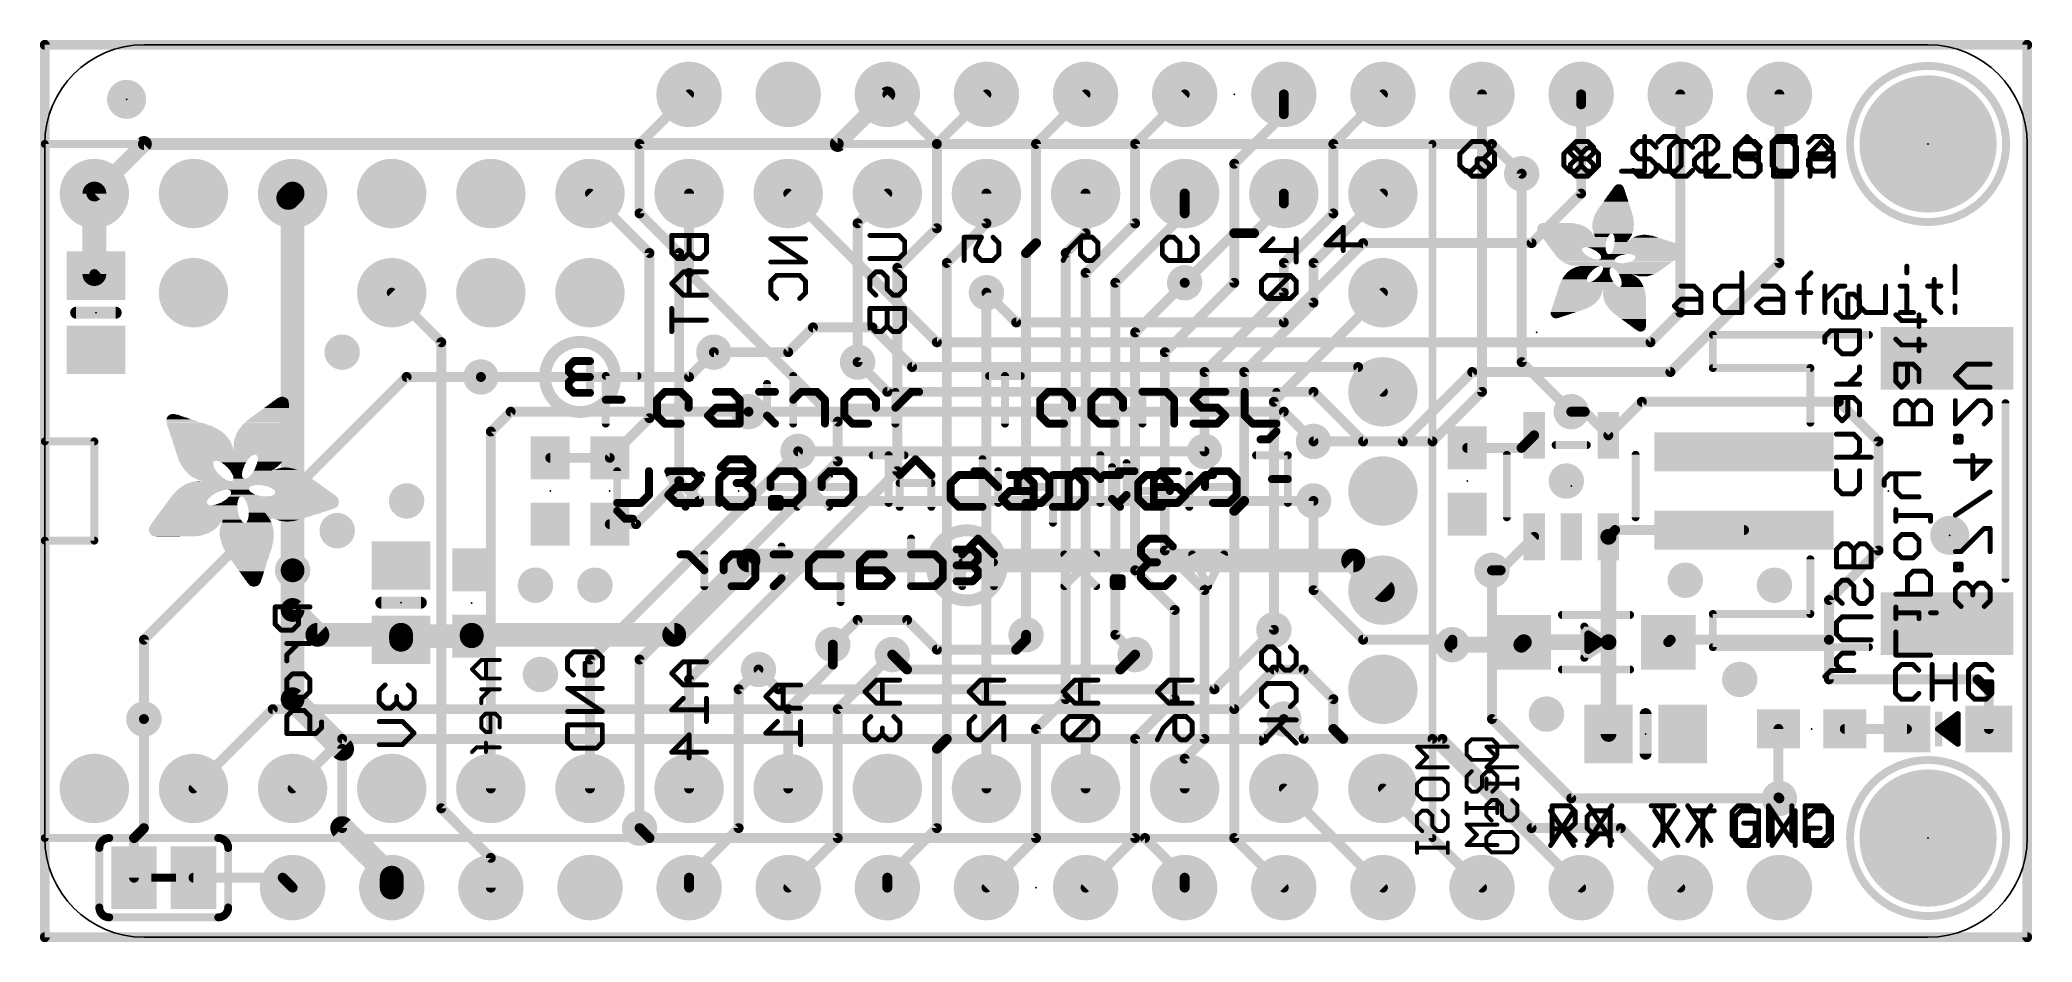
# Model space of a CAD drawing. Extents: x -0.1 to 50.9, y -0.1 to 23.
import ezdxf

# ---------------------------------------------------------------- set-up
doc = ezdxf.new("R2010")
doc.units = 0
for name, color, linetype in [('1', 12, 'CONTINUOUS'), ('16', 132, 'CONTINUOUS'), ('17', 110, 'CONTINUOUS'), ('18', 110, 'CONTINUOUS'), ('20', 53, 'CONTINUOUS'), ('21', 40, 'CONTINUOUS'), ('22', 6, 'CONTINUOUS'), ('23', 40, 'CONTINUOUS')]:
    doc.layers.add(name, color=color, linetype=linetype)

# ---------------------------------------------------------------- blocks, each defined once
blk = doc.blocks.new('RECT')
blk.add_solid([(-0.5, -0.5), (0.5, -0.5), (-0.5, 0.5), (0.5, 0.5)])
blk = doc.blocks.new('ROUNDP')
at = {"const_width": 0.5}
blk.add_lwpolyline([(0, -0.25, 1), (0, 0.25, 1), (0, -0.25)], format="xyb", dxfattribs=at)
blk = doc.blocks.new('PIE')
at = {"const_width": 0.5}
blk.add_lwpolyline([(0, -0.25, 1), (0, 0.25, 1), (0, -0.25)], format="xyb", dxfattribs=at)
blk = doc.blocks.new('ROUNDV')
at = {"const_width": 0.5}
blk.add_lwpolyline([(0, -0.25, 1), (0, 0.25, 1), (0, -0.25)], format="xyb", dxfattribs=at)

msp = doc.modelspace()

# ---------------------------------------------------------------- linework, layer by layer
at = {"layer": '1'}
for points, const_width in [([(0, 22.86), (0, 0)], 0.254), ([(50.8, 22.86), (0, 22.86)], 0.254), ([(50.8, 0), (50.8, 22.86)], 0.254), ([(15.24, 20.32), (16.51, 21.59)], 0.254), ([(21.59, 21.59), (22.86, 20.32)], 0.254), ([(39.37, 21.336), (39.37, 21.59)], 0.254), ([(39.37, 19.05), (39.37, 21.59)], 0.254), ([(41.91, 16.002), (41.91, 21.59)], 0.254), ([(44.45, 21.59), (44.45, 17.272)], 0.254), ([(15.24, 18.542), (15.24, 20.32)], 0.254), ([(22.86, 20.32), (37.084, 20.32)], 0.254), ([(37.084, 20.32), (37.846, 19.558)], 0.254), ([(1.27, 19.05), (1.27, 16.987)], 0.6096), ([(6.238, 18.938), (6.35, 19.05)], 0.6096), ([(15.494, 17.526), (13.97, 19.05)], 0.254), ([(19.05, 19.05), (22.86, 15.24)], 0.254), ([(30.988, 18.034), (31.75, 18.796)], 0.254), ([(31.75, 18.796), (31.75, 19.05)], 0.254), ([(38.1, 17.78), (39.37, 19.05)], 0.254), ([(16.256, 17.526), (15.24, 18.542)], 0.254), ([(29.21, 16.764), (30.48, 18.034)], 0.254), ([(30.48, 18.034), (30.988, 18.034)], 0.254), ([(31.75, 15.748), (33.782, 17.78)], 0.254), ([(33.782, 17.78), (38.1, 17.78)], 0.254), ([(15.494, 13.296), (15.494, 17.526)], 0.254), ([(16.256, 11.684), (16.256, 17.526)], 0.254), ([(41.656, 14.478), (44.45, 17.272)], 0.254), ([(1.27, 16.987), (1.31, 16.947)], 0.254), ([(24.13, 16.51), (24.892, 15.748)], 0.254), ([(24.892, 15.748), (31.75, 15.748)], 0.254), ([(41.148, 15.24), (41.91, 16.002)], 0.254), ([(19.685, 15.621), (19.05, 14.986)], 0.254), ([(21.209, 15.621), (19.685, 15.621)], 0.254), ([(22.225, 14.605), (21.209, 15.621)], 0.254), ([(22.86, 15.24), (41.148, 15.24)], 0.254), ([(19.05, 14.986), (17.145, 14.986)], 0.254), ([(21.59, 13.97), (20.828, 14.732)], 0.254), ([(9.271, 14.351), (2.54, 7.62)], 0.254), ([(11.176, 14.351), (9.271, 14.351)], 0.254), ([(33.655, 14.605), (22.225, 14.605)], 0.254), ([(34.29, 13.97), (33.655, 14.605)], 0.254), ([(34.798, 12.7), (36.576, 14.478)], 0.254), ([(36.576, 14.478), (41.656, 14.478)], 0.254), ([(21.59, 13.97), (32.512, 13.97)], 0.254), ([(32.512, 13.97), (33.782, 12.7)], 0.254), ([(40.9249, 13.716), (40.066, 12.8571)], 0.254), ([(45.974, 13.716), (40.9249, 13.716)], 0.254), ([(46.99, 12.7), (45.974, 13.716)], 0.254), ([(14.478, 12.28), (15.494, 13.296)], 0.254), ([(31.75, 13.462), (18.034, 13.462)], 0.254), ([(32.512, 12.7), (31.75, 13.462)], 0.254), ([(39.116, 13.462), (39.4611, 13.462)], 0.254), ([(39.4611, 13.462), (40.066, 12.8571)], 0.254), ([(33.782, 12.7), (34.798, 12.7)], 0.254), ([(37.8429, 12.534), (38.166, 12.8571)], 0.254), ([(46.99, 9.906), (46.99, 12.7)], 0.254), ([(12.954, 12.28), (14.478, 12.28)], 0.254), ([(19.304, 12.446), (29.718, 12.446)], 0.254), ([(36.449, 12.534), (37.8429, 12.534)], 0.254), ([(15.152, 10.58), (16.256, 11.684)], 0.254), ([(16.256, 11.684), (16.764, 11.176)], 0.254), ([(16.764, 11.176), (32.512, 11.176)], 0.254), ([(14.478, 10.58), (15.152, 10.58)], 0.254), ([(38.166, 10.2569), (37.3071, 9.398)], 0.254), ([(40.066, 10.2569), (40.071, 10.2569)], 0.4064), ([(40.071, 7.5565), (40.071, 10.2569)], 0.4064), ([(40.2391, 10.43), (40.066, 10.2569)], 0.254), ([(43.544, 10.43), (40.2391, 10.43)], 0.254), ([(6.35, 8.382), (6.35, 9.398)], 0.6096), ([(18.034, 9.652), (16.129, 7.747)], 0.6096), ([(33.528, 9.652), (18.034, 9.652)], 0.6096), ([(34.29, 8.89), (33.528, 9.652)], 0.6096), ([(45.72, 8.636), (46.99, 9.906)], 0.254), ([(37.3071, 9.398), (37.084, 9.398)], 0.254), ([(6.985, 7.747), (6.35, 8.382)], 0.6096), ([(45.72, 7.62), (45.72, 8.636)], 0.254), ([(20.193, 7.493), (20.828, 8.128)], 0.254), ([(20.828, 8.128), (22.098, 8.128)], 0.254), ([(22.098, 8.128), (22.86, 7.366)], 0.254), ([(2.54, 7.62), (2.54, 5.588)], 0.254), ([(9.129, 7.747), (6.985, 7.747)], 0.6096), ([(9.129, 7.747), (9.129, 7.619)], 0.6096), ([(9.129, 7.71), (10.939, 7.71)], 0.6096), ([(9.129, 7.71), (9.129, 7.619)], 0.6096), ([(16.129, 7.747), (10.939, 7.747)], 0.6096), ([(10.939, 7.747), (10.939, 7.71)], 0.6096), ([(24.892, 7.366), (25.146, 7.62)], 0.254), ([(25.146, 7.62), (25.146, 7.747)], 0.254), ([(31.496, 7.874), (29.972, 6.35)], 0.254), ([(36.068, 7.493), (37.8375, 7.493)], 0.4064), ([(37.8375, 7.493), (37.901, 7.5565)], 0.4064), ([(37.901, 7.5565), (40.071, 7.5565)], 0.4064), ([(40.071, 7.5565), (40.071, 5.207)], 0.4064), ([(41.601, 7.5565), (41.6645, 7.62)], 0.254), ([(41.6645, 7.62), (45.72, 7.62)], 0.254), ([(45.72, 6.604), (45.72, 7.62)], 0.254), ([(22.098, 6.858), (21.717, 7.239)], 0.254), ([(22.86, 7.366), (24.892, 7.366)], 0.254), ([(27.94, 7.239), (27.559, 6.858)], 0.254), ([(18.796, 6.35), (18.288, 6.858)], 0.254), ([(27.559, 6.858), (22.098, 6.858)], 0.254), ([(31.496, 6.858), (30.48, 5.842)], 0.254), ([(32.258, 6.858), (31.496, 6.858)], 0.254), ([(33.02, 6.096), (32.258, 6.858)], 0.254), ([(49.53, 6.604), (45.72, 6.604)], 0.254), ([(49.818, 6.316), (49.53, 6.604)], 0.254), ([(29.972, 6.35), (18.796, 6.35)], 0.254), ([(33.02, 5.334), (33.02, 6.096)], 0.254), ([(49.818, 5.334), (49.818, 6.316)], 0.254), ([(3.81, 3.81), (5.842, 5.842)], 0.254), ([(30.48, 5.842), (5.842, 5.842)], 0.254), ([(31.242, 5.08), (31.75, 5.588)], 0.254), ([(6.35, 3.81), (7.62, 5.08)], 0.254), ([(7.62, 5.08), (31.242, 5.08)], 0.254), ([(33.274, 5.08), (33.02, 5.334)], 0.254), ([(35.56, 5.08), (33.274, 5.08)], 0.254), ([(35.56, 5.08), (39.37, 1.27)], 0.254), ([(44.4255, 3.5805), (44.4255, 5.334)], 0.254), ([(46.1255, 5.334), (47.718, 5.334)], 0.254), ([(44.45, 3.556), (44.4255, 3.5805)], 0.254), ([(15.494, 2.54), (15.24, 2.794)], 0.254), ([(28.194, 2.54), (15.494, 2.54)], 0.254), ([(29.21, 1.524), (28.194, 2.54)], 0.254), ([(29.21, 1.27), (29.21, 1.524)], 0.254), ([(0, 0), (50.8, 0)], 0.254)]:
    msp.add_lwpolyline(points, dxfattribs=dict(at, const_width=const_width))
for points, const_width in [([(0.0635, 22.86, 1), (-0.0635, 22.86)], 0.127), ([(0, 22.9235, 1), (0, 22.7965)], 0.127), ([(50.8635, 22.86, 1), (50.7365, 22.86)], 0.127), ([(50.8, 22.7965, 1), (50.8, 22.9235)], 0.127), ([(16.5549, 21.5451, 1), (16.4651, 21.6349)], 0.127), ([(21.6349, 21.6349, 1), (21.5451, 21.5451)], 0.127), ([(39.4335, 21.59, 1), (39.3065, 21.59)], 0.127), ([(39.4335, 21.59, 1), (39.3065, 21.59)], 0.127), ([(41.9735, 21.59, 1), (41.8465, 21.59)], 0.127), ([(44.5135, 21.59, 1), (44.3865, 21.59)], 0.127), ([(39.3065, 21.336, 1), (39.4335, 21.336)], 0.127), ([(15.3035, 20.32, 1), (15.1765, 20.32)], 0.127), ([(15.1951, 20.3649, 1), (15.2849, 20.2751)], 0.127), ([(22.86, 20.3835, 1), (22.86, 20.2565)], 0.127), ([(22.8151, 20.2751, 1), (22.9049, 20.3649)], 0.127), ([(37.1289, 20.3649, 1), (37.0391, 20.2751)], 0.127), ([(37.084, 20.2565, 1), (37.084, 20.3835)], 0.127), ([(37.8011, 19.5131, 1), (37.8909, 19.6029)], 0.127), ([(1.4224, 19.05, 1), (1.1176, 19.05)], 0.3048), ([(6.1302, 19.0458, 1), (6.3458, 18.8302)], 0.3048), ([(6.4578, 18.9422, 1), (6.2422, 19.1578)], 0.3048), ([(14.0149, 19.0949, 1), (13.9251, 19.0051)], 0.127), ([(19.0949, 19.0949, 1), (19.0051, 19.0051)], 0.127), ([(31.8135, 19.05, 1), (31.6865, 19.05)], 0.127), ([(31.7949, 18.7511, 1), (31.7051, 18.8409)], 0.127), ([(39.3065, 19.05, 1), (39.4335, 19.05)], 0.127), ([(39.4149, 19.0051, 1), (39.3251, 19.0949)], 0.127), ([(15.2849, 18.5869, 1), (15.1951, 18.4971)], 0.127), ([(15.1765, 18.542, 1), (15.3035, 18.542)], 0.127), ([(31.6865, 18.796, 1), (31.8135, 18.796)], 0.127), ([(30.48, 18.0975, 1), (30.48, 17.9705)], 0.127), ([(30.5249, 17.9891, 1), (30.4351, 18.0789)], 0.127), ([(30.9431, 18.0789, 1), (31.0329, 17.9891)], 0.127), ([(30.988, 17.9705, 1), (30.988, 18.0975)], 0.127), ([(33.782, 17.8435, 1), (33.782, 17.7165)], 0.127), ([(33.8269, 17.7351, 1), (33.7371, 17.8249)], 0.127), ([(38.0551, 17.8249, 1), (38.1449, 17.7351)], 0.127), ([(38.1, 17.7165, 1), (38.1, 17.8435)], 0.127), ([(15.5575, 17.526, 1), (15.4305, 17.526)], 0.127), ([(15.4491, 17.4811, 1), (15.5389, 17.5709)], 0.127), ([(16.3195, 17.526, 1), (16.1925, 17.526)], 0.127), ([(16.2111, 17.4811, 1), (16.3009, 17.5709)], 0.127), ([(44.4949, 17.2271, 1), (44.4051, 17.3169)], 0.127), ([(1.1176, 16.987, 1), (1.4224, 16.987)], 0.3048), ([(1.3149, 17.0319, 1), (1.2251, 16.9421)], 0.127), ([(1.2651, 16.9021, 1), (1.3549, 16.9919)], 0.127), ([(29.1651, 16.8089, 1), (29.2549, 16.7191)], 0.127), ([(44.3865, 17.272, 1), (44.5135, 17.272)], 0.127), ([(24.1749, 16.5549, 1), (24.0851, 16.4651)], 0.127), ([(24.892, 15.8115, 1), (24.892, 15.6845)], 0.127), ([(24.8471, 15.7031, 1), (24.9369, 15.7929)], 0.127), ([(31.7051, 15.7929, 1), (31.7949, 15.7031)], 0.127), ([(31.75, 15.6845, 1), (31.75, 15.8115)], 0.127), ([(41.8465, 16.002, 1), (41.9735, 16.002)], 0.127), ([(41.9549, 15.9571, 1), (41.8651, 16.0469)], 0.127), ([(19.685, 15.6845, 1), (19.685, 15.5575)], 0.127), ([(19.7299, 15.5761, 1), (19.6401, 15.6659)], 0.127), ([(21.2539, 15.6659, 1), (21.1641, 15.5761)], 0.127), ([(21.209, 15.5575, 1), (21.209, 15.6845)], 0.127), ([(22.86, 15.3035, 1), (22.86, 15.1765)], 0.127), ([(22.8151, 15.1951, 1), (22.9049, 15.2849)], 0.127), ([(41.1031, 15.2849, 1), (41.1929, 15.1951)], 0.127), ([(41.148, 15.1765, 1), (41.148, 15.3035)], 0.127), ([(17.145, 15.0495, 1), (17.145, 14.9225)], 0.127), ([(19.0051, 15.0309, 1), (19.0949, 14.9411)], 0.127), ([(19.05, 14.9225, 1), (19.05, 15.0495)], 0.127), ([(20.8729, 14.7769, 1), (20.7831, 14.6871)], 0.127), ([(9.271, 14.4145, 1), (9.271, 14.2875)], 0.127), ([(9.3159, 14.3061, 1), (9.2261, 14.3959)], 0.127), ([(11.176, 14.2875, 1), (11.176, 14.4145)], 0.127), ([(22.225, 14.6685, 1), (22.225, 14.5415)], 0.127), ([(22.1801, 14.5601, 1), (22.2699, 14.6499)], 0.127), ([(33.6999, 14.6499, 1), (33.6101, 14.5601)], 0.127), ([(33.655, 14.5415, 1), (33.655, 14.6685)], 0.127), ([(36.576, 14.5415, 1), (36.576, 14.4145)], 0.127), ([(36.6209, 14.4331, 1), (36.5311, 14.5229)], 0.127), ([(41.6111, 14.5229, 1), (41.7009, 14.4331)], 0.127), ([(41.656, 14.4145, 1), (41.656, 14.5415)], 0.127), ([(21.59, 14.0335, 1), (21.59, 13.9065)], 0.127), ([(21.5451, 13.9251, 1), (21.6349, 14.0149)], 0.127), ([(32.5569, 14.0149, 1), (32.4671, 13.9251)], 0.127), ([(32.512, 13.9065, 1), (32.512, 14.0335)], 0.127), ([(34.2451, 13.9251, 1), (34.3349, 14.0149)], 0.127), ([(40.9249, 13.7795, 1), (40.9249, 13.6525)], 0.127), ([(40.9698, 13.6711, 1), (40.88, 13.7609)], 0.127), ([(46.0189, 13.7609, 1), (45.9291, 13.6711)], 0.127), ([(45.974, 13.6525, 1), (45.974, 13.7795)], 0.127), ([(15.4305, 13.296, 1), (15.5575, 13.296)], 0.127), ([(15.5389, 13.2511, 1), (15.4491, 13.3409)], 0.127), ([(18.034, 13.5255, 1), (18.034, 13.3985)], 0.127), ([(31.7949, 13.5069, 1), (31.7051, 13.4171)], 0.127), ([(31.75, 13.3985, 1), (31.75, 13.5255)], 0.127), ([(39.116, 13.5255, 1), (39.116, 13.3985)], 0.127), ([(39.506, 13.5069, 1), (39.4162, 13.4171)], 0.127), ([(39.4611, 13.3985, 1), (39.4611, 13.5255)], 0.127), ([(32.4671, 12.6551, 1), (32.5569, 12.7449)], 0.127), ([(33.782, 12.7635, 1), (33.782, 12.6365)], 0.127), ([(33.7371, 12.6551, 1), (33.8269, 12.7449)], 0.127), ([(34.7531, 12.7449, 1), (34.8429, 12.6551)], 0.127), ([(34.798, 12.6365, 1), (34.798, 12.7635)], 0.127), ([(38.2109, 12.8122, 1), (38.1211, 12.902)], 0.127), ([(40.0211, 12.902, 1), (40.1109, 12.8122)], 0.127), ([(40.0211, 12.8122, 1), (40.1109, 12.902)], 0.127), ([(47.0535, 12.7, 1), (46.9265, 12.7)], 0.127), ([(46.9451, 12.6551, 1), (47.0349, 12.7449)], 0.127), ([(12.954, 12.3435, 1), (12.954, 12.2165)], 0.127), ([(14.4331, 12.3249, 1), (14.5229, 12.2351)], 0.127), ([(14.478, 12.2165, 1), (14.478, 12.3435)], 0.127), ([(19.304, 12.5095, 1), (19.304, 12.3825)], 0.127), ([(29.718, 12.3825, 1), (29.718, 12.5095)], 0.127), ([(36.449, 12.5975, 1), (36.449, 12.4705)], 0.127), ([(37.798, 12.5789, 1), (37.8878, 12.4891)], 0.127), ([(37.8429, 12.4705, 1), (37.8429, 12.5975)], 0.127), ([(16.3009, 11.7289, 1), (16.2111, 11.6391)], 0.127), ([(16.1925, 11.684, 1), (16.3195, 11.684)], 0.127), ([(16.3009, 11.6391, 1), (16.2111, 11.7289)], 0.127), ([(16.764, 11.2395, 1), (16.764, 11.1125)], 0.127), ([(16.7191, 11.1311, 1), (16.8089, 11.2209)], 0.127), ([(32.512, 11.1125, 1), (32.512, 11.2395)], 0.127), ([(14.478, 10.6435, 1), (14.478, 10.5165)], 0.127), ([(15.1071, 10.6249, 1), (15.1969, 10.5351)], 0.127), ([(15.152, 10.5165, 1), (15.152, 10.6435)], 0.127), ([(38.2109, 10.212, 1), (38.1211, 10.3018)], 0.127), ([(40.066, 10.3585, 1), (40.066, 10.1553)], 0.2032), ([(40.1726, 10.2569, 1), (39.9694, 10.2569)], 0.2032), ([(40.0211, 10.3018, 1), (40.1109, 10.212)], 0.127), ([(40.071, 10.1553, 1), (40.071, 10.3585)], 0.2032), ([(40.2391, 10.4935, 1), (40.2391, 10.3665)], 0.127), ([(40.284, 10.3851, 1), (40.1942, 10.4749)], 0.127), ([(43.544, 10.3665, 1), (43.544, 10.4935)], 0.127), ([(6.5024, 9.398, 1), (6.1976, 9.398)], 0.3048), ([(18.034, 9.8044, 1), (18.034, 9.4996)], 0.3048), ([(18.1418, 9.5442, 1), (17.9262, 9.7598)], 0.3048), ([(33.6358, 9.7598, 1), (33.4202, 9.5442)], 0.3048), ([(33.528, 9.4996, 1), (33.528, 9.8044)], 0.3048), ([(46.9265, 9.906, 1), (47.0535, 9.906)], 0.127), ([(47.0349, 9.8611, 1), (46.9451, 9.9509)], 0.127), ([(37.084, 9.4615, 1), (37.084, 9.3345)], 0.127), ([(37.2622, 9.4429, 1), (37.352, 9.3531)], 0.127), ([(37.3071, 9.3345, 1), (37.3071, 9.4615)], 0.127), ([(6.4578, 8.4898, 1), (6.2422, 8.2742)], 0.3048), ([(34.1822, 8.7822, 1), (34.3978, 8.9978)], 0.3048), ([(45.7835, 8.636, 1), (45.6565, 8.636)], 0.127), ([(45.6751, 8.6809, 1), (45.7649, 8.5911)], 0.127), ([(6.1976, 8.382, 1), (6.5024, 8.382)], 0.3048), ([(20.828, 8.1915, 1), (20.828, 8.0645)], 0.127), ([(20.8729, 8.0831, 1), (20.7831, 8.1729)], 0.127), ([(22.1429, 8.1729, 1), (22.0531, 8.0831)], 0.127), ([(22.098, 8.0645, 1), (22.098, 8.1915)], 0.127), ([(2.6035, 7.62, 1), (2.4765, 7.62)], 0.127), ([(2.4951, 7.6649, 1), (2.5849, 7.5751)], 0.127), ([(6.985, 7.8994, 1), (6.985, 7.5946)], 0.3048), ([(6.8772, 7.6392, 1), (7.0928, 7.8548)], 0.3048), ([(9.2814, 7.747, 1), (8.9766, 7.747)], 0.3048), ([(9.129, 7.8624, 1), (9.129, 7.5576)], 0.3048), ([(9.2814, 7.71, 1), (8.9766, 7.71)], 0.3048), ([(8.9766, 7.619, 1), (9.2814, 7.619)], 0.3048), ([(8.9766, 7.619, 1), (9.2814, 7.619)], 0.3048), ([(9.129, 7.5946, 1), (9.129, 7.8994)], 0.3048), ([(10.939, 7.8994, 1), (10.939, 7.5946)], 0.3048), ([(11.0914, 7.747, 1), (10.7866, 7.747)], 0.3048), ([(10.7866, 7.71, 1), (11.0914, 7.71)], 0.3048), ([(10.939, 7.5576, 1), (10.939, 7.8624)], 0.3048), ([(16.0212, 7.8548, 1), (16.2368, 7.6392)], 0.3048), ([(16.129, 7.5946, 1), (16.129, 7.8994)], 0.3048), ([(25.2095, 7.747, 1), (25.0825, 7.747)], 0.127), ([(25.0825, 7.62, 1), (25.2095, 7.62)], 0.127), ([(25.1909, 7.5751, 1), (25.1011, 7.6649)], 0.127), ([(31.5409, 7.8291, 1), (31.4511, 7.9189)], 0.127), ([(36.068, 7.5946, 1), (36.068, 7.3914)], 0.2032), ([(37.7657, 7.5648, 1), (37.9093, 7.4212)], 0.2032), ([(37.901, 7.6581, 1), (37.901, 7.4549)], 0.2032), ([(37.9728, 7.4847, 1), (37.8292, 7.6283)], 0.2032), ([(37.8375, 7.3914, 1), (37.8375, 7.5946)], 0.2032), ([(40.1726, 7.5565, 1), (39.9694, 7.5565)], 0.2032), ([(39.9694, 7.5565, 1), (40.1726, 7.5565)], 0.2032), ([(40.071, 7.4549, 1), (40.071, 7.6581)], 0.2032), ([(41.5561, 7.6014, 1), (41.6459, 7.5116)], 0.127), ([(41.6645, 7.6835, 1), (41.6645, 7.5565)], 0.127), ([(41.7094, 7.5751, 1), (41.6196, 7.6649)], 0.127), ([(45.7835, 7.62, 1), (45.6565, 7.62)], 0.127), ([(45.6565, 7.62, 1), (45.7835, 7.62)], 0.127), ([(45.72, 7.5565, 1), (45.72, 7.6835)], 0.127), ([(20.1481, 7.5379, 1), (20.2379, 7.4481)], 0.127), ([(21.7619, 7.2839, 1), (21.6721, 7.1941)], 0.127), ([(22.86, 7.4295, 1), (22.86, 7.3025)], 0.127), ([(22.8151, 7.3211, 1), (22.9049, 7.4109)], 0.127), ([(24.8471, 7.4109, 1), (24.9369, 7.3211)], 0.127), ([(24.892, 7.3025, 1), (24.892, 7.4295)], 0.127), ([(27.9849, 7.1941, 1), (27.8951, 7.2839)], 0.127), ([(18.3329, 6.9029, 1), (18.2431, 6.8131)], 0.127), ([(22.098, 6.9215, 1), (22.098, 6.7945)], 0.127), ([(22.0531, 6.8131, 1), (22.1429, 6.9029)], 0.127), ([(27.5141, 6.9029, 1), (27.6039, 6.8131)], 0.127), ([(27.559, 6.7945, 1), (27.559, 6.9215)], 0.127), ([(31.496, 6.9215, 1), (31.496, 6.7945)], 0.127), ([(31.5409, 6.8131, 1), (31.4511, 6.9029)], 0.127), ([(32.3029, 6.9029, 1), (32.2131, 6.8131)], 0.127), ([(32.258, 6.7945, 1), (32.258, 6.9215)], 0.127), ([(45.72, 6.6675, 1), (45.72, 6.5405)], 0.127), ([(45.6565, 6.604, 1), (45.7835, 6.604)], 0.127), ([(49.5749, 6.6489, 1), (49.4851, 6.5591)], 0.127), ([(49.53, 6.5405, 1), (49.53, 6.6675)], 0.127), ([(18.796, 6.4135, 1), (18.796, 6.2865)], 0.127), ([(18.7511, 6.3051, 1), (18.8409, 6.3949)], 0.127), ([(29.9271, 6.3949, 1), (30.0169, 6.3051)], 0.127), ([(29.972, 6.2865, 1), (29.972, 6.4135)], 0.127), ([(33.0835, 6.096, 1), (32.9565, 6.096)], 0.127), ([(32.9751, 6.0511, 1), (33.0649, 6.1409)], 0.127), ([(49.8815, 6.316, 1), (49.7545, 6.316)], 0.127), ([(49.7731, 6.2711, 1), (49.8629, 6.3609)], 0.127), ([(2.4765, 5.588, 1), (2.6035, 5.588)], 0.127), ([(5.842, 5.9055, 1), (5.842, 5.7785)], 0.127), ([(5.8869, 5.7971, 1), (5.7971, 5.8869)], 0.127), ([(30.4351, 5.8869, 1), (30.5249, 5.7971)], 0.127), ([(30.48, 5.7785, 1), (30.48, 5.9055)], 0.127), ([(31.7949, 5.5431, 1), (31.7051, 5.6329)], 0.127), ([(7.62, 5.1435, 1), (7.62, 5.0165)], 0.127), ([(7.6649, 5.0351, 1), (7.5751, 5.1249)], 0.127), ([(31.1971, 5.1249, 1), (31.2869, 5.0351)], 0.127), ([(31.242, 5.0165, 1), (31.242, 5.1435)], 0.127), ([(33.0649, 5.3789, 1), (32.9751, 5.2891)], 0.127), ([(32.9565, 5.334, 1), (33.0835, 5.334)], 0.127), ([(33.274, 5.1435, 1), (33.274, 5.0165)], 0.127), ([(33.2291, 5.0351, 1), (33.3189, 5.1249)], 0.127), ([(35.6049, 5.1249, 1), (35.5151, 5.0351)], 0.127), ([(35.56, 5.0165, 1), (35.56, 5.1435)], 0.127), ([(39.9694, 5.207, 1), (40.1726, 5.207)], 0.2032), ([(44.489, 5.334, 1), (44.362, 5.334)], 0.127), ([(46.1255, 5.3975, 1), (46.1255, 5.2705)], 0.127), ([(47.718, 5.2705, 1), (47.718, 5.3975)], 0.127), ([(49.7545, 5.334, 1), (49.8815, 5.334)], 0.127), ([(3.7651, 3.8549, 1), (3.8549, 3.7651)], 0.127), ([(6.3051, 3.8549, 1), (6.3949, 3.7651)], 0.127), ([(44.4704, 3.6254, 1), (44.3806, 3.5356)], 0.127), ([(44.362, 3.5805, 1), (44.489, 3.5805)], 0.127), ([(44.4051, 3.5111, 1), (44.4949, 3.6009)], 0.127), ([(15.2849, 2.8389, 1), (15.1951, 2.7491)], 0.127), ([(15.494, 2.6035, 1), (15.494, 2.4765)], 0.127), ([(15.4491, 2.4951, 1), (15.5389, 2.5849)], 0.127), ([(28.2389, 2.5849, 1), (28.1491, 2.4951)], 0.127), ([(28.194, 2.4765, 1), (28.194, 2.6035)], 0.127), ([(29.2735, 1.524, 1), (29.1465, 1.524)], 0.127), ([(29.1651, 1.4791, 1), (29.2549, 1.5689)], 0.127), ([(29.1465, 1.27, 1), (29.2735, 1.27)], 0.127), ([(39.3251, 1.2251, 1), (39.4149, 1.3149)], 0.127), ([(0, 0.0635, 1), (0, -0.0635)], 0.127), ([(-0.0635, 0, 1), (0.0635, 0)], 0.127), ([(50.7365, 0, 1), (50.8635, 0)], 0.127), ([(50.8, -0.0635, 1), (50.8, 0.0635)], 0.127)]:
    msp.add_lwpolyline(points, format="xyb", dxfattribs=dict(at, const_width=const_width))
at = {"layer": '16'}
for points, const_width in [([(0, 22.86), (0, 0)], 0.254), ([(50.8, 22.86), (0, 22.86)], 0.254), ([(50.8, 0), (50.8, 22.86)], 0.254), ([(20.32, 20.32), (21.59, 21.59)], 0.4064), ([(24.13, 21.59), (22.86, 20.32)], 0.254), ([(25.4, 20.32), (26.67, 21.59)], 0.254), ([(27.94, 20.32), (29.21, 21.59)], 0.254), ([(31.75, 21.082), (31.75, 21.59)], 0.254), ([(33.02, 20.32), (34.29, 21.59)], 0.254), ([(36.83, 21.59), (36.83, 13.97)], 0.254), ([(30.48, 19.812), (31.75, 21.082)], 0.254), ([(1.27, 19.05), (2.54, 20.32)], 0.4064), ([(2.54, 20.32), (20.32, 20.32)], 0.3048), ([(22.86, 20.32), (22.86, 18.161)], 0.254), ([(25.4, 17.78), (25.4, 20.32)], 0.254), ([(27.94, 18.288), (27.94, 20.32)], 0.254), ([(33.02, 18.542), (33.02, 20.32)], 0.254), ([(30.48, 16.764), (30.48, 19.812)], 0.254), ([(37.846, 19.558), (37.846, 14.732)], 0.254), ([(6.35, 19.05), (6.35, 9.398)], 0.6096), ([(16.51, 17.018), (16.51, 19.05)], 0.254), ([(20.828, 18.288), (21.59, 19.05)], 0.254), ([(24.13, 19.05), (24.13, 18.288)], 0.254), ([(26.67, 19.05), (26.67, 18.034)], 0.254), ([(29.21, 19.05), (29.21, 18.542)], 0.254), ([(32.512, 17.272), (34.29, 19.05)], 0.254), ([(20.828, 14.732), (20.828, 18.288)], 0.254), ([(24.13, 18.288), (23.114, 17.272)], 0.254), ([(26.67, 17.018), (27.94, 18.288)], 0.254), ([(29.21, 18.542), (27.432, 16.764)], 0.254), ([(31.75, 17.272), (33.02, 18.542)], 0.254), ([(22.86, 18.161), (21.844, 17.145)], 0.254), ([(25.146, 17.526), (25.4, 17.78)], 0.254), ([(26.67, 18.034), (26.162, 17.526)], 0.254), ([(23.114, 17.272), (23.114, 5.08)], 0.254), ([(25.146, 7.747), (25.146, 17.526)], 0.254), ([(26.162, 17.526), (26.162, 6.096)], 0.254), ([(31.75, 16.51), (31.75, 17.272)], 0.254), ([(32.512, 16.256), (32.512, 17.272)], 0.254), ([(20.32, 13.208), (16.51, 17.018)], 0.254), ([(21.844, 17.145), (21.844, 11.938)], 0.254), ([(26.67, 3.81), (26.67, 17.018)], 0.254), ([(27.432, 16.764), (27.432, 7.747)], 0.254), ([(27.94, 15.494), (29.21, 16.764)], 0.254), ([(28.702, 14.986), (30.48, 16.764)], 0.254), ([(8.89, 16.51), (10.16, 15.24)], 0.254), ([(24.13, 3.81), (24.13, 16.51)], 0.254), ([(29.718, 14.478), (31.75, 16.51)], 0.254), ([(30.734, 14.478), (32.512, 16.256)], 0.254), ([(34.29, 16.51), (31.496, 13.716)], 0.254), ([(10.16, 15.24), (10.16, 3.302)], 0.254), ([(27.94, 9.398), (27.94, 15.494)], 0.254), ([(17.145, 14.986), (16.51, 14.351)], 0.254), ([(28.702, 9.906), (28.702, 14.986)], 0.254), ([(37.846, 14.732), (39.116, 13.462)], 0.254), ([(16.51, 14.351), (11.176, 14.351)], 0.254), ([(29.718, 12.446), (29.718, 14.478)], 0.254), ([(30.734, 11.176), (30.734, 14.478)], 0.254), ([(31.496, 13.716), (31.496, 7.874)], 0.254), ([(36.83, 13.97), (35.56, 12.7)], 0.254), ([(11.43, 12.954), (11.938, 13.462)], 0.254), ([(18.034, 13.462), (11.938, 13.462)], 0.254), ([(20.32, 12.192), (20.32, 13.208)], 0.254), ([(11.43, 3.81), (11.43, 12.954)], 0.254), ([(35.56, 12.7), (32.512, 12.7)], 0.254), ([(13.97, 7.112), (19.304, 12.446)], 0.254), ([(15.24, 7.112), (20.32, 12.192)], 0.254), ([(21.844, 11.938), (16.51, 6.604)], 0.254), ([(30.48, 10.922), (30.734, 11.176)], 0.254), ([(32.512, 11.176), (32.512, 8.89)], 0.254), ([(30.48, 2.54), (30.48, 10.922)], 0.254), ([(6.35, 9.398), (6.35, 6.096)], 0.6096), ([(29.718, 8.89), (28.702, 9.906)], 0.254), ([(28.956, 8.382), (27.94, 9.398)], 0.254), ([(37.084, 9.398), (37.084, 5.588)], 0.254), ([(29.718, 5.08), (29.718, 8.89)], 0.254), ([(32.512, 8.89), (33.782, 7.62)], 0.254), ([(28.956, 6.096), (28.956, 8.382)], 0.254), ([(27.432, 7.747), (27.94, 7.239)], 0.254), ([(33.782, 7.62), (36.068, 7.62)], 0.254), ([(36.068, 7.62), (36.068, 7.493)], 0.254), ([(13.97, 3.81), (13.97, 7.112)], 0.254), ([(15.24, 2.794), (15.24, 7.112)], 0.254), ([(20.193, 6.985), (20.193, 7.493)], 0.254), ([(21.717, 7.239), (20.32, 5.842)], 0.254), ([(16.51, 6.604), (16.51, 3.81)], 0.254), ([(18.288, 6.858), (17.78, 6.35)], 0.254), ([(19.05, 5.842), (20.193, 6.985)], 0.254), ([(6.35, 6.096), (7.62, 4.826)], 0.6096), ([(17.78, 6.35), (17.78, 2.794)], 0.254), ([(26.162, 6.096), (25.4, 5.334)], 0.254), ([(27.94, 5.08), (28.956, 6.096)], 0.254), ([(2.54, 2.794), (2.54, 5.588)], 0.254), ([(19.05, 3.81), (19.05, 5.842)], 0.254), ([(20.32, 5.842), (20.32, 2.54)], 0.254), ([(31.75, 5.588), (32.258, 5.08)], 0.254), ([(37.084, 5.588), (39.116, 3.556)], 0.254), ([(23.114, 5.08), (22.86, 4.826)], 0.254), ([(25.4, 5.334), (25.4, 2.54)], 0.254), ([(27.94, 2.54), (27.94, 5.08)], 0.254), ([(29.21, 4.572), (29.718, 5.08)], 0.254), ([(32.258, 5.08), (35.814, 5.08)], 0.254), ([(35.814, 5.08), (38.1, 2.794)], 0.254), ([(7.62, 4.826), (7.62, 2.794)], 0.254), ([(22.86, 4.826), (22.86, 2.794)], 0.254), ([(29.21, 3.81), (29.21, 4.572)], 0.254), ([(31.75, 3.81), (34.29, 1.27)], 0.254), ([(34.29, 3.81), (36.83, 1.27)], 0.254), ([(39.116, 3.556), (44.45, 3.556)], 0.254), ([(7.62, 2.794), (8.89, 1.524)], 0.6096), ([(10.16, 3.302), (11.43, 2.032)], 0.254), ([(2.286, 2.54), (2.54, 2.794)], 0.254), ([(2.286, 1.524), (2.286, 2.54)], 0.254), ([(17.78, 2.794), (16.51, 1.524)], 0.254), ([(20.32, 2.54), (19.05, 1.27)], 0.254), ([(22.86, 2.794), (21.59, 1.524)], 0.254), ([(25.4, 2.54), (24.13, 1.27)], 0.254), ([(26.67, 1.27), (27.94, 2.54)], 0.254), ([(31.75, 1.27), (30.48, 2.54)], 0.254), ([(38.1, 2.794), (40.386, 2.794)], 0.254), ([(40.386, 2.794), (41.91, 1.27)], 0.254), ([(11.43, 2.032), (11.43, 1.27)], 0.254), ([(3.81, 1.524), (6.096, 1.524)], 0.254), ([(6.096, 1.524), (6.35, 1.27)], 0.254), ([(8.89, 1.524), (8.89, 1.27)], 0.6096), ([(16.51, 1.524), (16.51, 1.27)], 0.254), ([(21.59, 1.524), (21.59, 1.27)], 0.254), ([(0, 0), (50.8, 0)], 0.254)]:
    msp.add_lwpolyline(points, dxfattribs=dict(at, const_width=const_width))
for points, const_width in [([(0.0635, 22.86, 1), (-0.0635, 22.86)], 0.127), ([(0, 22.9235, 1), (0, 22.7965)], 0.127), ([(50.8635, 22.86, 1), (50.7365, 22.86)], 0.127), ([(50.8, 22.7965, 1), (50.8, 22.9235)], 0.127), ([(21.6618, 21.5182, 1), (21.5182, 21.6618)], 0.2032), ([(24.1749, 21.5451, 1), (24.0851, 21.6349)], 0.127), ([(26.7149, 21.5451, 1), (26.6251, 21.6349)], 0.127), ([(29.2549, 21.5451, 1), (29.1651, 21.6349)], 0.127), ([(31.8135, 21.59, 1), (31.6865, 21.59)], 0.127), ([(34.3349, 21.5451, 1), (34.2451, 21.6349)], 0.127), ([(36.8935, 21.59, 1), (36.7665, 21.59)], 0.127), ([(31.6865, 21.082, 1), (31.8135, 21.082)], 0.127), ([(31.7949, 21.0371, 1), (31.7051, 21.1269)], 0.127), ([(2.6118, 20.2482, 1), (2.4682, 20.3918)], 0.2032), ([(2.54, 20.3962, 1), (2.54, 20.2438)], 0.1524), ([(20.2482, 20.3918, 1), (20.3918, 20.2482)], 0.2032), ([(20.32, 20.2438, 1), (20.32, 20.3962)], 0.1524), ([(22.9235, 20.32, 1), (22.7965, 20.32)], 0.127), ([(22.8151, 20.3649, 1), (22.9049, 20.2751)], 0.127), ([(25.4635, 20.32, 1), (25.3365, 20.32)], 0.127), ([(25.3551, 20.3649, 1), (25.4449, 20.2751)], 0.127), ([(28.0035, 20.32, 1), (27.8765, 20.32)], 0.127), ([(27.8951, 20.3649, 1), (27.9849, 20.2751)], 0.127), ([(33.0835, 20.32, 1), (32.9565, 20.32)], 0.127), ([(32.9751, 20.3649, 1), (33.0649, 20.2751)], 0.127), ([(30.5435, 19.812, 1), (30.4165, 19.812)], 0.127), ([(30.4351, 19.8569, 1), (30.5249, 19.7671)], 0.127), ([(37.9095, 19.558, 1), (37.7825, 19.558)], 0.127), ([(1.1982, 19.1218, 1), (1.3418, 18.9782)], 0.2032), ([(6.5024, 19.05, 1), (6.1976, 19.05)], 0.3048), ([(16.5735, 19.05, 1), (16.4465, 19.05)], 0.127), ([(21.6349, 19.0051, 1), (21.5451, 19.0949)], 0.127), ([(24.1935, 19.05, 1), (24.0665, 19.05)], 0.127), ([(26.7335, 19.05, 1), (26.6065, 19.05)], 0.127), ([(29.2735, 19.05, 1), (29.1465, 19.05)], 0.127), ([(34.3349, 19.0051, 1), (34.2451, 19.0949)], 0.127), ([(20.8915, 18.288, 1), (20.7645, 18.288)], 0.127), ([(20.7831, 18.3329, 1), (20.8729, 18.2431)], 0.127), ([(24.1749, 18.2431, 1), (24.0851, 18.3329)], 0.127), ([(27.9849, 18.2431, 1), (27.8951, 18.3329)], 0.127), ([(29.1465, 18.542, 1), (29.2735, 18.542)], 0.127), ([(29.2549, 18.4971, 1), (29.1651, 18.5869)], 0.127), ([(32.9565, 18.542, 1), (33.0835, 18.542)], 0.127), ([(33.0649, 18.4971, 1), (32.9751, 18.5869)], 0.127), ([(22.7965, 18.161, 1), (22.9235, 18.161)], 0.127), ([(22.9049, 18.1161, 1), (22.8151, 18.2059)], 0.127), ([(24.0665, 18.288, 1), (24.1935, 18.288)], 0.127), ([(25.4449, 17.7351, 1), (25.3551, 17.8249)], 0.127), ([(26.6065, 18.034, 1), (26.7335, 18.034)], 0.127), ([(26.7149, 17.9891, 1), (26.6251, 18.0789)], 0.127), ([(27.8765, 18.288, 1), (28.0035, 18.288)], 0.127), ([(23.1775, 17.272, 1), (23.0505, 17.272)], 0.127), ([(23.0691, 17.3169, 1), (23.1589, 17.2271)], 0.127), ([(25.2095, 17.526, 1), (25.0825, 17.526)], 0.127), ([(25.1011, 17.5709, 1), (25.1909, 17.4811)], 0.127), ([(25.3365, 17.78, 1), (25.4635, 17.78)], 0.127), ([(26.2255, 17.526, 1), (26.0985, 17.526)], 0.127), ([(26.1171, 17.5709, 1), (26.2069, 17.4811)], 0.127), ([(31.8135, 17.272, 1), (31.6865, 17.272)], 0.127), ([(31.7051, 17.3169, 1), (31.7949, 17.2271)], 0.127), ([(32.5755, 17.272, 1), (32.4485, 17.272)], 0.127), ([(32.4671, 17.3169, 1), (32.5569, 17.2271)], 0.127), ([(16.5549, 17.0629, 1), (16.4651, 16.9731)], 0.127), ([(16.4465, 17.018, 1), (16.5735, 17.018)], 0.127), ([(21.9075, 17.145, 1), (21.7805, 17.145)], 0.127), ([(21.7991, 17.1899, 1), (21.8889, 17.1001)], 0.127), ([(26.7335, 17.018, 1), (26.6065, 17.018)], 0.127), ([(26.6251, 17.0629, 1), (26.7149, 16.9731)], 0.127), ([(27.4955, 16.764, 1), (27.3685, 16.764)], 0.127), ([(27.3871, 16.8089, 1), (27.4769, 16.7191)], 0.127), ([(29.2549, 16.7191, 1), (29.1651, 16.8089)], 0.127), ([(30.5249, 16.7191, 1), (30.4351, 16.8089)], 0.127), ([(8.9349, 16.5549, 1), (8.8451, 16.4651)], 0.127), ([(24.1935, 16.51, 1), (24.0665, 16.51)], 0.127), ([(30.4165, 16.764, 1), (30.5435, 16.764)], 0.127), ([(31.6865, 16.51, 1), (31.8135, 16.51)], 0.127), ([(31.7949, 16.4651, 1), (31.7051, 16.5549)], 0.127), ([(32.5569, 16.2111, 1), (32.4671, 16.3009)], 0.127), ([(34.3349, 16.4651, 1), (34.2451, 16.5549)], 0.127), ([(32.4485, 16.256, 1), (32.5755, 16.256)], 0.127), ([(10.2235, 15.24, 1), (10.0965, 15.24)], 0.127), ([(10.1151, 15.1951, 1), (10.2049, 15.2849)], 0.127), ([(28.0035, 15.494, 1), (27.8765, 15.494)], 0.127), ([(27.8951, 15.5389, 1), (27.9849, 15.4491)], 0.127), ([(17.1899, 14.9411, 1), (17.1001, 15.0309)], 0.127), ([(28.7655, 14.986, 1), (28.6385, 14.986)], 0.127), ([(28.6571, 15.0309, 1), (28.7469, 14.9411)], 0.127), ([(37.8909, 14.7769, 1), (37.8011, 14.6871)], 0.127), ([(11.176, 14.4145, 1), (11.176, 14.2875)], 0.127), ([(16.4651, 14.3959, 1), (16.5549, 14.3061)], 0.127), ([(16.51, 14.2875, 1), (16.51, 14.4145)], 0.127), ([(20.7645, 14.732, 1), (20.8915, 14.732)], 0.127), ([(29.7815, 14.478, 1), (29.6545, 14.478)], 0.127), ([(29.6731, 14.5229, 1), (29.7629, 14.4331)], 0.127), ([(30.7975, 14.478, 1), (30.6705, 14.478)], 0.127), ([(30.6891, 14.5229, 1), (30.7789, 14.4331)], 0.127), ([(37.7825, 14.732, 1), (37.9095, 14.732)], 0.127), ([(31.5595, 13.716, 1), (31.4325, 13.716)], 0.127), ([(31.4511, 13.7609, 1), (31.5409, 13.6711)], 0.127), ([(36.7665, 13.97, 1), (36.8935, 13.97)], 0.127), ([(36.8749, 13.9251, 1), (36.7851, 14.0149)], 0.127), ([(11.938, 13.5255, 1), (11.938, 13.3985)], 0.127), ([(11.9829, 13.4171, 1), (11.8931, 13.5069)], 0.127), ([(18.034, 13.3985, 1), (18.034, 13.5255)], 0.127), ([(20.3835, 13.208, 1), (20.2565, 13.208)], 0.127), ([(20.2751, 13.1631, 1), (20.3649, 13.2529)], 0.127), ([(39.0711, 13.4171, 1), (39.1609, 13.5069)], 0.127), ([(11.4935, 12.954, 1), (11.3665, 12.954)], 0.127), ([(11.3851, 12.9989, 1), (11.4749, 12.9091)], 0.127), ([(32.512, 12.7635, 1), (32.512, 12.6365)], 0.127), ([(35.5151, 12.7449, 1), (35.6049, 12.6551)], 0.127), ([(35.56, 12.6365, 1), (35.56, 12.7635)], 0.127), ([(19.3489, 12.4011, 1), (19.2591, 12.4909)], 0.127), ([(20.2565, 12.192, 1), (20.3835, 12.192)], 0.127), ([(20.3649, 12.1471, 1), (20.2751, 12.2369)], 0.127), ([(29.6545, 12.446, 1), (29.7815, 12.446)], 0.127), ([(21.7805, 11.938, 1), (21.9075, 11.938)], 0.127), ([(21.8889, 11.8931, 1), (21.7991, 11.9829)], 0.127), ([(30.6705, 11.176, 1), (30.7975, 11.176)], 0.127), ([(30.7789, 11.1311, 1), (30.6891, 11.2209)], 0.127), ([(32.5755, 11.176, 1), (32.4485, 11.176)], 0.127), ([(30.5435, 10.922, 1), (30.4165, 10.922)], 0.127), ([(30.4351, 10.9669, 1), (30.5249, 10.8771)], 0.127), ([(6.5024, 9.398, 1), (6.1976, 9.398)], 0.3048), ([(28.7469, 9.9509, 1), (28.6571, 9.8611)], 0.127), ([(28.6385, 9.906, 1), (28.7655, 9.906)], 0.127), ([(6.1976, 9.398, 1), (6.5024, 9.398)], 0.3048), ([(27.9849, 9.4429, 1), (27.8951, 9.3531)], 0.127), ([(27.8765, 9.398, 1), (28.0035, 9.398)], 0.127), ([(37.1475, 9.398, 1), (37.0205, 9.398)], 0.127), ([(29.7815, 8.89, 1), (29.6545, 8.89)], 0.127), ([(29.6731, 8.8451, 1), (29.7629, 8.9349)], 0.127), ([(32.5569, 8.9349, 1), (32.4671, 8.8451)], 0.127), ([(32.4485, 8.89, 1), (32.5755, 8.89)], 0.127), ([(29.0195, 8.382, 1), (28.8925, 8.382)], 0.127), ([(28.9111, 8.3371, 1), (29.0009, 8.4269)], 0.127), ([(25.0825, 7.747, 1), (25.2095, 7.747)], 0.127), ([(27.4769, 7.7919, 1), (27.3871, 7.7021)], 0.127), ([(27.3685, 7.747, 1), (27.4955, 7.747)], 0.127), ([(31.4325, 7.874, 1), (31.5595, 7.874)], 0.127), ([(33.782, 7.6835, 1), (33.782, 7.5565)], 0.127), ([(33.7371, 7.5751, 1), (33.8269, 7.6649)], 0.127), ([(36.1315, 7.62, 1), (36.0045, 7.62)], 0.127), ([(36.068, 7.5565, 1), (36.068, 7.6835)], 0.127), ([(14.0335, 7.112, 1), (13.9065, 7.112)], 0.127), ([(13.9251, 7.1569, 1), (14.0149, 7.0671)], 0.127), ([(15.3035, 7.112, 1), (15.1765, 7.112)], 0.127), ([(15.1951, 7.1569, 1), (15.2849, 7.0671)], 0.127), ([(20.2565, 7.493, 1), (20.1295, 7.493)], 0.127), ([(21.7619, 7.1941, 1), (21.6721, 7.2839)], 0.127), ([(27.8951, 7.1941, 1), (27.9849, 7.2839)], 0.127), ([(36.0045, 7.493, 1), (36.1315, 7.493)], 0.127), ([(16.5735, 6.604, 1), (16.4465, 6.604)], 0.127), ([(16.4651, 6.6489, 1), (16.5549, 6.5591)], 0.127), ([(18.3329, 6.8131, 1), (18.2431, 6.9029)], 0.127), ([(20.1295, 6.985, 1), (20.2565, 6.985)], 0.127), ([(20.2379, 6.9401, 1), (20.1481, 7.0299)], 0.127), ([(6.4578, 6.2038, 1), (6.2422, 5.9882)], 0.3048), ([(6.1976, 6.096, 1), (6.5024, 6.096)], 0.3048), ([(17.8435, 6.35, 1), (17.7165, 6.35)], 0.127), ([(17.7351, 6.3949, 1), (17.8249, 6.3051)], 0.127), ([(26.0985, 6.096, 1), (26.2255, 6.096)], 0.127), ([(26.2069, 6.0511, 1), (26.1171, 6.1409)], 0.127), ([(28.8925, 6.096, 1), (29.0195, 6.096)], 0.127), ([(29.0009, 6.0511, 1), (28.9111, 6.1409)], 0.127), ([(2.6035, 5.588, 1), (2.4765, 5.588)], 0.127), ([(19.1135, 5.842, 1), (18.9865, 5.842)], 0.127), ([(19.0051, 5.8869, 1), (19.0949, 5.7971)], 0.127), ([(20.3835, 5.842, 1), (20.2565, 5.842)], 0.127), ([(20.2751, 5.8869, 1), (20.3649, 5.7971)], 0.127), ([(31.7949, 5.6329, 1), (31.7051, 5.5431)], 0.127), ([(37.1289, 5.6329, 1), (37.0391, 5.5431)], 0.127), ([(37.0205, 5.588, 1), (37.1475, 5.588)], 0.127), ([(23.0505, 5.08, 1), (23.1775, 5.08)], 0.127), ([(23.1589, 5.0351, 1), (23.0691, 5.1249)], 0.127), ([(25.4635, 5.334, 1), (25.3365, 5.334)], 0.127), ([(25.3551, 5.3789, 1), (25.4449, 5.2891)], 0.127), ([(28.0035, 5.08, 1), (27.8765, 5.08)], 0.127), ([(27.8951, 5.1249, 1), (27.9849, 5.0351)], 0.127), ([(29.6545, 5.08, 1), (29.7815, 5.08)], 0.127), ([(29.7629, 5.0351, 1), (29.6731, 5.1249)], 0.127), ([(32.258, 5.1435, 1), (32.258, 5.0165)], 0.127), ([(32.2131, 5.0351, 1), (32.3029, 5.1249)], 0.127), ([(35.8589, 5.1249, 1), (35.7691, 5.0351)], 0.127), ([(35.814, 5.0165, 1), (35.814, 5.1435)], 0.127), ([(7.5122, 4.7182, 1), (7.7278, 4.9338)], 0.3048), ([(7.6835, 4.826, 1), (7.5565, 4.826)], 0.127), ([(22.9235, 4.826, 1), (22.7965, 4.826)], 0.127), ([(22.8151, 4.8709, 1), (22.9049, 4.7811)], 0.127), ([(29.2735, 4.572, 1), (29.1465, 4.572)], 0.127), ([(29.1651, 4.6169, 1), (29.2549, 4.5271)], 0.127), ([(11.3665, 3.81, 1), (11.4935, 3.81)], 0.127), ([(13.9065, 3.81, 1), (14.0335, 3.81)], 0.127), ([(16.4465, 3.81, 1), (16.5735, 3.81)], 0.127), ([(18.9865, 3.81, 1), (19.1135, 3.81)], 0.127), ([(24.0665, 3.81, 1), (24.1935, 3.81)], 0.127), ([(26.6065, 3.81, 1), (26.7335, 3.81)], 0.127), ([(29.1465, 3.81, 1), (29.2735, 3.81)], 0.127), ([(31.7949, 3.8549, 1), (31.7051, 3.7651)], 0.127), ([(34.3349, 3.8549, 1), (34.2451, 3.7651)], 0.127), ([(39.116, 3.6195, 1), (39.116, 3.4925)], 0.127), ([(39.0711, 3.5111, 1), (39.1609, 3.6009)], 0.127), ([(44.45, 3.4925, 1), (44.45, 3.6195)], 0.127), ([(7.7278, 2.9018, 1), (7.5122, 2.6862)], 0.3048), ([(10.2049, 3.3469, 1), (10.1151, 3.2571)], 0.127), ([(10.0965, 3.302, 1), (10.2235, 3.302)], 0.127), ([(2.3495, 2.54, 1), (2.2225, 2.54)], 0.127), ([(2.2411, 2.5849, 1), (2.3309, 2.4951)], 0.127), ([(2.4765, 2.794, 1), (2.6035, 2.794)], 0.127), ([(2.5849, 2.7491, 1), (2.4951, 2.8389)], 0.127), ([(7.5565, 2.794, 1), (7.6835, 2.794)], 0.127), ([(15.1765, 2.794, 1), (15.3035, 2.794)], 0.127), ([(17.7165, 2.794, 1), (17.8435, 2.794)], 0.127), ([(17.8249, 2.7491, 1), (17.7351, 2.8389)], 0.127), ([(20.2565, 2.54, 1), (20.3835, 2.54)], 0.127), ([(20.3649, 2.4951, 1), (20.2751, 2.5849)], 0.127), ([(22.7965, 2.794, 1), (22.9235, 2.794)], 0.127), ([(22.9049, 2.7491, 1), (22.8151, 2.8389)], 0.127), ([(25.3365, 2.54, 1), (25.4635, 2.54)], 0.127), ([(25.4449, 2.4951, 1), (25.3551, 2.5849)], 0.127), ([(27.8765, 2.54, 1), (28.0035, 2.54)], 0.127), ([(27.9849, 2.4951, 1), (27.8951, 2.5849)], 0.127), ([(30.5249, 2.5849, 1), (30.4351, 2.4951)], 0.127), ([(30.4165, 2.54, 1), (30.5435, 2.54)], 0.127), ([(38.1, 2.8575, 1), (38.1, 2.7305)], 0.127), ([(38.0551, 2.7491, 1), (38.1449, 2.8389)], 0.127), ([(40.4309, 2.8389, 1), (40.3411, 2.7491)], 0.127), ([(40.386, 2.7305, 1), (40.386, 2.8575)], 0.127), ([(11.4935, 2.032, 1), (11.3665, 2.032)], 0.127), ([(11.3851, 1.9871, 1), (11.4749, 2.0769)], 0.127), ([(2.2225, 1.524, 1), (2.3495, 1.524)], 0.127), ([(3.81, 1.5875, 1), (3.81, 1.4605)], 0.127), ([(6.1409, 1.5689, 1), (6.0511, 1.4791)], 0.127), ([(6.096, 1.4605, 1), (6.096, 1.5875)], 0.127), ([(9.0424, 1.524, 1), (8.7376, 1.524)], 0.3048), ([(8.7822, 1.4162, 1), (8.9978, 1.6318)], 0.3048), ([(16.5735, 1.524, 1), (16.4465, 1.524)], 0.127), ([(16.4651, 1.5689, 1), (16.5549, 1.4791)], 0.127), ([(21.6535, 1.524, 1), (21.5265, 1.524)], 0.127), ([(21.5451, 1.5689, 1), (21.6349, 1.4791)], 0.127), ([(6.3051, 1.2251, 1), (6.3949, 1.3149)], 0.127), ([(8.7376, 1.27, 1), (9.0424, 1.27)], 0.3048), ([(11.3665, 1.27, 1), (11.4935, 1.27)], 0.127), ([(16.4465, 1.27, 1), (16.5735, 1.27)], 0.127), ([(19.0051, 1.3149, 1), (19.0949, 1.2251)], 0.127), ([(21.5265, 1.27, 1), (21.6535, 1.27)], 0.127), ([(24.0851, 1.3149, 1), (24.1749, 1.2251)], 0.127), ([(26.6251, 1.3149, 1), (26.7149, 1.2251)], 0.127), ([(31.7051, 1.2251, 1), (31.7949, 1.3149)], 0.127), ([(34.2451, 1.2251, 1), (34.3349, 1.3149)], 0.127), ([(36.7851, 1.2251, 1), (36.8749, 1.3149)], 0.127), ([(41.8651, 1.2251, 1), (41.9549, 1.3149)], 0.127), ([(0, 0.0635, 1), (0, -0.0635)], 0.127), ([(-0.0635, 0, 1), (0.0635, 0)], 0.127), ([(50.7365, 0, 1), (50.8635, 0)], 0.127), ([(50.8, -0.0635, 1), (50.8, 0.0635)], 0.127)]:
    msp.add_lwpolyline(points, format="xyb", dxfattribs=dict(at, const_width=const_width))
at = {"layer": '20'}
for p, q in [((48.26, 22.86), (2.54, 22.86)), ((0, 20.32), (0, 2.54)), ((50.8, 2.54), (50.8, 20.32)), ((2.54, 0), (48.26, 0))]:
    msp.add_line(p, q, dxfattribs=at)
for centre, start, end in [((2.54, 20.32), 90, 180), ((48.26, 20.32), 0, 90), ((2.54, 2.54), 180, 270), ((48.26, 2.54), 270, 0)]:
    msp.add_arc(centre, 2.54, start, end, dxfattribs=at)
at = {"layer": '21'}
for points, const_width in [([(48.26, 18.32, 1), (48.26, 22.32, 1), (48.26, 18.32)], 0.2032), ([(0.0508, 20.32, 1), (-0.0508, 20.32)], 0.1016), ([(0, 20.3708, 1), (0, 20.2692)], 0.1016), ([(35.6108, 20.32, 1), (35.5092, 20.32)], 0.1016), ([(35.56, 20.2692, 1), (35.56, 20.3708)], 0.1016), ([(36.574, 20.416, 1), (36.574, 20.3525)], 0.0635), ([(36.5965, 20.3618, 1), (36.5516, 20.4067)], 0.0635), ([(36.8931, 20.4067, 1), (36.8482, 20.3618)], 0.0635), ([(36.8706, 20.3525, 1), (36.8706, 20.416)], 0.0635), ([(39.241, 20.416, 1), (39.241, 20.3525)], 0.0635), ([(39.2635, 20.3618, 1), (39.2186, 20.4067)], 0.0635), ([(39.5601, 20.4067, 1), (39.5152, 20.3618)], 0.0635), ([(39.5376, 20.3525, 1), (39.5376, 20.416)], 0.0635), ([(40.8455, 20.416, 1), (40.8455, 20.3525)], 0.0635), ([(40.868, 20.3618, 1), (40.8231, 20.4067)], 0.0635), ([(41.1646, 20.4067, 1), (41.1196, 20.3618)], 0.0635), ([(41.1421, 20.3525, 1), (41.1421, 20.416)], 0.0635), ([(41.781, 20.416, 1), (41.781, 20.3525)], 0.0635), ([(41.8035, 20.3618, 1), (41.7586, 20.4067)], 0.0635), ([(42.1001, 20.4067, 1), (42.0552, 20.3618)], 0.0635), ([(42.0776, 20.3525, 1), (42.0776, 20.416)], 0.0635), ([(42.6, 20.3843, 1), (42.5365, 20.3843)], 0.0635), ([(43.5125, 20.416, 1), (43.5125, 20.3525)], 0.0635), ([(43.535, 20.3618, 1), (43.4901, 20.4067)], 0.0635), ([(43.8316, 20.4067, 1), (43.7866, 20.3618)], 0.0635), ([(43.8091, 20.3525, 1), (43.8091, 20.416)], 0.0635), ([(44.3315, 20.3843, 1), (44.268, 20.3843)], 0.0635), ([(44.2997, 20.416, 1), (44.2997, 20.3525)], 0.0635), ([(44.7671, 20.4067, 1), (44.7222, 20.3618)], 0.0635), ([(44.7446, 20.3525, 1), (44.7446, 20.416)], 0.0635), ([(45.5543, 20.4067, 1), (45.5094, 20.3618)], 0.0635), ([(45.5543, 20.3618, 1), (45.5094, 20.4067)], 0.0635), ([(36.4033, 20.2584, 1), (36.4482, 20.2135)], 0.0635), ([(36.7223, 19.9711, 1), (36.7223, 19.9076)], 0.0635), ([(36.8931, 19.9618, 1), (36.8482, 19.9169)], 0.0635), ([(36.8482, 19.9618, 1), (36.8931, 19.9169)], 0.0635), ([(36.8706, 19.9076, 1), (36.8706, 19.9711)], 0.0635), ([(37.0507, 20.236, 1), (36.9872, 20.236)], 0.0635), ([(36.9872, 20.0877, 1), (37.0507, 20.0877)], 0.0635), ([(36.9965, 20.2135, 1), (37.0414, 20.2584)], 0.0635), ([(37.0414, 20.0652, 1), (36.9965, 20.1101)], 0.0635), ([(39.1245, 20.236, 1), (39.061, 20.236)], 0.0635), ([(39.061, 20.0877, 1), (39.1245, 20.0877)], 0.0635), ([(39.0703, 20.2584, 1), (39.1152, 20.2135)], 0.0635), ([(39.1152, 20.1101, 1), (39.0703, 20.0652)], 0.0635), ([(39.241, 19.9711, 1), (39.241, 19.9076)], 0.0635), ([(39.2635, 19.9169, 1), (39.2186, 19.9618)], 0.0635), ([(39.2186, 19.9169, 1), (39.2635, 19.9618)], 0.0635), ([(39.5601, 19.9618, 1), (39.5152, 19.9169)], 0.0635), ([(39.5152, 19.9618, 1), (39.5601, 19.9169)], 0.0635), ([(39.5376, 19.9076, 1), (39.5376, 19.9711)], 0.0635), ([(39.7177, 20.236, 1), (39.6542, 20.236)], 0.0635), ([(39.6542, 20.0877, 1), (39.7177, 20.0877)], 0.0635), ([(39.6635, 20.2135, 1), (39.7084, 20.2584)], 0.0635), ([(39.7084, 20.0652, 1), (39.6635, 20.1101)], 0.0635), ([(40.729, 20.236, 1), (40.6655, 20.236)], 0.0635), ([(40.6655, 20.0877, 1), (40.729, 20.0877)], 0.0635), ([(40.6748, 20.2584, 1), (40.7197, 20.2135)], 0.0635), ([(40.7197, 20.1101, 1), (40.6748, 20.0652)], 0.0635), ([(40.8455, 19.9711, 1), (40.8455, 19.9076)], 0.0635), ([(40.8231, 19.9169, 1), (40.868, 19.9618)], 0.0635), ([(41.1646, 19.9618, 1), (41.1196, 19.9169)], 0.0635), ([(41.1421, 19.9076, 1), (41.1421, 19.9711)], 0.0635), ([(41.2679, 20.2135, 1), (41.3128, 20.2584)], 0.0635), ([(41.6645, 20.236, 1), (41.601, 20.236)], 0.0635), ([(41.6103, 20.2584, 1), (41.6552, 20.2135)], 0.0635), ([(42.2035, 20.2135, 1), (42.2484, 20.2584)], 0.0635), ([(43.396, 20.236, 1), (43.3325, 20.236)], 0.0635), ([(43.3325, 20.0877, 1), (43.396, 20.0877)], 0.0635), ([(43.3418, 20.2584, 1), (43.3867, 20.2135)], 0.0635), ([(43.3867, 20.1101, 1), (43.3418, 20.0652)], 0.0635), ([(43.5125, 19.9711, 1), (43.5125, 19.9076)], 0.0635), ([(43.4901, 19.9169, 1), (43.535, 19.9618)], 0.0635), ([(43.8316, 19.9618, 1), (43.7866, 19.9169)], 0.0635), ([(43.8091, 19.9076, 1), (43.8091, 19.9711)], 0.0635), ([(43.9349, 20.2135, 1), (43.9798, 20.2584)], 0.0635), ([(44.9247, 20.236, 1), (44.8612, 20.236)], 0.0635), ([(44.8705, 20.2135, 1), (44.9154, 20.2584)], 0.0635), ([(45.267, 20.0877, 1), (45.2035, 20.0877)], 0.0635), ([(45.2128, 20.1101, 1), (45.2577, 20.0652)], 0.0635), ([(45.2353, 19.9711, 1), (45.2353, 19.9076)], 0.0635), ([(45.8602, 20.0877, 1), (45.7967, 20.0877)], 0.0635), ([(45.806, 20.0652, 1), (45.8509, 20.1101)], 0.0635), ([(45.8284, 19.9076, 1), (45.8284, 19.9711)], 0.0635), ([(36.4482, 19.6652, 1), (36.4033, 19.6203)], 0.0635), ([(36.574, 19.5263, 1), (36.574, 19.4628)], 0.0635), ([(36.5516, 19.472, 1), (36.5965, 19.517)], 0.0635), ([(36.8482, 19.517, 1), (36.8931, 19.472)], 0.0635), ([(36.8706, 19.4628, 1), (36.8706, 19.5263)], 0.0635), ([(37.0507, 19.7911, 1), (36.9872, 19.7911)], 0.0635), ([(36.9872, 19.6428, 1), (37.0507, 19.6428)], 0.0635), ([(36.9965, 19.7686, 1), (37.0414, 19.8135)], 0.0635), ([(37.0414, 19.6203, 1), (36.9965, 19.6652)], 0.0635), ([(39.1245, 19.7911, 1), (39.061, 19.7911)], 0.0635), ([(39.061, 19.6428, 1), (39.1245, 19.6428)], 0.0635), ([(39.0703, 19.8135, 1), (39.1152, 19.7686)], 0.0635), ([(39.1152, 19.6652, 1), (39.0703, 19.6203)], 0.0635), ([(39.241, 19.5263, 1), (39.241, 19.4628)], 0.0635), ([(39.2186, 19.472, 1), (39.2635, 19.517)], 0.0635), ([(39.5152, 19.517, 1), (39.5601, 19.472)], 0.0635), ([(39.5376, 19.4628, 1), (39.5376, 19.5263)], 0.0635), ([(39.7177, 19.7911, 1), (39.6542, 19.7911)], 0.0635), ([(39.6542, 19.6428, 1), (39.7177, 19.6428)], 0.0635), ([(39.6635, 19.7686, 1), (39.7084, 19.8135)], 0.0635), ([(39.7084, 19.6203, 1), (39.6635, 19.6652)], 0.0635), ([(40.7197, 19.6652, 1), (40.6748, 19.6203)], 0.0635), ([(40.8455, 19.5263, 1), (40.8455, 19.4628)], 0.0635), ([(40.8231, 19.472, 1), (40.868, 19.517)], 0.0635), ([(41.1196, 19.517, 1), (41.1646, 19.472)], 0.0635), ([(41.1421, 19.4628, 1), (41.1421, 19.5263)], 0.0635), ([(41.3221, 19.7911, 1), (41.2586, 19.7911)], 0.0635), ([(41.2586, 19.6428, 1), (41.3221, 19.6428)], 0.0635), ([(41.2679, 19.7686, 1), (41.3128, 19.8135)], 0.0635), ([(41.3128, 19.6203, 1), (41.2679, 19.6652)], 0.0635), ([(41.601, 19.6428, 1), (41.6645, 19.6428)], 0.0635), ([(41.6552, 19.6652, 1), (41.6103, 19.6203)], 0.0635), ([(41.781, 19.5263, 1), (41.781, 19.4628)], 0.0635), ([(41.7586, 19.472, 1), (41.8035, 19.517)], 0.0635), ([(42.0552, 19.517, 1), (42.1001, 19.472)], 0.0635), ([(42.0776, 19.4628, 1), (42.0776, 19.5263)], 0.0635), ([(42.2484, 19.6203, 1), (42.2035, 19.6652)], 0.0635), ([(42.5365, 19.4945, 1), (42.6, 19.4945)], 0.0635), ([(42.5683, 19.5263, 1), (42.5683, 19.4628)], 0.0635), ([(43.1614, 19.4628, 1), (43.1614, 19.5263)], 0.0635), ([(43.3867, 19.6652, 1), (43.3418, 19.6203)], 0.0635), ([(43.5125, 19.5263, 1), (43.5125, 19.4628)], 0.0635), ([(43.4901, 19.472, 1), (43.535, 19.517)], 0.0635), ([(43.7866, 19.517, 1), (43.8316, 19.472)], 0.0635), ([(43.8091, 19.4628, 1), (43.8091, 19.5263)], 0.0635), ([(43.9891, 19.7911, 1), (43.9256, 19.7911)], 0.0635), ([(43.9256, 19.6428, 1), (43.9891, 19.6428)], 0.0635), ([(43.9349, 19.7686, 1), (43.9798, 19.8135)], 0.0635), ([(43.9798, 19.6203, 1), (43.9349, 19.6652)], 0.0635), ([(44.2997, 19.5263, 1), (44.2997, 19.4628)], 0.0635), ([(44.268, 19.4945, 1), (44.3315, 19.4945)], 0.0635), ([(44.7222, 19.517, 1), (44.7671, 19.472)], 0.0635), ([(44.7446, 19.4628, 1), (44.7446, 19.5263)], 0.0635), ([(44.8612, 19.6428, 1), (44.9247, 19.6428)], 0.0635), ([(44.9154, 19.6203, 1), (44.8705, 19.6652)], 0.0635), ([(45.2035, 19.4945, 1), (45.267, 19.4945)], 0.0635), ([(45.7967, 19.4945, 1), (45.8602, 19.4945)], 0.0635), ([(43.5203, 17.0189, 1), (43.4568, 17.0189)], 0.0635), ([(45.1168, 16.8494, 1), (45.0533, 16.8494)], 0.0635), ([(45.0626, 16.8718, 1), (45.1075, 16.8269)], 0.0635), ([(45.277, 16.9964, 1), (45.2321, 17.0413)], 0.0635), ([(47.7479, 17.1883, 1), (47.6844, 17.1883)], 0.0635), ([(47.6844, 17.0189, 1), (47.7479, 17.0189)], 0.0635), ([(48.4496, 16.8494, 1), (48.3861, 16.8494)], 0.0635), ([(48.9817, 17.1883, 1), (48.9182, 17.1883)], 0.0635), ([(41.9277, 16.7117, 1), (41.9277, 16.6482)], 0.0635), ([(41.9277, 16.3727, 1), (41.9277, 16.3092)], 0.0635), ([(41.9501, 16.3185, 1), (41.9052, 16.3634)], 0.0635), ([(42.2891, 16.7024, 1), (42.2442, 16.6575)], 0.0635), ([(42.2666, 16.6482, 1), (42.2666, 16.7117)], 0.0635), ([(42.4679, 16.5104, 1), (42.4044, 16.5104)], 0.0635), ([(42.4136, 16.488, 1), (42.4586, 16.5329)], 0.0635), ([(42.4361, 16.3092, 1), (42.4361, 16.3727)], 0.0635), ([(42.8424, 16.5104, 1), (42.7789, 16.5104)], 0.0635), ([(42.7882, 16.5329, 1), (42.8331, 16.488)], 0.0635), ([(42.9801, 16.7117, 1), (42.9801, 16.6482)], 0.0635), ([(43.0026, 16.6575, 1), (42.9577, 16.7024)], 0.0635), ([(43.4886, 16.6482, 1), (43.4886, 16.7117)], 0.0635), ([(44.0326, 16.7117, 1), (44.0326, 16.6482)], 0.0635), ([(44.0326, 16.3727, 1), (44.0326, 16.3092)], 0.0635), ([(44.055, 16.3185, 1), (44.0101, 16.3634)], 0.0635), ([(44.394, 16.7024, 1), (44.3491, 16.6575)], 0.0635), ([(44.3715, 16.6482, 1), (44.3715, 16.7117)], 0.0635), ([(44.5728, 16.5104, 1), (44.5093, 16.5104)], 0.0635), ([(44.5186, 16.488, 1), (44.5635, 16.5329)], 0.0635), ([(44.541, 16.3092, 1), (44.541, 16.3727)], 0.0635), ([(44.9156, 16.5422, 1), (44.9156, 16.4787)], 0.0635), ([(45.2545, 16.4787, 1), (45.2545, 16.5422)], 0.0635), ([(45.649, 16.6799, 1), (45.5855, 16.6799)], 0.0635), ([(45.5948, 16.3634, 1), (45.6397, 16.3185)], 0.0635), ([(45.9562, 16.7117, 1), (45.9562, 16.6482)], 0.0635), ([(45.9786, 16.6575, 1), (45.9337, 16.7024)], 0.0635), ([(46.1256, 16.6482, 1), (46.1256, 16.7117)], 0.0635), ([(46.526, 16.6799, 1), (46.4625, 16.6799)], 0.0635), ([(47.2039, 16.6799, 1), (47.1404, 16.6799)], 0.0635), ([(47.5467, 16.7117, 1), (47.5467, 16.6482)], 0.0635), ([(47.7479, 16.6799, 1), (47.6844, 16.6799)], 0.0635), ([(47.7162, 16.6482, 1), (47.7162, 16.7117)], 0.0635), ([(48.2483, 16.7117, 1), (48.2483, 16.6482)], 0.0635), ([(48.5873, 16.6482, 1), (48.5873, 16.7117)], 0.0635), ([(48.9182, 16.5104, 1), (48.9817, 16.5104)], 0.0635), ([(0.802, 16.0732, 1), (0.802, 15.9208)], 0.1524), ([(1.818, 15.9208, 1), (1.818, 16.0732)], 0.1524), ([(41.7806, 16.1939, 1), (41.7357, 16.149)], 0.0635), ([(41.7357, 16.1939, 1), (41.7806, 16.149)], 0.0635), ([(41.9277, 16.0338, 1), (41.9277, 15.9703)], 0.0635), ([(41.9052, 15.9795, 1), (41.9501, 16.0245)], 0.0635), ([(42.4044, 16.002, 1), (42.4679, 16.002)], 0.0635), ([(42.4361, 15.9703, 1), (42.4361, 16.0338)], 0.0635), ([(42.7789, 16.1715, 1), (42.8424, 16.1715)], 0.0635), ([(42.8331, 16.1939, 1), (42.7882, 16.149)], 0.0635), ([(42.9801, 16.0338, 1), (42.9801, 15.9703)], 0.0635), ([(42.9577, 15.9795, 1), (43.0026, 16.0245)], 0.0635), ([(43.4568, 16.002, 1), (43.5203, 16.002)], 0.0635), ([(43.4886, 15.9703, 1), (43.4886, 16.0338)], 0.0635), ([(43.8856, 16.1939, 1), (43.8407, 16.149)], 0.0635), ([(43.8407, 16.1939, 1), (43.8856, 16.149)], 0.0635), ([(44.0326, 16.0338, 1), (44.0326, 15.9703)], 0.0635), ([(44.0101, 15.9795, 1), (44.055, 16.0245)], 0.0635), ([(44.5093, 16.002, 1), (44.5728, 16.002)], 0.0635), ([(44.541, 15.9703, 1), (44.541, 16.0338)], 0.0635), ([(45.0533, 16.002, 1), (45.1168, 16.002)], 0.0635), ([(45.5855, 16.002, 1), (45.649, 16.002)], 0.0635), ([(46.4625, 16.1715, 1), (46.526, 16.1715)], 0.0635), ([(46.5167, 16.1939, 1), (46.4718, 16.149)], 0.0635), ([(46.6637, 16.0338, 1), (46.6637, 15.9703)], 0.0635), ([(46.6413, 15.9795, 1), (46.6862, 16.0245)], 0.0635), ([(47.1404, 16.002, 1), (47.2039, 16.002)], 0.0635), ([(47.1722, 15.9703, 1), (47.1722, 16.0338)], 0.0635), ([(47.5467, 16.0338, 1), (47.5467, 15.9703)], 0.0635), ([(47.6844, 16.002, 1), (47.7479, 16.002)], 0.0635), ([(47.8857, 15.9703, 1), (47.8857, 16.0338)], 0.0635), ([(48.3861, 16.1715, 1), (48.4496, 16.1715)], 0.0635), ([(48.4403, 16.1939, 1), (48.3954, 16.149)], 0.0635), ([(48.5649, 15.9795, 1), (48.6098, 16.0245)], 0.0635), ([(48.9817, 16.1715, 1), (48.9182, 16.1715)], 0.0635), ([(48.9182, 16.002, 1), (48.9817, 16.002)], 0.0635), ([(42.7948, 15.43, 1), (42.6932, 15.43)], 0.1016), ([(42.744, 15.4808, 1), (42.744, 15.3792)], 0.1016), ([(46.744, 15.3792, 1), (46.744, 15.4808)], 0.1016), ([(14.4257, 14.3774, 1), (14.3241, 14.3774)], 0.1016), ([(14.3749, 14.4282, 1), (14.3749, 14.3266)], 0.1016), ([(15.1884, 14.3266, 1), (15.1884, 14.4282)], 0.1016), ([(19.2281, 14.3774, 1), (19.1265, 14.3774)], 0.1016), ([(24.1979, 14.4282, 1), (24.1979, 14.3266)], 0.1016), ([(24.6554, 14.3774, 1), (24.5538, 14.3774)], 0.1016), ([(25.0114, 14.3266, 1), (25.0114, 14.4282)], 0.1016), ([(42.744, 14.6308, 1), (42.744, 14.5292)], 0.1016), ([(42.6932, 14.58, 1), (42.7948, 14.58)], 0.1016), ([(45.2948, 14.58, 1), (45.1932, 14.58)], 0.1016), ([(45.244, 14.5292, 1), (45.244, 14.6308)], 0.1016), ([(14.3749, 13.8181, 1), (14.3749, 13.7165)], 0.1016), ([(14.7817, 13.7165, 1), (14.7817, 13.8181)], 0.1016), ([(15.6487, 13.8032, 1), (15.7206, 13.7314)], 0.1016), ([(15.7355, 13.7673, 1), (15.6339, 13.7673)], 0.1016), ([(15.888, 14.0215, 1), (15.888, 13.9199)], 0.1016), ([(15.924, 13.9348, 1), (15.8521, 14.0066)], 0.1016), ([(16.3307, 14.0066, 1), (16.2589, 13.9348)], 0.1016), ([(16.2948, 13.9199, 1), (16.2948, 14.0215)], 0.1016), ([(16.549, 13.7673, 1), (16.4474, 13.7673)], 0.1016), ([(16.4622, 13.7314, 1), (16.5341, 13.8032)], 0.1016), ([(17.1978, 14.0215, 1), (17.1978, 13.9199)], 0.1016), ([(17.6404, 14.0066, 1), (17.5686, 13.9348)], 0.1016), ([(17.6045, 13.9199, 1), (17.6045, 14.0215)], 0.1016), ([(17.8587, 13.7673, 1), (17.7571, 13.7673)], 0.1016), ([(17.772, 13.7314, 1), (17.8438, 13.8032)], 0.1016), ([(18.3041, 14.0215, 1), (18.3041, 13.9199)], 0.1016), ([(18.5583, 14.1741, 1), (18.4567, 14.1741)], 0.1016), ([(18.7109, 13.9199, 1), (18.7109, 14.0215)], 0.1016), ([(19.1413, 13.8032, 1), (19.2132, 13.7314)], 0.1016), ([(19.3806, 14.0215, 1), (19.3806, 13.9199)], 0.1016), ([(19.4166, 13.9348, 1), (19.3447, 14.0066)], 0.1016), ([(19.8233, 14.0066, 1), (19.7515, 13.9348)], 0.1016), ([(19.7874, 13.9199, 1), (19.7874, 14.0215)], 0.1016), ([(20.0416, 13.7673, 1), (19.94, 13.7673)], 0.1016), ([(19.9548, 13.7314, 1), (20.0267, 13.8032)], 0.1016), ([(20.5378, 13.7673, 1), (20.4362, 13.7673)], 0.1016), ([(20.4511, 13.8032, 1), (20.5229, 13.7314)], 0.1016), ([(20.6904, 14.0215, 1), (20.6904, 13.9199)], 0.1016), ([(20.7263, 13.9348, 1), (20.6544, 14.0066)], 0.1016), ([(21.133, 14.0066, 1), (21.0612, 13.9348)], 0.1016), ([(21.0971, 13.9199, 1), (21.0971, 14.0215)], 0.1016), ([(21.3513, 13.7673, 1), (21.2497, 13.7673)], 0.1016), ([(21.2646, 13.7314, 1), (21.3364, 13.8032)], 0.1016), ([(21.8475, 13.9707, 1), (21.7459, 13.9707)], 0.1016), ([(22.2035, 14.0215, 1), (22.2035, 13.9199)], 0.1016), ([(22.2394, 13.9348, 1), (22.1675, 14.0066)], 0.1016), ([(22.4068, 13.9199, 1), (22.4068, 14.0215)], 0.1016), ([(25.5584, 13.7673, 1), (25.4568, 13.7673)], 0.1016), ([(25.4717, 13.8032, 1), (25.5435, 13.7314)], 0.1016), ([(25.711, 14.0215, 1), (25.711, 13.9199)], 0.1016), ([(25.7469, 13.9348, 1), (25.6751, 14.0066)], 0.1016), ([(26.1536, 14.0066, 1), (26.0818, 13.9348)], 0.1016), ([(26.1177, 13.9199, 1), (26.1177, 14.0215)], 0.1016), ([(26.3719, 13.7673, 1), (26.2703, 13.7673)], 0.1016), ([(26.2852, 13.7314, 1), (26.357, 13.8032)], 0.1016), ([(26.8681, 13.7673, 1), (26.7665, 13.7673)], 0.1016), ([(26.7814, 13.8032, 1), (26.8532, 13.7314)], 0.1016), ([(27.0207, 14.0215, 1), (27.0207, 13.9199)], 0.1016), ([(27.0566, 13.9348, 1), (26.9848, 14.0066)], 0.1016), ([(27.4634, 14.0066, 1), (27.3915, 13.9348)], 0.1016), ([(27.4274, 13.9199, 1), (27.4274, 14.0215)], 0.1016), ([(27.6816, 13.7673, 1), (27.58, 13.7673)], 0.1016), ([(27.5949, 13.7314, 1), (27.6667, 13.8032)], 0.1016), ([(28.1779, 13.9707, 1), (28.0763, 13.9707)], 0.1016), ([(28.1271, 14.0215, 1), (28.1271, 13.9199)], 0.1016), ([(28.7731, 14.0066, 1), (28.7013, 13.9348)], 0.1016), ([(28.7372, 13.9199, 1), (28.7372, 14.0215)], 0.1016), ([(28.9913, 13.7673, 1), (28.8897, 13.7673)], 0.1016), ([(28.9046, 13.7314, 1), (28.9765, 13.8032)], 0.1016), ([(29.4727, 13.8032, 1), (29.4009, 13.7314)], 0.1016), ([(29.4009, 13.8032, 1), (29.4727, 13.7314)], 0.1016), ([(29.6402, 14.0215, 1), (29.6402, 13.9199)], 0.1016), ([(29.6761, 13.9348, 1), (29.6042, 14.0066)], 0.1016), ([(30.2503, 13.9199, 1), (30.2503, 14.0215)], 0.1016), ([(30.7973, 13.9707, 1), (30.6957, 13.9707)], 0.1016), ([(31.6108, 13.9707, 1), (31.5092, 13.9707)], 0.1016), ([(15.7206, 13.3965, 1), (15.6487, 13.3247)], 0.1016), ([(15.6847, 13.6147, 1), (15.6847, 13.5131)], 0.1016), ([(15.6339, 13.3606, 1), (15.7355, 13.3606)], 0.1016), ([(16.4474, 13.5639, 1), (16.549, 13.5639)], 0.1016), ([(16.4982, 13.5131, 1), (16.4982, 13.6147)], 0.1016), ([(17.0303, 13.3965, 1), (16.9585, 13.3247)], 0.1016), ([(16.9585, 13.3965, 1), (17.0303, 13.3247)], 0.1016), ([(17.1978, 13.6147, 1), (17.1978, 13.5131)], 0.1016), ([(17.2337, 13.528, 1), (17.1618, 13.5999)], 0.1016), ([(17.8079, 13.5131, 1), (17.8079, 13.6147)], 0.1016), ([(18.5434, 13.3965, 1), (18.4716, 13.3247)], 0.1016), ([(18.4567, 13.3606, 1), (18.5583, 13.3606)], 0.1016), ([(20.487, 13.6147, 1), (20.487, 13.5131)], 0.1016), ([(20.5229, 13.3965, 1), (20.4511, 13.3247)], 0.1016), ([(20.4362, 13.3606, 1), (20.5378, 13.3606)], 0.1016), ([(21.2497, 13.5639, 1), (21.3513, 13.5639)], 0.1016), ([(21.3005, 13.5131, 1), (21.3005, 13.6147)], 0.1016), ([(21.7608, 13.5999, 1), (21.8326, 13.528)], 0.1016), ([(25.5076, 13.6147, 1), (25.5076, 13.5131)], 0.1016), ([(25.5435, 13.3965, 1), (25.4717, 13.3247)], 0.1016), ([(25.4568, 13.3606, 1), (25.5584, 13.3606)], 0.1016), ([(26.2703, 13.5639, 1), (26.3719, 13.5639)], 0.1016), ([(26.3211, 13.5131, 1), (26.3211, 13.6147)], 0.1016), ([(26.8173, 13.6147, 1), (26.8173, 13.5131)], 0.1016), ([(26.8532, 13.3965, 1), (26.7814, 13.3247)], 0.1016), ([(26.7665, 13.3606, 1), (26.8681, 13.3606)], 0.1016), ([(27.58, 13.5639, 1), (27.6816, 13.5639)], 0.1016), ([(27.6308, 13.5131, 1), (27.6308, 13.6147)], 0.1016), ([(29.6402, 13.6147, 1), (29.6402, 13.5131)], 0.1016), ([(29.6042, 13.528, 1), (29.6761, 13.5999)], 0.1016), ([(30.0828, 13.5999, 1), (30.011, 13.528)], 0.1016), ([(30.0469, 13.5131, 1), (30.0469, 13.6147)], 0.1016), ([(30.2862, 13.3247, 1), (30.2144, 13.3965)], 0.1016), ([(30.2144, 13.3247, 1), (30.2862, 13.3965)], 0.1016), ([(30.7824, 13.3965, 1), (30.7106, 13.3247)], 0.1016), ([(30.6957, 13.3606, 1), (30.7973, 13.3606)], 0.1016), ([(50.2948, 13.68, 1), (50.1932, 13.68)], 0.1016), ([(0, 12.7508, 1), (0, 12.6492)], 0.1016), ([(1.3208, 12.7, 1), (1.2192, 12.7)], 0.1016), ([(1.27, 12.6492, 1), (1.27, 12.7508)], 0.1016), ([(14.3241, 13.1572, 1), (14.4257, 13.1572)], 0.1016), ([(15.888, 13.208, 1), (15.888, 13.1064)], 0.1016), ([(15.8521, 13.1213, 1), (15.924, 13.1931)], 0.1016), ([(16.2948, 13.1064, 1), (16.2948, 13.208)], 0.1016), ([(17.1978, 13.208, 1), (17.1978, 13.1064)], 0.1016), ([(17.1618, 13.1213, 1), (17.2337, 13.1931)], 0.1016), ([(17.7571, 13.1572, 1), (17.8587, 13.1572)], 0.1016), ([(17.8079, 13.1064, 1), (17.8079, 13.208)], 0.1016), ([(18.6749, 13.1213, 1), (18.7468, 13.1931)], 0.1016), ([(19.1265, 13.1572, 1), (19.2281, 13.1572)], 0.1016), ([(19.94, 13.1572, 1), (20.0416, 13.1572)], 0.1016), ([(20.6904, 13.208, 1), (20.6904, 13.1064)], 0.1016), ([(20.6544, 13.1213, 1), (20.7263, 13.1931)], 0.1016), ([(21.0971, 13.1064, 1), (21.0971, 13.208)], 0.1016), ([(21.7459, 13.1572, 1), (21.8475, 13.1572)], 0.1016), ([(24.5538, 13.1572, 1), (24.6554, 13.1572)], 0.1016), ([(25.711, 13.208, 1), (25.711, 13.1064)], 0.1016), ([(25.6751, 13.1213, 1), (25.7469, 13.1931)], 0.1016), ([(26.1177, 13.1064, 1), (26.1177, 13.208)], 0.1016), ([(27.0207, 13.208, 1), (27.0207, 13.1064)], 0.1016), ([(26.9848, 13.1213, 1), (27.0566, 13.1931)], 0.1016), ([(27.4274, 13.1064, 1), (27.4274, 13.208)], 0.1016), ([(28.0763, 13.1572, 1), (28.1779, 13.1572)], 0.1016), ([(28.8897, 13.1572, 1), (28.9913, 13.1572)], 0.1016), ([(29.4368, 13.208, 1), (29.4368, 13.1064)], 0.1016), ([(30.011, 13.1931, 1), (30.0828, 13.1213)], 0.1016), ([(30.0469, 13.1064, 1), (30.0469, 13.208)], 0.1016), ([(30.9499, 13.208, 1), (30.9499, 13.1064)], 0.1016), ([(30.914, 13.1213, 1), (30.9858, 13.1931)], 0.1016), ([(31.1532, 12.8013, 1), (31.1532, 12.6997)], 0.1016), ([(31.3207, 12.7864, 1), (31.3925, 12.7145)], 0.1016), ([(31.3566, 12.6997, 1), (31.3566, 12.8013)], 0.1016), ([(31.5092, 12.9538, 1), (31.6108, 12.9538)], 0.1016), ([(31.5959, 12.9179, 1), (31.5241, 12.9897)], 0.1016), ([(31.56, 13.1064, 1), (31.56, 13.208)], 0.1016), ([(45.1932, 13.18, 1), (45.2948, 13.18)], 0.1016), ([(-0.0508, 12.7, 1), (0.0508, 12.7)], 0.1016), ([(17.5252, 12.2946, 1), (17.5252, 12.193)], 0.1016), ([(17.5611, 12.2079, 1), (17.4893, 12.2798)], 0.1016), ([(17.9679, 12.2798, 1), (17.896, 12.2079)], 0.1016), ([(17.9319, 12.193, 1), (17.9319, 12.2946)], 0.1016), ([(22.3485, 12.2798, 1), (22.2767, 12.2079)], 0.1016), ([(22.3485, 12.2079, 1), (22.2767, 12.2798)], 0.1016), ([(24.0799, 12.2438, 1), (23.9783, 12.2438)], 0.1016), ([(37.5168, 12.357, 1), (37.4152, 12.357)], 0.1016), ([(38.716, 12.6578, 1), (38.716, 12.5562)], 0.1016), ([(39.516, 12.5562, 1), (39.516, 12.6578)], 0.1016), ([(40.8168, 12.357, 1), (40.7152, 12.357)], 0.1016), ([(16.0575, 11.8598, 1), (15.9667, 11.8144)], 0.1016), ([(16.871, 11.8144, 1), (16.7802, 11.8598)], 0.1016), ([(17.2859, 12.0764, 1), (17.3577, 12.0045)], 0.1016), ([(18.1861, 12.0405, 1), (18.0845, 12.0405)], 0.1016), ([(18.0845, 11.8371, 1), (18.1861, 11.8371)], 0.1016), ([(18.0994, 12.0045, 1), (18.1712, 12.0764)], 0.1016), ([(18.1712, 11.8012, 1), (18.0994, 11.873)], 0.1016), ([(19.3223, 11.873, 1), (19.2505, 11.8012)], 0.1016), ([(20.1358, 11.8012, 1), (20.064, 11.873)], 0.1016), ([(21.8699, 11.873, 1), (21.9418, 11.8012)], 0.1016), ([(21.9567, 11.8371, 1), (21.8551, 11.8371)], 0.1016), ([(22.7702, 11.8371, 1), (22.6686, 11.8371)], 0.1016), ([(22.6834, 11.8012, 1), (22.7553, 11.873)], 0.1016), ([(23.419, 11.8879, 1), (23.419, 11.7863)], 0.1016), ([(23.4549, 11.8012, 1), (23.383, 11.873)], 0.1016), ([(24.0291, 11.7863, 1), (24.0291, 11.8879)], 0.1016), ([(24.7287, 11.8879, 1), (24.7287, 11.7863)], 0.1016), ([(25.1714, 11.873, 1), (25.0995, 11.8012)], 0.1016), ([(25.1354, 11.7863, 1), (25.1354, 11.8879)], 0.1016), ([(25.8858, 11.8371, 1), (25.7842, 11.8371)], 0.1016), ([(25.835, 11.8879, 1), (25.835, 11.7863)], 0.1016), ([(26.4811, 11.873, 1), (26.4092, 11.8012)], 0.1016), ([(26.4452, 11.7863, 1), (26.4452, 11.8879)], 0.1016), ([(27.1448, 11.8879, 1), (27.1448, 11.7863)], 0.1016), ([(27.3989, 12.0405, 1), (27.2973, 12.0405)], 0.1016), ([(27.5515, 11.7863, 1), (27.5515, 11.8879)], 0.1016), ([(28.2213, 11.8879, 1), (28.2213, 11.7863)], 0.1016), ([(28.2572, 11.8012, 1), (28.1854, 11.873)], 0.1016), ([(28.664, 11.873, 1), (28.5921, 11.8012)], 0.1016), ([(28.628, 11.7863, 1), (28.628, 11.8879)], 0.1016), ([(29.3784, 11.8371, 1), (29.2768, 11.8371)], 0.1016), ([(29.7344, 11.8879, 1), (29.7344, 11.7863)], 0.1016), ([(29.7703, 11.8012, 1), (29.6985, 11.873)], 0.1016), ([(29.9378, 11.7863, 1), (29.9378, 11.8879)], 0.1016), ([(17.3577, 11.2629, 1), (17.2859, 11.1911)], 0.1016), ([(17.7286, 11.6845, 1), (17.7286, 11.5829)], 0.1016), ([(17.9679, 11.6696, 1), (17.896, 11.5978)], 0.1016), ([(17.896, 11.6696, 1), (17.9679, 11.5978)], 0.1016), ([(17.9319, 11.5829, 1), (17.9319, 11.6845)], 0.1016), ([(18.1861, 11.4303, 1), (18.0845, 11.4303)], 0.1016), ([(18.0845, 11.227, 1), (18.1861, 11.227)], 0.1016), ([(18.0994, 11.3944, 1), (18.1712, 11.4663)], 0.1016), ([(18.1712, 11.1911, 1), (18.0994, 11.2629)], 0.1016), ([(18.6823, 11.227, 1), (18.5808, 11.227)], 0.1016), ([(18.6316, 11.2778, 1), (18.6316, 11.1762)], 0.1016), ([(18.8857, 11.227, 1), (18.7841, 11.227)], 0.1016), ([(18.8349, 11.1762, 1), (18.8349, 11.2778)], 0.1016), ([(21.9059, 11.6845, 1), (21.9059, 11.5829)], 0.1016), ([(22.7194, 11.5829, 1), (22.7194, 11.6845)], 0.1016), ([(23.2664, 11.6337, 1), (23.1648, 11.6337)], 0.1016), ([(23.1797, 11.6696, 1), (23.2515, 11.5978)], 0.1016), ([(23.2515, 11.2629, 1), (23.1797, 11.1911)], 0.1016), ([(23.1648, 11.227, 1), (23.2664, 11.227)], 0.1016), ([(24.5612, 11.2629, 1), (24.4894, 11.1911)], 0.1016), ([(24.4894, 11.2629, 1), (24.5612, 11.1911)], 0.1016), ([(24.7287, 11.4811, 1), (24.7287, 11.3795)], 0.1016), ([(24.7646, 11.3944, 1), (24.6928, 11.4663)], 0.1016), ([(25.3896, 11.6337, 1), (25.288, 11.6337)], 0.1016), ([(25.3029, 11.5978, 1), (25.3747, 11.6696)], 0.1016), ([(25.3388, 11.3795, 1), (25.3388, 11.4811)], 0.1016), ([(26.6993, 11.6337, 1), (26.5977, 11.6337)], 0.1016), ([(26.5977, 11.227, 1), (26.6993, 11.227)], 0.1016), ([(26.6126, 11.5978, 1), (26.6845, 11.6696)], 0.1016), ([(26.6845, 11.1911, 1), (26.6126, 11.2629)], 0.1016), ([(27.3841, 11.2629, 1), (27.3122, 11.1911)], 0.1016), ([(27.2973, 11.227, 1), (27.3989, 11.227)], 0.1016), ([(28.0687, 11.6337, 1), (27.9671, 11.6337)], 0.1016), ([(27.982, 11.6696, 1), (28.0538, 11.5978)], 0.1016), ([(28.0179, 11.4811, 1), (28.0179, 11.3795)], 0.1016), ([(28.0538, 11.2629, 1), (27.982, 11.1911)], 0.1016), ([(27.9671, 11.227, 1), (28.0687, 11.227)], 0.1016), ([(28.8822, 11.6337, 1), (28.7806, 11.6337)], 0.1016), ([(28.7806, 11.4303, 1), (28.8822, 11.4303)], 0.1016), ([(28.7955, 11.5978, 1), (28.8673, 11.6696)], 0.1016), ([(28.8314, 11.3795, 1), (28.8314, 11.4811)], 0.1016), ([(29.2917, 11.4663, 1), (29.3636, 11.3944)], 0.1016), ([(16.3734, 11.0463, 1), (16.4643, 11.0009)], 0.1016), ([(16.3734, 11.0009, 1), (16.4643, 11.0463)], 0.1016), ([(17.5252, 11.0744, 1), (17.5252, 10.9728)], 0.1016), ([(17.4893, 10.9877, 1), (17.5611, 11.0595)], 0.1016), ([(17.896, 11.0595, 1), (17.9679, 10.9877)], 0.1016), ([(17.9319, 10.9728, 1), (17.9319, 11.0744)], 0.1016), ([(18.6316, 11.0744, 1), (18.6316, 10.9728)], 0.1016), ([(18.5808, 11.0236, 1), (18.6823, 11.0236)], 0.1016), ([(18.7841, 11.0236, 1), (18.8857, 11.0236)], 0.1016), ([(18.8349, 10.9728, 1), (18.8349, 11.0744)], 0.1016), ([(19.2505, 11.0595, 1), (19.3223, 10.9877)], 0.1016), ([(20.064, 10.9877, 1), (20.1358, 11.0595)], 0.1016), ([(21.8551, 11.0236, 1), (21.9567, 11.0236)], 0.1016), ([(22.6686, 11.0236, 1), (22.7702, 11.0236)], 0.1016), ([(23.419, 11.0744, 1), (23.419, 10.9728)], 0.1016), ([(23.383, 10.9877, 1), (23.4549, 11.0595)], 0.1016), ([(23.9783, 11.0236, 1), (24.0799, 11.0236)], 0.1016), ([(24.0291, 10.9728, 1), (24.0291, 11.0744)], 0.1016), ([(24.7287, 11.0744, 1), (24.7287, 10.9728)], 0.1016), ([(24.6928, 10.9877, 1), (24.7646, 11.0595)], 0.1016), ([(25.288, 11.0236, 1), (25.3896, 11.0236)], 0.1016), ([(25.3388, 10.9728, 1), (25.3388, 11.0744)], 0.1016), ([(25.835, 11.0744, 1), (25.835, 10.9728)], 0.1016), ([(26.4092, 11.0595, 1), (26.4811, 10.9877)], 0.1016), ([(26.4452, 10.9728, 1), (26.4452, 11.0744)], 0.1016), ([(27.5156, 10.9877, 1), (27.5874, 11.0595)], 0.1016), ([(28.2213, 11.0744, 1), (28.2213, 10.9728)], 0.1016), ([(28.1854, 10.9877, 1), (28.2572, 11.0595)], 0.1016), ([(28.628, 10.9728, 1), (28.628, 11.0744)], 0.1016), ([(29.2768, 11.0236, 1), (29.3784, 11.0236)], 0.1016), ([(37.4152, 10.757, 1), (37.5168, 10.757)], 0.1016), ([(40.7152, 10.757, 1), (40.8168, 10.757)], 0.1016), ([(0.0508, 10.16, 1), (-0.0508, 10.16)], 0.1016), ([(0, 10.2108, 1), (0, 10.1092)], 0.1016), ([(1.2192, 10.16, 1), (1.3208, 10.16)], 0.1016), ([(1.27, 10.1092, 1), (1.27, 10.2108)], 0.1016), ([(23.622, 8.627, 1), (23.622, 10.423, 1), (23.622, 8.627)], 0.3048), ([(25.7842, 10.6169, 1), (25.8858, 10.6169)], 0.1016), ([(23.4188, 9.9321, 1), (23.3172, 9.9321)], 0.1016), ([(23.368, 9.9829, 1), (23.368, 9.8813)], 0.1016), ([(23.8107, 9.968, 1), (23.7388, 9.8962)], 0.1016), ([(23.7747, 9.8813, 1), (23.7747, 9.9829)], 0.1016), ([(23.9611, 9.7965, 1), (23.8595, 9.7965)], 0.1016), ([(23.8595, 9.6609, 1), (23.9611, 9.6609)], 0.1016), ([(23.8744, 9.7606, 1), (23.9462, 9.8324)], 0.1016), ([(23.9462, 9.625, 1), (23.8744, 9.6968)], 0.1016), ([(45.2948, 9.68, 1), (45.1932, 9.68)], 0.1016), ([(23.368, 9.5761, 1), (23.368, 9.4745)], 0.1016), ([(23.368, 9.1694, 1), (23.368, 9.0678)], 0.1016), ([(23.8107, 9.5613, 1), (23.7388, 9.4894)], 0.1016), ([(23.7388, 9.5613, 1), (23.8107, 9.4894)], 0.1016), ([(23.7388, 9.1545, 1), (23.8107, 9.0827)], 0.1016), ([(23.7747, 9.4745, 1), (23.7747, 9.5761)], 0.1016), ([(23.7747, 9.0678, 1), (23.7747, 9.1694)], 0.1016), ([(23.9611, 9.3898, 1), (23.8595, 9.3898)], 0.1016), ([(23.8595, 9.2542, 1), (23.9611, 9.2542)], 0.1016), ([(23.8744, 9.3538, 1), (23.9462, 9.4257)], 0.1016), ([(23.9462, 9.2183, 1), (23.8744, 9.2901)], 0.1016), ([(50.1932, 9.18, 1), (50.2948, 9.18)], 0.1016), ([(8.621, 8.6452, 1), (8.621, 8.4928)], 0.1524), ([(9.637, 8.4928, 1), (9.637, 8.6452)], 0.1524), ([(23.3172, 9.1186, 1), (23.4188, 9.1186)], 0.1016), ([(38.878, 8.3073, 1), (38.878, 8.2057)], 0.1016), ([(40.624, 8.2057, 1), (40.624, 8.3073)], 0.1016), ([(42.7948, 8.28, 1), (42.6932, 8.28)], 0.1016), ([(42.744, 8.3308, 1), (42.744, 8.2292)], 0.1016), ([(45.1932, 8.28, 1), (45.2948, 8.28)], 0.1016), ([(45.244, 8.2292, 1), (45.244, 8.3308)], 0.1016), ([(39.5018, 7.9565, 1), (39.4002, 7.9565)], 0.1016), ([(39.4792, 7.9988, 1), (39.4228, 7.9142)], 0.1016), ([(39.6018, 7.7565, 1), (39.5002, 7.7565)], 0.1016), ([(39.5792, 7.7988, 1), (39.5228, 7.7142)], 0.1016), ([(39.551, 7.7724, 1), (39.551, 7.6708)], 0.1016), ([(39.6033, 7.6708, 1), (39.6033, 7.7724)], 0.1016), ([(39.8792, 7.5142, 1), (39.8228, 7.5988)], 0.1016), ([(40.0792, 7.5142, 1), (40.0228, 7.5988)], 0.1016), ([(39.4228, 7.1988, 1), (39.4792, 7.1142)], 0.1016), ([(39.4002, 7.1565, 1), (39.5018, 7.1565)], 0.1016), ([(39.551, 7.5692, 1), (39.551, 7.4676)], 0.1016), ([(39.5228, 7.3988, 1), (39.5792, 7.3142)], 0.1016), ([(39.5002, 7.3565, 1), (39.6018, 7.3565)], 0.1016), ([(39.7938, 7.4676, 1), (39.7938, 7.5692)], 0.1016), ([(39.8228, 7.5142, 1), (39.8792, 7.5988)], 0.1016), ([(40.0228, 7.5142, 1), (40.0792, 7.5988)], 0.1016), ([(42.744, 7.4808, 1), (42.744, 7.3792)], 0.1016), ([(42.6932, 7.43, 1), (42.7948, 7.43)], 0.1016), ([(46.744, 7.3792, 1), (46.744, 7.4808)], 0.1016), ([(38.878, 6.9073, 1), (38.878, 6.8057)], 0.1016), ([(40.624, 6.8057, 1), (40.624, 6.9073)], 0.1016), ([(47.46, 6.8375, 1), (47.3965, 6.8375)], 0.0635), ([(47.4058, 6.8599, 1), (47.4507, 6.815)], 0.0635), ([(47.5765, 7.0175, 1), (47.5765, 6.954)], 0.0635), ([(47.599, 6.9633, 1), (47.5541, 7.0082)], 0.0635), ([(47.8956, 7.0082, 1), (47.8506, 6.9633)], 0.0635), ([(47.8731, 6.954, 1), (47.8731, 7.0175)], 0.0635), ([(47.9989, 6.815, 1), (48.0438, 6.8599)], 0.0635), ([(48.3955, 6.9858, 1), (48.332, 6.9858)], 0.0635), ([(48.9887, 6.9858, 1), (48.9252, 6.9858)], 0.0635), ([(49.331, 6.8375, 1), (49.2675, 6.8375)], 0.0635), ([(49.2768, 6.8599, 1), (49.3217, 6.815)], 0.0635), ([(49.4475, 7.0175, 1), (49.4475, 6.954)], 0.0635), ([(49.47, 6.9633, 1), (49.4251, 7.0082)], 0.0635), ([(49.7666, 7.0082, 1), (49.7217, 6.9633)], 0.0635), ([(49.7441, 6.954, 1), (49.7441, 7.0175)], 0.0635), ([(49.87, 6.815, 1), (49.9149, 6.8599)], 0.0635), ([(47.4507, 6.2667, 1), (47.4058, 6.2218)], 0.0635), ([(47.3965, 6.2443, 1), (47.46, 6.2443)], 0.0635), ([(47.5765, 6.1277, 1), (47.5765, 6.0643)], 0.0635), ([(47.5541, 6.0735, 1), (47.599, 6.1185)], 0.0635), ([(47.8506, 6.1185, 1), (47.8956, 6.0735)], 0.0635), ([(47.8731, 6.0643, 1), (47.8731, 6.1277)], 0.0635), ([(48.0438, 6.2218, 1), (47.9989, 6.2667)], 0.0635), ([(48.3637, 6.5726, 1), (48.3637, 6.5091)], 0.0635), ([(48.332, 6.096, 1), (48.3955, 6.096)], 0.0635), ([(48.9252, 6.096, 1), (48.9887, 6.096)], 0.0635), ([(48.9569, 6.5091, 1), (48.9569, 6.5726)], 0.0635), ([(49.2675, 6.2443, 1), (49.331, 6.2443)], 0.0635), ([(49.3217, 6.2667, 1), (49.2768, 6.2218)], 0.0635), ([(49.4475, 6.1277, 1), (49.4475, 6.0643)], 0.0635), ([(49.4251, 6.0735, 1), (49.47, 6.1185)], 0.0635), ([(49.5958, 6.5726, 1), (49.5958, 6.5091)], 0.0635), ([(49.7217, 6.1185, 1), (49.7666, 6.0735)], 0.0635), ([(49.7441, 6.0643, 1), (49.7441, 6.1277)], 0.0635), ([(49.9242, 6.5409, 1), (49.8607, 6.5409)], 0.0635), ([(49.8607, 6.2443, 1), (49.9242, 6.2443)], 0.0635), ([(49.9149, 6.2218, 1), (49.87, 6.2667)], 0.0635), ([(49.8924, 6.5091, 1), (49.8924, 6.5726)], 0.0635), ([(41.0972, 5.715, 1), (40.9448, 5.715)], 0.1524), ([(48.9204, 5.6769, 1), (48.9204, 5.6007)], 0.0762), ([(49.0601, 5.715, 1), (48.9839, 5.715)], 0.0762), ([(49.0449, 5.6845, 1), (48.9991, 5.7455)], 0.0762), ([(49.022, 5.6007, 1), (49.022, 5.6769)], 0.0762), ([(36.567, 5.0937, 1), (36.567, 5.0429)], 0.0508), ([(36.5849, 5.0504, 1), (36.549, 5.0863)], 0.0508), ([(37.1103, 5.0863, 1), (37.0744, 5.0504)], 0.0508), ([(37.0924, 5.0429, 1), (37.0924, 5.0937)], 0.0508), ([(48.5369, 5.3645, 1), (48.4911, 5.3035)], 0.0762), ([(48.514, 5.3721, 1), (48.514, 5.2959)], 0.0762), ([(48.4911, 5.3645, 1), (48.5369, 5.3035)], 0.0762), ([(48.7172, 5.5245, 1), (48.7172, 5.4483)], 0.0762), ([(48.7172, 5.2197, 1), (48.7172, 5.1435)], 0.0762), ([(48.9204, 5.0673, 1), (48.9204, 4.9911)], 0.0762), ([(49.022, 5.4483, 1), (49.022, 5.5245)], 0.0762), ([(49.022, 5.2959, 1), (49.022, 5.3721)], 0.0762), ([(49.022, 5.1435, 1), (49.022, 5.2197)], 0.0762), ([(49.022, 4.9911, 1), (49.022, 5.0673)], 0.0762), ([(36.461, 4.937, 1), (36.4102, 4.937)], 0.0508), ([(36.4536, 4.6923, 1), (36.4177, 4.6563)], 0.0508), ([(36.4102, 4.6743, 1), (36.461, 4.6743)], 0.0508), ([(36.4177, 4.9549, 1), (36.4536, 4.919)], 0.0508), ([(37.2491, 4.937, 1), (37.1983, 4.937)], 0.0508), ([(37.1983, 4.6743, 1), (37.2491, 4.6743)], 0.0508), ([(37.2057, 4.919, 1), (37.2417, 4.9549)], 0.0508), ([(37.2417, 4.6563, 1), (37.2057, 4.6923)], 0.0508), ([(40.9448, 4.699, 1), (41.0972, 4.699)], 0.1524), ([(48.26, 0.54, 1), (48.26, 4.54, 1), (48.26, 0.54)], 0.2032), ([(48.9839, 4.953, 1), (49.0601, 4.953)], 0.0762), ([(48.9991, 4.9225, 1), (49.0449, 4.9835)], 0.0762), ([(36.461, 4.1184, 1), (36.4102, 4.1184)], 0.0508), ([(36.4177, 4.1364, 1), (36.4536, 4.1004)], 0.0508), ([(36.567, 4.5683, 1), (36.567, 4.5175)], 0.0508), ([(36.549, 4.525, 1), (36.5849, 4.5609)], 0.0508), ([(36.5849, 4.2318, 1), (36.549, 4.2677)], 0.0508), ([(36.8117, 4.1364, 1), (36.8476, 4.1004)], 0.0508), ([(36.8551, 4.1184, 1), (36.8043, 4.1184)], 0.0508), ([(36.961, 4.2752, 1), (36.961, 4.2244)], 0.0508), ([(36.979, 4.2318, 1), (36.943, 4.2677)], 0.0508), ([(37.0744, 4.5609, 1), (37.1103, 4.525)], 0.0508), ([(37.1103, 4.2677, 1), (37.0744, 4.2318)], 0.0508), ([(37.0924, 4.5175, 1), (37.0924, 4.5683)], 0.0508), ([(37.0924, 4.2244, 1), (37.0924, 4.2752)], 0.0508), ([(37.2491, 4.1184, 1), (37.1983, 4.1184)], 0.0508), ([(37.2057, 4.1004, 1), (37.2417, 4.1364)], 0.0508), ([(36.4102, 3.8557, 1), (36.461, 3.8557)], 0.0508), ([(36.4536, 3.8737, 1), (36.4177, 3.8378)], 0.0508), ([(36.567, 3.7498, 1), (36.567, 3.699)], 0.0508), ([(36.549, 3.7064, 1), (36.5849, 3.7423)], 0.0508), ([(36.6804, 3.7423, 1), (36.7163, 3.7064)], 0.0508), ([(36.6983, 3.699, 1), (36.6983, 3.7498)], 0.0508), ([(36.8043, 3.8557, 1), (36.8551, 3.8557)], 0.0508), ([(36.8476, 3.8378, 1), (36.8117, 3.8737)], 0.0508), ([(37.0744, 3.7423, 1), (37.1103, 3.7064)], 0.0508), ([(37.1983, 3.8557, 1), (37.2491, 3.8557)], 0.0508), ([(37.2417, 3.8378, 1), (37.2057, 3.8737)], 0.0508), ([(36.461, 3.4413, 1), (36.4102, 3.4413)], 0.0508), ([(36.4356, 3.3354, 1), (36.4356, 3.2846)], 0.0508), ([(36.4102, 3.1787, 1), (36.461, 3.1787)], 0.0508), ([(37.2491, 3.4413, 1), (37.1983, 3.4413)], 0.0508), ([(37.1983, 3.1787, 1), (37.2491, 3.1787)], 0.0508), ([(37.2237, 3.2846, 1), (37.2237, 3.3354)], 0.0508), ([(38.6567, 3.3663, 1), (38.5932, 3.3663)], 0.0635), ([(38.625, 3.398, 1), (38.625, 3.3345)], 0.0635), ([(39.0923, 3.3887, 1), (39.0474, 3.3438)], 0.0635), ([(39.0699, 3.3345, 1), (39.0699, 3.398)], 0.0635), ([(39.2499, 3.218, 1), (39.1864, 3.218)], 0.0635), ([(39.1957, 3.1955, 1), (39.2406, 3.2404)], 0.0635), ([(39.5869, 3.3839, 1), (39.5341, 3.3486)], 0.0635), ([(40.1801, 3.3486, 1), (40.1273, 3.3839)], 0.0635), ([(41.165, 3.398, 1), (41.165, 3.3345)], 0.0635), ([(41.4933, 3.3663, 1), (41.4298, 3.3663)], 0.0635), ([(41.7582, 3.3345, 1), (41.7582, 3.398)], 0.0635), ([(42.1269, 3.3839, 1), (42.0741, 3.3486)], 0.0635), ([(42.7201, 3.3486, 1), (42.6673, 3.3839)], 0.0635), ([(43.269, 3.218, 1), (43.2055, 3.218)], 0.0635), ([(43.2148, 3.2404, 1), (43.2597, 3.1955)], 0.0635), ([(43.3855, 3.398, 1), (43.3855, 3.3345)], 0.0635), ([(43.408, 3.3438, 1), (43.3631, 3.3887)], 0.0635), ([(43.7046, 3.3887, 1), (43.6596, 3.3438)], 0.0635), ([(43.6821, 3.3345, 1), (43.6821, 3.398)], 0.0635), ([(43.8079, 3.1955, 1), (43.8528, 3.2404)], 0.0635), ([(44.2045, 3.3663, 1), (44.141, 3.3663)], 0.0635), ([(44.1992, 3.3839, 1), (44.1463, 3.3486)], 0.0635), ([(44.7977, 3.3663, 1), (44.7342, 3.3663)], 0.0635), ([(45.14, 3.3663, 1), (45.0765, 3.3663)], 0.0635), ([(45.1083, 3.398, 1), (45.1083, 3.3345)], 0.0635), ([(45.5756, 3.3887, 1), (45.5307, 3.3438)], 0.0635), ([(45.5531, 3.3345, 1), (45.5531, 3.398)], 0.0635), ([(45.7332, 3.218, 1), (45.6697, 3.218)], 0.0635), ([(45.679, 3.1955, 1), (45.7239, 3.2404)], 0.0635), ([(0, 2.5908, 1), (0, 2.4892)], 0.1016), ([(-0.0508, 2.54, 1), (0.0508, 2.54)], 0.1016), ([(35.5092, 2.54, 1), (35.6108, 2.54)], 0.1016), ([(35.56, 2.4892, 1), (35.56, 2.5908)], 0.1016), ([(36.4356, 2.9109, 1), (36.4356, 2.8601)], 0.0508), ([(36.4536, 2.9034, 1), (36.4177, 2.8675)], 0.0508), ([(36.7163, 2.6048, 1), (36.6804, 2.6407)], 0.0508), ([(36.6804, 2.6048, 1), (36.7163, 2.6407)], 0.0508), ([(37.2237, 2.8601, 1), (37.2237, 2.9109)], 0.0508), ([(38.625, 2.8048, 1), (38.625, 2.7413)], 0.0635), ([(38.944, 2.7955, 1), (38.8991, 2.7506)], 0.0635), ([(39.0474, 2.7955, 1), (39.0923, 2.7506)], 0.0635), ([(39.0699, 2.7413, 1), (39.0699, 2.8048)], 0.0635), ([(39.1864, 2.9214, 1), (39.2499, 2.9214)], 0.0635), ([(39.2406, 2.8989, 1), (39.1957, 2.9438)], 0.0635), ([(43.2055, 2.6248, 1), (43.269, 2.6248)], 0.0635), ([(43.2597, 2.6472, 1), (43.2148, 2.6023)], 0.0635), ([(43.5338, 2.9531, 1), (43.5338, 2.8896)], 0.0635), ([(43.8621, 2.9214, 1), (43.7986, 2.9214)], 0.0635), ([(43.7986, 2.6248, 1), (43.8621, 2.6248)], 0.0635), ([(43.8528, 2.6023, 1), (43.8079, 2.6472)], 0.0635), ([(43.8304, 2.8896, 1), (43.8304, 2.9531)], 0.0635), ([(45.6697, 2.6248, 1), (45.7332, 2.6248)], 0.0635), ([(45.7239, 2.6023, 1), (45.679, 2.6472)], 0.0635), ([(36.4356, 2.3855, 1), (36.4356, 2.3347)], 0.0508), ([(36.4177, 2.378, 1), (36.4536, 2.3421)], 0.0508), ([(37.2237, 2.3347, 1), (37.2237, 2.3855)], 0.0508), ([(38.5932, 2.4765, 1), (38.6567, 2.4765)], 0.0635), ([(39.1957, 2.454, 1), (39.2406, 2.499)], 0.0635), ([(39.5341, 2.4941, 1), (39.5869, 2.4589)], 0.0635), ([(40.1273, 2.4589, 1), (40.1801, 2.4941)], 0.0635), ([(41.4298, 2.4765, 1), (41.4933, 2.4765)], 0.0635), ([(42.0741, 2.4941, 1), (42.1269, 2.4589)], 0.0635), ([(42.6673, 2.4589, 1), (42.7201, 2.4941)], 0.0635), ([(43.3855, 2.5083, 1), (43.3855, 2.4447)], 0.0635), ([(43.3631, 2.454, 1), (43.408, 2.499)], 0.0635), ([(43.6596, 2.499, 1), (43.7046, 2.454)], 0.0635), ([(43.6821, 2.4447, 1), (43.6821, 2.5083)], 0.0635), ([(44.141, 2.4765, 1), (44.2045, 2.4765)], 0.0635), ([(44.7342, 2.4765, 1), (44.7977, 2.4765)], 0.0635), ([(44.7395, 2.4589, 1), (44.7923, 2.4941)], 0.0635), ([(45.0765, 2.4765, 1), (45.14, 2.4765)], 0.0635), ([(45.1083, 2.5083, 1), (45.1083, 2.4447)], 0.0635), ([(45.5307, 2.499, 1), (45.5756, 2.454)], 0.0635), ([(45.5531, 2.4447, 1), (45.5531, 2.5083)], 0.0635)]:
    msp.add_lwpolyline(points, format="xyb", dxfattribs=dict(at, const_width=const_width))
for points, const_width in [([(0, 12.7), (0, 20.32)], 0.2032), ([(0, 20.32), (35.56, 20.32)], 0.2032), ([(35.56, 20.32), (35.56, 2.54)], 0.2032), ([(36.4257, 20.236), (36.574, 20.3843)], 0.127), ([(36.574, 20.3843), (36.8706, 20.3843)], 0.127), ([(36.8706, 20.3843), (37.0189, 20.236)], 0.127), ([(39.0927, 20.236), (39.241, 20.3843)], 0.127), ([(39.241, 20.3843), (39.5376, 20.3843)], 0.127), ([(39.5376, 20.3843), (39.6859, 20.236)], 0.127), ([(40.8455, 20.3843), (40.6972, 20.236)], 0.127), ([(41.1421, 20.3843), (40.8455, 20.3843)], 0.127), ([(41.2904, 20.236), (41.1421, 20.3843)], 0.127), ([(41.781, 20.3843), (41.6327, 20.236)], 0.127), ([(42.0776, 20.3843), (41.781, 20.3843)], 0.127), ([(42.2259, 20.236), (42.0776, 20.3843)], 0.127), ([(42.5683, 20.3843), (42.5683, 19.4945)], 0.127), ([(43.5125, 20.3843), (43.3642, 20.236)], 0.127), ([(43.8091, 20.3843), (43.5125, 20.3843)], 0.127), ([(43.9574, 20.236), (43.8091, 20.3843)], 0.127), ([(44.2997, 20.3843), (44.2997, 19.4945)], 0.127), ([(44.7446, 20.3843), (44.2997, 20.3843)], 0.127), ([(44.8929, 20.236), (44.7446, 20.3843)], 0.127), ([(45.2353, 20.0877), (45.5318, 20.3843)], 0.127), ([(45.5318, 20.3843), (45.8284, 20.0877)], 0.127), ([(36.8706, 19.9394), (36.7223, 19.9394)], 0.127), ([(37.0189, 20.0877), (36.8706, 19.9394)], 0.127), ([(36.8706, 19.9394), (37.0189, 19.7911)], 0.127), ([(37.0189, 20.236), (37.0189, 20.0877)], 0.127), ([(39.0927, 20.0877), (39.0927, 20.236)], 0.127), ([(39.241, 19.9394), (39.0927, 20.0877)], 0.127), ([(39.0927, 19.7911), (39.241, 19.9394)], 0.127), ([(39.241, 19.9394), (39.5376, 19.9394)], 0.127), ([(39.6859, 20.0877), (39.5376, 19.9394)], 0.127), ([(39.5376, 19.9394), (39.6859, 19.7911)], 0.127), ([(39.6859, 20.236), (39.6859, 20.0877)], 0.127), ([(40.6972, 20.236), (40.6972, 20.0877)], 0.127), ([(40.6972, 20.0877), (40.8455, 19.9394)], 0.127), ([(40.8455, 19.9394), (41.1421, 19.9394)], 0.127), ([(41.1421, 19.9394), (41.2904, 19.7911)], 0.127), ([(41.6327, 20.236), (41.6327, 19.6428)], 0.127), ([(43.3642, 20.236), (43.3642, 20.0877)], 0.127), ([(43.3642, 20.0877), (43.5125, 19.9394)], 0.127), ([(43.5125, 19.9394), (43.8091, 19.9394)], 0.127), ([(43.8091, 19.9394), (43.9574, 19.7911)], 0.127), ([(44.8929, 19.6428), (44.8929, 20.236)], 0.127), ([(45.2353, 19.4945), (45.2353, 20.0877)], 0.127), ([(45.2353, 19.9394), (45.8284, 19.9394)], 0.127), ([(45.8284, 20.0877), (45.8284, 19.4945)], 0.127), ([(36.574, 19.4945), (36.4257, 19.6428)], 0.127), ([(36.8706, 19.4945), (36.574, 19.4945)], 0.127), ([(37.0189, 19.6428), (36.8706, 19.4945)], 0.127), ([(37.0189, 19.7911), (37.0189, 19.6428)], 0.127), ([(39.0927, 19.6428), (39.0927, 19.7911)], 0.127), ([(39.241, 19.4945), (39.0927, 19.6428)], 0.127), ([(39.5376, 19.4945), (39.241, 19.4945)], 0.127), ([(39.6859, 19.6428), (39.5376, 19.4945)], 0.127), ([(39.6859, 19.7911), (39.6859, 19.6428)], 0.127), ([(40.8455, 19.4945), (40.6972, 19.6428)], 0.127), ([(41.1421, 19.4945), (40.8455, 19.4945)], 0.127), ([(41.2904, 19.6428), (41.1421, 19.4945)], 0.127), ([(41.2904, 19.7911), (41.2904, 19.6428)], 0.127), ([(41.6327, 19.6428), (41.781, 19.4945)], 0.127), ([(41.781, 19.4945), (42.0776, 19.4945)], 0.127), ([(42.0776, 19.4945), (42.2259, 19.6428)], 0.127), ([(42.5683, 19.4945), (43.1614, 19.4945)], 0.127), ([(43.5125, 19.4945), (43.3642, 19.6428)], 0.127), ([(43.8091, 19.4945), (43.5125, 19.4945)], 0.127), ([(43.9574, 19.6428), (43.8091, 19.4945)], 0.127), ([(43.9574, 19.7911), (43.9574, 19.6428)], 0.127), ([(44.2997, 19.4945), (44.7446, 19.4945)], 0.127), ([(44.7446, 19.4945), (44.8929, 19.6428)], 0.127), ([(43.4886, 17.0189), (43.4886, 16.002)], 0.127), ([(45.085, 16.8494), (45.2545, 17.0189)], 0.127), ([(45.085, 16.002), (45.085, 16.8494)], 0.127), ([(47.7162, 17.1883), (47.7162, 17.0189)], 0.127), ([(48.4178, 16.8494), (48.4178, 16.1715)], 0.127), ([(48.95, 17.1883), (48.95, 16.5104)], 0.127), ([(41.7582, 16.1715), (41.9277, 16.341)], 0.127), ([(41.9277, 16.6799), (42.2666, 16.6799)], 0.127), ([(41.9277, 16.341), (42.4361, 16.341)], 0.127), ([(42.2666, 16.6799), (42.4361, 16.5104)], 0.127), ([(42.4361, 16.5104), (42.4361, 16.002)], 0.127), ([(42.8106, 16.5104), (42.9801, 16.6799)], 0.127), ([(42.8106, 16.1715), (42.8106, 16.5104)], 0.127), ([(42.9801, 16.6799), (43.4886, 16.6799)], 0.127), ([(43.8631, 16.1715), (44.0326, 16.341)], 0.127), ([(44.0326, 16.6799), (44.3715, 16.6799)], 0.127), ([(44.0326, 16.341), (44.541, 16.341)], 0.127), ([(44.3715, 16.6799), (44.541, 16.5104)], 0.127), ([(44.541, 16.5104), (44.541, 16.002)], 0.127), ([(44.9156, 16.5104), (45.2545, 16.5104)], 0.127), ([(45.6172, 16.002), (45.6172, 16.6799)], 0.127), ([(45.6172, 16.341), (45.9562, 16.6799)], 0.127), ([(45.9562, 16.6799), (46.1256, 16.6799)], 0.127), ([(46.4943, 16.6799), (46.4943, 16.1715)], 0.127), ([(47.1722, 16.002), (47.1722, 16.6799)], 0.127), ([(47.5467, 16.6799), (47.7162, 16.6799)], 0.127), ([(47.7162, 16.6799), (47.7162, 16.002)], 0.127), ([(48.2483, 16.6799), (48.5873, 16.6799)], 0.127), ([(1.818, 15.997), (0.802, 15.997)], 0.3048), ([(41.9277, 16.002), (41.7582, 16.1715)], 0.127), ([(42.4361, 16.002), (41.9277, 16.002)], 0.127), ([(42.9801, 16.002), (42.8106, 16.1715)], 0.127), ([(43.4886, 16.002), (42.9801, 16.002)], 0.127), ([(44.0326, 16.002), (43.8631, 16.1715)], 0.127), ([(44.541, 16.002), (44.0326, 16.002)], 0.127), ([(46.4943, 16.1715), (46.6637, 16.002)], 0.127), ([(46.6637, 16.002), (47.1722, 16.002)], 0.127), ([(47.5467, 16.002), (47.8857, 16.002)], 0.127), ([(48.4178, 16.1715), (48.5873, 16.002)], 0.127), ([(48.95, 16.1715), (48.95, 16.002)], 0.127), ([(42.744, 14.58), (42.744, 15.43)], 0.2032), ([(42.744, 15.43), (46.744, 15.43)], 0.2032), ([(14.3749, 13.1572), (14.3749, 14.3774)], 0.2032), ([(14.3749, 14.3774), (15.1884, 14.3774)], 0.2032), ([(19.1773, 14.3774), (19.1773, 13.1572)], 0.2032), ([(24.1979, 14.3774), (25.0114, 14.3774)], 0.2032), ([(24.6046, 13.1572), (24.6046, 14.3774)], 0.2032), ([(45.244, 14.58), (42.744, 14.58)], 0.2032), ([(45.244, 13.18), (45.244, 14.58)], 0.2032), ([(14.3749, 13.7673), (14.7817, 13.7673)], 0.2032), ([(15.6847, 13.7673), (15.888, 13.9707)], 0.2032), ([(15.6847, 13.3606), (15.6847, 13.7673)], 0.2032), ([(15.888, 13.9707), (16.2948, 13.9707)], 0.2032), ([(16.2948, 13.9707), (16.4982, 13.7673)], 0.2032), ([(16.4982, 13.7673), (16.4982, 13.5639)], 0.2032), ([(17.1978, 13.9707), (17.6045, 13.9707)], 0.2032), ([(17.6045, 13.9707), (17.8079, 13.7673)], 0.2032), ([(17.8079, 13.7673), (17.8079, 13.1572)], 0.2032), ([(18.3041, 13.9707), (18.7109, 13.9707)], 0.2032), ([(18.5075, 14.1741), (18.5075, 13.3606)], 0.2032), ([(19.1773, 13.7673), (19.3806, 13.9707)], 0.2032), ([(19.3806, 13.9707), (19.7874, 13.9707)], 0.2032), ([(19.7874, 13.9707), (19.9908, 13.7673)], 0.2032), ([(19.9908, 13.7673), (19.9908, 13.1572)], 0.2032), ([(20.487, 13.7673), (20.6904, 13.9707)], 0.2032), ([(20.487, 13.3606), (20.487, 13.7673)], 0.2032), ([(20.6904, 13.9707), (21.0971, 13.9707)], 0.2032), ([(21.0971, 13.9707), (21.3005, 13.7673)], 0.2032), ([(21.3005, 13.7673), (21.3005, 13.5639)], 0.2032), ([(21.7967, 13.1572), (21.7967, 13.9707)], 0.2032), ([(21.7967, 13.5639), (22.2035, 13.9707)], 0.2032), ([(22.2035, 13.9707), (22.4068, 13.9707)], 0.2032), ([(25.5076, 13.7673), (25.711, 13.9707)], 0.2032), ([(25.5076, 13.3606), (25.5076, 13.7673)], 0.2032), ([(25.711, 13.9707), (26.1177, 13.9707)], 0.2032), ([(26.1177, 13.9707), (26.3211, 13.7673)], 0.2032), ([(26.3211, 13.7673), (26.3211, 13.5639)], 0.2032), ([(26.8173, 13.7673), (27.0207, 13.9707)], 0.2032), ([(26.8173, 13.3606), (26.8173, 13.7673)], 0.2032), ([(27.0207, 13.9707), (27.4274, 13.9707)], 0.2032), ([(27.4274, 13.9707), (27.6308, 13.7673)], 0.2032), ([(27.6308, 13.7673), (27.6308, 13.5639)], 0.2032), ([(28.1271, 13.1572), (28.1271, 13.9707)], 0.2032), ([(28.1271, 13.9707), (28.7372, 13.9707)], 0.2032), ([(28.7372, 13.9707), (28.9405, 13.7673)], 0.2032), ([(28.9405, 13.7673), (28.9405, 13.1572)], 0.2032), ([(29.4368, 13.7673), (29.6402, 13.9707)], 0.2032), ([(29.6402, 13.5639), (29.4368, 13.7673)], 0.2032), ([(29.6402, 13.9707), (30.2503, 13.9707)], 0.2032), ([(30.7465, 13.9707), (30.7465, 13.3606)], 0.2032), ([(31.56, 13.9707), (31.56, 12.9538)], 0.2032), ([(16.4982, 13.5639), (15.6847, 13.5639)], 0.2032), ([(15.888, 13.1572), (15.6847, 13.3606)], 0.2032), ([(16.9944, 13.3606), (17.1978, 13.5639)], 0.2032), ([(17.1978, 13.1572), (16.9944, 13.3606)], 0.2032), ([(17.1978, 13.5639), (17.8079, 13.5639)], 0.2032), ([(18.5075, 13.3606), (18.7109, 13.1572)], 0.2032), ([(21.3005, 13.5639), (20.487, 13.5639)], 0.2032), ([(20.6904, 13.1572), (20.487, 13.3606)], 0.2032), ([(26.3211, 13.5639), (25.5076, 13.5639)], 0.2032), ([(25.711, 13.1572), (25.5076, 13.3606)], 0.2032), ([(27.6308, 13.5639), (26.8173, 13.5639)], 0.2032), ([(27.0207, 13.1572), (26.8173, 13.3606)], 0.2032), ([(30.0469, 13.5639), (29.6402, 13.5639)], 0.2032), ([(30.2503, 13.3606), (30.0469, 13.5639)], 0.2032), ([(30.0469, 13.1572), (30.2503, 13.3606)], 0.2032), ([(30.7465, 13.3606), (30.9499, 13.1572)], 0.2032), ([(50.244, 13.68), (50.244, 9.18)], 0.2032), ([(1.27, 12.7), (0, 12.7)], 0.2032), ([(1.27, 10.16), (1.27, 12.7)], 0.2032), ([(16.2948, 13.1572), (15.888, 13.1572)], 0.2032), ([(17.8079, 13.1572), (17.1978, 13.1572)], 0.2032), ([(21.0971, 13.1572), (20.6904, 13.1572)], 0.2032), ([(26.1177, 13.1572), (25.711, 13.1572)], 0.2032), ([(27.4274, 13.1572), (27.0207, 13.1572)], 0.2032), ([(29.4368, 13.1572), (30.0469, 13.1572)], 0.2032), ([(30.9499, 13.1572), (31.56, 13.1572)], 0.2032), ([(31.3566, 12.7505), (31.1532, 12.7505)], 0.2032), ([(31.56, 12.9538), (31.3566, 12.7505)], 0.2032), ([(17.3218, 12.0405), (17.5252, 12.2438)], 0.2032), ([(17.5252, 12.2438), (17.9319, 12.2438)], 0.2032), ([(17.9319, 12.2438), (18.1353, 12.0405)], 0.2032), ([(21.9059, 11.8371), (22.3126, 12.2438)], 0.2032), ([(22.3126, 12.2438), (22.7194, 11.8371)], 0.2032), ([(24.0291, 12.2438), (24.0291, 11.0236)], 0.2032), ([(37.466, 12.357), (37.466, 10.757)], 0.2032), ([(38.716, 12.607), (39.516, 12.607)], 0.2032), ([(40.766, 12.357), (40.766, 10.757)], 0.2032), ([(16.0121, 11.8371), (16.4188, 11.0236)], 0.2032), ([(16.4188, 11.0236), (16.8256, 11.8371)], 0.2032), ([(18.1353, 11.8371), (17.9319, 11.6337)], 0.2032), ([(18.1353, 12.0405), (18.1353, 11.8371)], 0.2032), ([(19.2864, 11.8371), (20.0999, 11.0236)], 0.2032), ([(19.2864, 11.0236), (20.0999, 11.8371)], 0.2032), ([(21.9059, 11.0236), (21.9059, 11.8371)], 0.2032), ([(22.7194, 11.8371), (22.7194, 11.0236)], 0.2032), ([(23.2156, 11.6337), (23.419, 11.8371)], 0.2032), ([(23.419, 11.8371), (24.0291, 11.8371)], 0.2032), ([(24.7287, 11.8371), (25.1354, 11.8371)], 0.2032), ([(25.1354, 11.8371), (25.3388, 11.6337)], 0.2032), ([(25.835, 10.6169), (25.835, 11.8371)], 0.2032), ([(25.835, 11.8371), (26.4452, 11.8371)], 0.2032), ([(26.4452, 11.8371), (26.6485, 11.6337)], 0.2032), ([(27.1448, 11.8371), (27.5515, 11.8371)], 0.2032), ([(27.3481, 12.0405), (27.3481, 11.227)], 0.2032), ([(28.0179, 11.6337), (28.2213, 11.8371)], 0.2032), ([(28.2213, 11.8371), (28.628, 11.8371)], 0.2032), ([(28.628, 11.8371), (28.8314, 11.6337)], 0.2032), ([(29.3276, 11.0236), (29.3276, 11.8371)], 0.2032), ([(29.3276, 11.4303), (29.7344, 11.8371)], 0.2032), ([(29.7344, 11.8371), (29.9378, 11.8371)], 0.2032), ([(17.5252, 11.0236), (17.3218, 11.227)], 0.2032), ([(17.9319, 11.6337), (17.7286, 11.6337)], 0.2032), ([(17.9319, 11.6337), (18.1353, 11.4303)], 0.2032), ([(18.1353, 11.227), (17.9319, 11.0236)], 0.2032), ([(18.1353, 11.4303), (18.1353, 11.227)], 0.2032), ([(18.6316, 11.0236), (18.6316, 11.227)], 0.2032), ([(18.6316, 11.227), (18.8349, 11.227)], 0.2032), ([(18.8349, 11.227), (18.8349, 11.0236)], 0.2032), ([(21.9059, 11.6337), (22.7194, 11.6337)], 0.2032), ([(23.2156, 11.227), (23.2156, 11.6337)], 0.2032), ([(23.419, 11.0236), (23.2156, 11.227)], 0.2032), ([(24.5253, 11.227), (24.7287, 11.4303)], 0.2032), ([(24.7287, 11.0236), (24.5253, 11.227)], 0.2032), ([(24.7287, 11.4303), (25.3388, 11.4303)], 0.2032), ([(25.3388, 11.6337), (25.3388, 11.0236)], 0.2032), ([(26.6485, 11.227), (26.4452, 11.0236)], 0.2032), ([(26.6485, 11.6337), (26.6485, 11.227)], 0.2032), ([(27.3481, 11.227), (27.5515, 11.0236)], 0.2032), ([(28.0179, 11.227), (28.0179, 11.6337)], 0.2032), ([(28.8314, 11.4303), (28.0179, 11.4303)], 0.2032), ([(28.2213, 11.0236), (28.0179, 11.227)], 0.2032), ([(28.8314, 11.6337), (28.8314, 11.4303)], 0.2032), ([(17.9319, 11.0236), (17.5252, 11.0236)], 0.2032), ([(18.8349, 11.0236), (18.6316, 11.0236)], 0.2032), ([(24.0291, 11.0236), (23.419, 11.0236)], 0.2032), ([(25.3388, 11.0236), (24.7287, 11.0236)], 0.2032), ([(26.4452, 11.0236), (25.835, 11.0236)], 0.2032), ([(28.628, 11.0236), (28.2213, 11.0236)], 0.2032), ([(0, 2.54), (0, 10.16)], 0.2032), ([(0, 10.16), (1.27, 10.16)], 0.2032), ([(23.368, 9.1186), (23.368, 9.9321)], 0.2032), ([(23.368, 9.9321), (23.7747, 9.9321)], 0.2032), ([(23.7747, 9.9321), (23.9103, 9.7965)], 0.2032), ([(23.9103, 9.6609), (23.7747, 9.5253)], 0.2032), ([(23.9103, 9.7965), (23.9103, 9.6609)], 0.2032), ([(45.244, 8.28), (45.244, 9.68)], 0.2032), ([(23.368, 9.5253), (23.7747, 9.5253)], 0.2032), ([(23.7747, 9.1186), (23.368, 9.1186)], 0.2032), ([(23.7747, 9.5253), (23.9103, 9.3898)], 0.2032), ([(23.9103, 9.2542), (23.7747, 9.1186)], 0.2032), ([(23.9103, 9.3898), (23.9103, 9.2542)], 0.2032), ([(8.621, 8.569), (9.637, 8.569)], 0.3048), ([(38.878, 8.2565), (40.624, 8.2565)], 0.2032), ([(42.744, 7.43), (42.744, 8.28)], 0.2032), ([(42.744, 8.28), (45.244, 8.28)], 0.2032), ([(39.451, 7.1565), (39.451, 7.9565)], 0.2032), ([(39.451, 7.9565), (40.051, 7.5565)], 0.2032), ([(40.051, 7.5565), (39.451, 7.1565)], 0.2032), ([(39.551, 7.3565), (39.551, 7.7565)], 0.2032), ([(39.551, 7.7565), (39.851, 7.5565)], 0.2032), ([(39.551, 7.7216), (39.6033, 7.7216)], 0.2032), ([(39.851, 7.5565), (39.551, 7.3565)], 0.2032), ([(39.551, 7.5184), (39.7938, 7.5184)], 0.2032), ([(46.744, 7.43), (42.744, 7.43)], 0.2032), ([(40.624, 6.8565), (38.878, 6.8565)], 0.2032), ([(47.5765, 6.9858), (47.4282, 6.8375)], 0.127), ([(47.4282, 6.8375), (47.4282, 6.2443)], 0.127), ([(47.8731, 6.9858), (47.5765, 6.9858)], 0.127), ([(48.0214, 6.8375), (47.8731, 6.9858)], 0.127), ([(48.3637, 6.096), (48.3637, 6.9858)], 0.127), ([(48.9569, 6.9858), (48.9569, 6.096)], 0.127), ([(49.4475, 6.9858), (49.2993, 6.8375)], 0.127), ([(49.2993, 6.8375), (49.2993, 6.2443)], 0.127), ([(49.7441, 6.9858), (49.4475, 6.9858)], 0.127), ([(49.8924, 6.8375), (49.7441, 6.9858)], 0.127), ([(47.4282, 6.2443), (47.5765, 6.096)], 0.127), ([(47.5765, 6.096), (47.8731, 6.096)], 0.127), ([(47.8731, 6.096), (48.0214, 6.2443)], 0.127), ([(48.3637, 6.5409), (48.9569, 6.5409)], 0.127), ([(49.2993, 6.2443), (49.4475, 6.096)], 0.127), ([(49.4475, 6.096), (49.7441, 6.096)], 0.127), ([(49.8924, 6.5409), (49.5958, 6.5409)], 0.127), ([(49.7441, 6.096), (49.8924, 6.2443)], 0.127), ([(49.8924, 6.2443), (49.8924, 6.5409)], 0.127), ([(41.021, 5.715), (41.021, 4.699)], 0.3048), ([(49.022, 5.715), (48.514, 5.334)], 0.1524), ([(48.9204, 5.6388), (49.022, 5.6388)], 0.1524), ([(49.022, 4.953), (49.022, 5.715)], 0.1524), ([(36.567, 5.0683), (36.4356, 4.937)], 0.1016), ([(37.0924, 5.0683), (36.567, 5.0683)], 0.1016), ([(37.2237, 4.937), (37.0924, 5.0683)], 0.1016), ([(48.514, 5.334), (49.022, 4.953)], 0.1524), ([(48.514, 5.334), (49.022, 5.334)], 0.1524), ([(48.7172, 5.4864), (49.022, 5.4864)], 0.1524), ([(48.7172, 5.1816), (49.022, 5.1816)], 0.1524), ([(48.9204, 5.0292), (49.022, 5.0292)], 0.1524), ([(36.4356, 4.937), (36.4356, 4.6743)], 0.1016), ([(36.4356, 4.6743), (36.567, 4.5429)], 0.1016), ([(37.0924, 4.5429), (37.2237, 4.6743)], 0.1016), ([(37.2237, 4.6743), (37.2237, 4.937)], 0.1016), ([(36.567, 4.2498), (36.4356, 4.1184)], 0.1016), ([(36.4356, 4.1184), (36.4356, 3.8557)], 0.1016), ([(36.567, 4.5429), (37.0924, 4.5429)], 0.1016), ([(36.8297, 4.1184), (36.961, 4.2498)], 0.1016), ([(36.8297, 3.8557), (36.8297, 4.1184)], 0.1016), ([(36.961, 4.2498), (37.0924, 4.2498)], 0.1016), ([(37.0924, 4.2498), (37.2237, 4.1184)], 0.1016), ([(37.2237, 4.1184), (37.2237, 3.8557)], 0.1016), ([(36.4356, 3.8557), (36.567, 3.7244)], 0.1016), ([(36.567, 3.7244), (36.6983, 3.7244)], 0.1016), ([(36.6983, 3.7244), (36.8297, 3.8557)], 0.1016), ([(37.2237, 3.8557), (37.0924, 3.7244)], 0.1016), ([(36.4356, 3.1787), (36.4356, 3.4413)], 0.1016), ([(37.2237, 3.31), (36.4356, 3.31)], 0.1016), ([(37.2237, 3.1787), (37.2237, 3.4413)], 0.1016), ([(38.625, 2.4765), (38.625, 3.3663)], 0.127), ([(38.625, 3.3663), (39.0699, 3.3663)], 0.127), ([(39.0699, 3.3663), (39.2182, 3.218)], 0.127), ([(39.2182, 3.218), (39.2182, 2.9214)], 0.127), ([(39.5605, 3.3663), (40.1537, 2.4765)], 0.127), ([(40.1537, 3.3663), (39.5605, 2.4765)], 0.127), ([(41.165, 3.3663), (41.7582, 3.3663)], 0.127), ([(41.4616, 2.4765), (41.4616, 3.3663)], 0.127), ([(42.1005, 3.3663), (42.6937, 2.4765)], 0.127), ([(42.6937, 3.3663), (42.1005, 2.4765)], 0.127), ([(43.3855, 3.3663), (43.2372, 3.218)], 0.127), ([(43.2372, 3.218), (43.2372, 2.6248)], 0.127), ([(43.6821, 3.3663), (43.3855, 3.3663)], 0.127), ([(43.8304, 3.218), (43.6821, 3.3663)], 0.127), ([(44.1727, 2.4765), (44.1727, 3.3663)], 0.127), ([(44.1727, 3.3663), (44.7659, 2.4765)], 0.127), ([(44.7659, 2.4765), (44.7659, 3.3663)], 0.127), ([(45.1083, 3.3663), (45.1083, 2.4765)], 0.127), ([(45.5531, 3.3663), (45.1083, 3.3663)], 0.127), ([(45.7014, 3.218), (45.5531, 3.3663)], 0.127), ([(45.7014, 2.6248), (45.7014, 3.218)], 0.127), ([(35.56, 2.54), (0, 2.54)], 0.2032), ([(36.6983, 2.6228), (36.4356, 2.8855)], 0.1016), ([(36.4356, 2.8855), (37.2237, 2.8855)], 0.1016), ([(36.4356, 2.3601), (36.6983, 2.6228)], 0.1016), ([(39.0699, 2.7731), (38.625, 2.7731)], 0.127), ([(38.9216, 2.7731), (39.2182, 2.4765)], 0.127), ([(39.2182, 2.9214), (39.0699, 2.7731)], 0.127), ([(43.2372, 2.6248), (43.3855, 2.4765)], 0.127), ([(43.8304, 2.9214), (43.5338, 2.9214)], 0.127), ([(43.6821, 2.4765), (43.8304, 2.6248)], 0.127), ([(43.8304, 2.6248), (43.8304, 2.9214)], 0.127), ([(45.5531, 2.4765), (45.7014, 2.6248)], 0.127), ([(37.2237, 2.3601), (36.4356, 2.3601)], 0.1016), ([(43.3855, 2.4765), (43.6821, 2.4765)], 0.127), ([(45.1083, 2.4765), (45.5531, 2.4765)], 0.127)]:
    msp.add_lwpolyline(points, dxfattribs=dict(at, const_width=const_width))
at = {"layer": '22'}
for points, const_width in [([(40.9977, 20.5113), (40.9977, 19.6215)], 0.127), ([(41.3401, 20.363), (41.4884, 20.5113)], 0.127), ([(41.4884, 20.5113), (41.785, 20.5113)], 0.127), ([(41.785, 20.5113), (41.9333, 20.363)], 0.127), ([(41.9333, 20.363), (41.9333, 19.7698)], 0.127), ([(42.2756, 20.363), (42.4239, 20.5113)], 0.127), ([(42.4239, 20.5113), (42.7205, 20.5113)], 0.127), ([(42.7205, 20.5113), (42.8688, 20.363)], 0.127), ([(42.8688, 20.363), (42.8688, 20.2147)], 0.127), ([(43.6222, 20.5113), (43.3256, 20.2147)], 0.127), ([(43.9187, 20.2147), (43.6222, 20.5113)], 0.127), ([(44.2611, 20.363), (44.4094, 20.5113)], 0.127), ([(44.2611, 19.7698), (44.2611, 20.363)], 0.127), ([(44.4094, 20.5113), (44.8543, 20.5113)], 0.127), ([(44.8543, 20.5113), (44.8543, 19.6215)], 0.127), ([(45.1966, 20.363), (45.3449, 20.5113)], 0.127), ([(45.3449, 20.5113), (45.6415, 20.5113)], 0.127), ([(45.6415, 20.5113), (45.7898, 20.363)], 0.127), ([(45.7898, 20.363), (45.7898, 20.2147)], 0.127), ([(36.406, 20.2163), (36.2577, 20.068)], 0.127), ([(36.2577, 20.068), (36.2577, 19.7714)], 0.127), ([(36.7026, 19.7714), (36.7026, 19.9197)], 0.127), ([(37.1475, 20.068), (36.9992, 20.2163)], 0.127), ([(37.1475, 19.7714), (37.1475, 20.068)], 0.127), ([(39.073, 20.2163), (38.9247, 20.068)], 0.127), ([(38.9247, 20.068), (38.9247, 19.7714)], 0.127), ([(39.2213, 20.2163), (39.073, 20.2163)], 0.127), ([(39.3696, 20.068), (39.2213, 20.2163)], 0.127), ([(39.5179, 20.2163), (39.3696, 20.068)], 0.127), ([(39.3696, 20.068), (39.3696, 19.7714)], 0.127), ([(39.6662, 20.2163), (39.5179, 20.2163)], 0.127), ([(39.8145, 20.068), (39.6662, 20.2163)], 0.127), ([(39.8145, 19.7714), (39.8145, 20.068)], 0.127), ([(42.4239, 20.0664), (42.2756, 19.9181)], 0.127), ([(42.2756, 19.9181), (42.2756, 19.7698)], 0.127), ([(42.7205, 20.0664), (42.4239, 20.0664)], 0.127), ([(42.8688, 20.2147), (42.7205, 20.0664)], 0.127), ([(43.3256, 20.2147), (43.3256, 19.6215)], 0.127), ([(43.9187, 20.0664), (43.3256, 20.0664)], 0.127), ([(43.9187, 19.6215), (43.9187, 20.2147)], 0.127), ([(45.3449, 20.0664), (45.1966, 19.9181)], 0.127), ([(45.1966, 19.9181), (45.1966, 19.7698)], 0.127), ([(45.6415, 20.0664), (45.3449, 20.0664)], 0.127), ([(45.7898, 20.2147), (45.6415, 20.0664)], 0.127), ([(36.2577, 19.7714), (36.406, 19.6231)], 0.127), ([(36.406, 19.6231), (36.5543, 19.6231)], 0.127), ([(36.5543, 19.6231), (36.7026, 19.7714)], 0.127), ([(36.7026, 19.7714), (36.8509, 19.6231)], 0.127), ([(36.8509, 19.6231), (36.9992, 19.6231)], 0.127), ([(36.9992, 19.6231), (37.1475, 19.7714)], 0.127), ([(38.9247, 19.7714), (39.073, 19.6231)], 0.127), ([(39.073, 19.6231), (39.2213, 19.6231)], 0.127), ([(39.2213, 19.6231), (39.3696, 19.7714)], 0.127), ([(39.3696, 19.7714), (39.5179, 19.6231)], 0.127), ([(39.5179, 19.6231), (39.6662, 19.6231)], 0.127), ([(39.6662, 19.6231), (39.8145, 19.7714)], 0.127), ([(40.9977, 19.6215), (40.4046, 19.6215)], 0.127), ([(41.4884, 19.6215), (41.3401, 19.7698)], 0.127), ([(41.785, 19.6215), (41.4884, 19.6215)], 0.127), ([(41.9333, 19.7698), (41.785, 19.6215)], 0.127), ([(42.2756, 19.7698), (42.4239, 19.6215)], 0.127), ([(42.4239, 19.6215), (42.7205, 19.6215)], 0.127), ([(42.7205, 19.6215), (42.8688, 19.7698)], 0.127), ([(44.4094, 19.6215), (44.2611, 19.7698)], 0.127), ([(44.8543, 19.6215), (44.4094, 19.6215)], 0.127), ([(45.1966, 19.7698), (45.3449, 19.6215)], 0.127), ([(45.3449, 19.6215), (45.6415, 19.6215)], 0.127), ([(45.6415, 19.6215), (45.7898, 19.7698)], 0.127), ([(16.9545, 17.9768), (16.0647, 17.9768)], 0.127), ([(16.0647, 17.9768), (16.0647, 17.5319)], 0.127), ([(16.5096, 17.9768), (16.5096, 17.5319)], 0.127), ([(16.9545, 17.5319), (16.9545, 17.9768)], 0.127), ([(19.4945, 17.89), (18.6047, 17.89)], 0.127), ([(18.6047, 17.89), (19.4945, 17.2968)], 0.127), ([(21.1447, 17.9768), (21.8862, 17.9768)], 0.127), ([(21.8862, 17.9768), (22.0345, 17.8285)], 0.127), ([(22.0345, 17.8285), (22.0345, 17.5319)], 0.127), ([(23.5577, 17.3371), (23.5577, 17.9303)], 0.127), ([(23.5577, 17.9303), (24.0026, 17.9303)], 0.127), ([(24.0026, 17.9303), (23.8543, 17.6337)], 0.127), ([(24.4475, 17.782), (24.2992, 17.9303)], 0.127), ([(26.246, 17.6337), (26.5426, 17.9303)], 0.127), ([(26.5426, 17.9303), (26.8392, 17.9303)], 0.127), ([(26.5426, 17.4854), (26.5426, 17.9303)], 0.127), ([(26.8392, 17.9303), (26.9875, 17.782)], 0.127), ([(28.6377, 17.782), (28.786, 17.9303)], 0.127), ([(28.786, 17.9303), (28.9343, 17.9303)], 0.127), ([(28.9343, 17.9303), (29.0826, 17.782)], 0.127), ([(29.3792, 17.9303), (29.5275, 17.782)], 0.127), ([(31.4743, 17.89), (31.1777, 17.5934)], 0.127), ([(32.0675, 17.89), (32.0675, 17.2968)], 0.127), ([(32.8287, 17.7394), (33.2736, 18.1843)], 0.127), ([(33.2736, 18.1843), (33.2736, 17.5911)], 0.127), ([(16.0647, 17.5319), (16.213, 17.3836)], 0.127), ([(16.213, 17.3836), (16.3613, 17.3836)], 0.127), ([(16.3613, 17.3836), (16.5096, 17.5319)], 0.127), ([(16.5096, 17.5319), (16.6579, 17.3836)], 0.127), ([(16.6579, 17.3836), (16.8062, 17.3836)], 0.127), ([(16.8062, 17.3836), (16.9545, 17.5319)], 0.127), ([(19.4945, 17.2968), (18.6047, 17.2968)], 0.127), ([(21.8862, 17.3836), (21.1447, 17.3836)], 0.127), ([(22.0345, 17.5319), (21.8862, 17.3836)], 0.127), ([(23.8543, 17.6337), (23.8543, 17.4854)], 0.127), ([(23.8543, 17.4854), (24.0026, 17.3371)], 0.127), ([(24.0026, 17.3371), (24.2992, 17.3371)], 0.127), ([(24.2992, 17.3371), (24.4475, 17.4854)], 0.127), ([(24.4475, 17.4854), (24.4475, 17.782)], 0.127), ([(26.0977, 17.3371), (26.246, 17.6337)], 0.127), ([(26.6909, 17.3371), (26.5426, 17.4854)], 0.127), ([(26.8392, 17.3371), (26.6909, 17.3371)], 0.127), ([(26.9875, 17.4854), (26.8392, 17.3371)], 0.127), ([(26.9875, 17.782), (26.9875, 17.4854)], 0.127), ([(28.6377, 17.4854), (28.6377, 17.782)], 0.127), ([(28.786, 17.3371), (28.6377, 17.4854)], 0.127), ([(29.3792, 17.3371), (28.786, 17.3371)], 0.127), ([(29.0826, 17.782), (29.0826, 17.3371)], 0.127), ([(29.5275, 17.4854), (29.3792, 17.3371)], 0.127), ([(29.5275, 17.782), (29.5275, 17.4854)], 0.127), ([(31.1777, 17.5934), (32.0675, 17.5934)], 0.127), ([(33.7185, 17.7394), (32.8287, 17.7394)], 0.127), ([(16.3613, 17.0413), (16.0647, 16.7447)], 0.127), ([(16.9545, 17.0413), (16.3613, 17.0413)], 0.127), ([(16.5096, 17.0413), (16.5096, 16.4481)], 0.127), ([(18.6047, 16.8062), (18.753, 16.9545)], 0.127), ([(18.6047, 16.5096), (18.6047, 16.8062)], 0.127), ([(18.753, 16.9545), (19.3462, 16.9545)], 0.127), ([(19.3462, 16.9545), (19.4945, 16.8062)], 0.127), ([(19.4945, 16.8062), (19.4945, 16.5096)], 0.127), ([(21.1447, 16.893), (21.293, 17.0413)], 0.127), ([(21.1447, 16.5964), (21.1447, 16.893)], 0.127), ([(21.293, 17.0413), (21.4413, 17.0413)], 0.127), ([(21.4413, 17.0413), (21.5896, 16.893)], 0.127), ([(21.5896, 16.893), (21.5896, 16.5964)], 0.127), ([(22.0345, 16.893), (21.8862, 17.0413)], 0.127), ([(22.0345, 16.5964), (22.0345, 16.893)], 0.127), ([(31.326, 16.9545), (31.1777, 16.8062)], 0.127), ([(31.1777, 16.8062), (31.1777, 16.5096)], 0.127), ([(31.9192, 16.9545), (31.326, 16.9545)], 0.127), ([(31.9192, 16.9545), (31.326, 16.3613)], 0.127), ([(32.0675, 16.8062), (31.9192, 16.9545)], 0.127), ([(32.0675, 16.5096), (32.0675, 16.8062)], 0.127), ([(16.0647, 16.7447), (16.3613, 16.4481)], 0.127), ([(16.3613, 16.4481), (16.9545, 16.4481)], 0.127), ([(18.753, 16.3613), (18.6047, 16.5096)], 0.127), ([(19.4945, 16.5096), (19.3462, 16.3613)], 0.127), ([(21.293, 16.4481), (21.1447, 16.5964)], 0.127), ([(21.5896, 16.5964), (21.7379, 16.4481)], 0.127), ([(21.7379, 16.4481), (21.8862, 16.4481)], 0.127), ([(21.8862, 16.4481), (22.0345, 16.5964)], 0.127), ([(31.1777, 16.5096), (31.326, 16.3613)], 0.127), ([(31.326, 16.3613), (31.9192, 16.3613)], 0.127), ([(31.9192, 16.3613), (32.0675, 16.5096)], 0.127), ([(45.9105, 16.3242), (45.9105, 16.0277)], 0.127), ([(46.3554, 16.4725), (46.2071, 16.4725)], 0.127), ([(46.2071, 16.4725), (46.2071, 15.8794)], 0.127), ([(46.5037, 16.3242), (46.3554, 16.4725)], 0.127), ([(46.5037, 16.0277), (46.5037, 16.3242)], 0.127), ([(16.0647, 16.1057), (16.0647, 15.5126)], 0.127), ([(16.9545, 15.8092), (16.0647, 15.8092)], 0.127), ([(22.0345, 16.1057), (21.1447, 16.1057)], 0.127), ([(21.1447, 16.1057), (21.1447, 15.6609)], 0.127), ([(21.5896, 16.1057), (21.5896, 15.6609)], 0.127), ([(22.0345, 15.6609), (22.0345, 16.1057)], 0.127), ([(45.9105, 16.0277), (46.0588, 15.8794)], 0.127), ([(46.0588, 15.8794), (46.3554, 15.8794)], 0.127), ([(46.3554, 15.8794), (46.5037, 16.0277)], 0.127), ([(47.5828, 15.7938), (47.4345, 15.9421)], 0.127), ([(48.176, 15.7938), (47.5828, 15.7938)], 0.127), ([(48.0277, 15.6455), (48.0277, 15.9421)], 0.127), ([(21.1447, 15.6609), (21.293, 15.5126)], 0.127), ([(21.293, 15.5126), (21.4413, 15.5126)], 0.127), ([(21.4413, 15.5126), (21.5896, 15.6609)], 0.127), ([(21.5896, 15.6609), (21.7379, 15.5126)], 0.127), ([(21.7379, 15.5126), (21.8862, 15.5126)], 0.127), ([(21.8862, 15.5126), (22.0345, 15.6609)], 0.127), ([(45.6139, 15.3887), (45.7622, 15.537)], 0.127), ([(45.6139, 15.2404), (45.6139, 15.3887)], 0.127), ([(45.7622, 15.537), (46.5037, 15.537)], 0.127), ([(45.9105, 15.0921), (45.9105, 15.537)], 0.127), ([(46.5037, 15.537), (46.5037, 15.0921)], 0.127), ([(47.5828, 15.1701), (47.4345, 15.3184)], 0.127), ([(48.0277, 15.0218), (48.0277, 15.3184)], 0.127), ([(13.5633, 14.7581), (13.4277, 14.6225)], 0.2032), ([(13.97, 14.7581), (13.5633, 14.7581)], 0.2032), ([(13.97, 13.9446), (13.97, 14.7581)], 0.2032), ([(46.0588, 14.9439), (45.9105, 15.0921)], 0.127), ([(46.3554, 14.9439), (46.0588, 14.9439)], 0.127), ([(46.5037, 15.0921), (46.3554, 14.9439)], 0.127), ([(48.176, 15.1701), (47.5828, 15.1701)], 0.127), ([(13.4277, 14.6225), (13.4277, 14.4869)], 0.2032), ([(13.4277, 14.4869), (13.5633, 14.3513)], 0.2032), ([(13.5633, 14.3513), (13.4277, 14.2158)], 0.2032), ([(13.4277, 14.2158), (13.4277, 14.0802)], 0.2032), ([(13.97, 14.3513), (13.5633, 14.3513)], 0.2032), ([(46.2071, 14.1643), (46.5037, 14.4608)], 0.127), ([(46.5037, 14.4608), (46.5037, 14.6091)], 0.127), ([(47.8794, 14.6795), (47.4345, 14.6795)], 0.127), ([(47.4345, 14.6795), (47.4345, 14.2346)], 0.127), ([(47.4345, 14.2346), (47.5828, 14.0863)], 0.127), ([(47.5828, 14.0863), (47.7311, 14.2346)], 0.127), ([(47.7311, 14.2346), (47.7311, 14.6795)], 0.127), ([(48.0277, 14.5312), (47.8794, 14.6795)], 0.127), ([(48.0277, 14.2346), (48.0277, 14.5312)], 0.127), ([(48.9585, 14.3829), (49.2551, 14.6795)], 0.127), ([(49.2551, 14.0863), (48.9585, 14.3829)], 0.127), ([(49.2551, 14.6795), (49.8483, 14.6795)], 0.127), ([(13.4277, 14.0802), (13.5633, 13.9446)], 0.2032), ([(13.5633, 13.9446), (13.97, 13.9446)], 0.2032), ([(45.9105, 14.1643), (46.5037, 14.1643)], 0.127), ([(46.3554, 13.8219), (45.9105, 13.8219)], 0.127), ([(45.9105, 13.8219), (45.9105, 13.377)], 0.127), ([(46.2071, 13.377), (46.2071, 13.8219)], 0.127), ([(46.5037, 13.6736), (46.3554, 13.8219)], 0.127), ([(47.5828, 13.7439), (47.4345, 13.5957)], 0.127), ([(47.7311, 13.7439), (47.5828, 13.7439)], 0.127), ([(47.8794, 13.5957), (47.7311, 13.7439)], 0.127), ([(48.0277, 13.7439), (47.8794, 13.5957)], 0.127), ([(48.176, 13.7439), (48.0277, 13.7439)], 0.127), ([(48.3243, 13.5957), (48.176, 13.7439)], 0.127), ([(48.9585, 13.7439), (48.9585, 13.1508)], 0.127), ([(48.9585, 13.1508), (49.5517, 13.7439)], 0.127), ([(49.8483, 14.0863), (49.2551, 14.0863)], 0.127), ([(49.5517, 13.7439), (49.7, 13.7439)], 0.127), ([(49.7, 13.7439), (49.8483, 13.5957)], 0.127), ([(45.9105, 13.377), (46.0588, 13.2287)], 0.127), ([(46.0588, 13.2287), (46.2071, 13.377)], 0.127), ([(46.5037, 13.377), (46.5037, 13.6736)], 0.127), ([(47.4345, 13.5957), (47.4345, 13.1508)], 0.127), ([(47.8794, 13.1508), (47.8794, 13.5957)], 0.127), ([(48.3243, 13.1508), (48.3243, 13.5957)], 0.127), ([(49.8483, 13.2991), (49.7, 13.1508)], 0.127), ([(49.8483, 13.5957), (49.8483, 13.2991)], 0.127), ([(46.3554, 12.8864), (45.9105, 12.8864)], 0.127), ([(46.5037, 12.7381), (46.3554, 12.8864)], 0.127), ([(46.5037, 12.4415), (46.5037, 12.7381)], 0.127), ([(47.4345, 13.1508), (48.3243, 13.1508)], 0.127), ([(49.1068, 12.8313), (48.9585, 12.8313)], 0.127), ([(48.9585, 12.8313), (48.9585, 12.683)], 0.127), ([(49.1068, 12.683), (49.1068, 12.8313)], 0.127), ([(22.0301, 12.3454), (21.2166, 12.3454)], 0.2032), ([(21.6234, 11.1252), (21.6234, 12.3454)], 0.2032), ([(27.0507, 12.3454), (27.0507, 11.1252)], 0.2032), ([(31.8531, 12.3454), (31.0396, 12.3454)], 0.2032), ([(31.8531, 11.1252), (31.8531, 12.3454)], 0.2032), ([(46.8003, 12.2932), (45.9105, 12.2932)], 0.127), ([(46.3554, 12.2932), (46.5037, 12.4415)], 0.127), ([(48.9585, 12.683), (49.1068, 12.683)], 0.127), ([(48.9585, 12.1924), (49.8483, 12.1924)], 0.127), ([(49.4034, 11.7475), (49.4034, 12.3407)], 0.127), ([(49.8483, 12.1924), (49.4034, 11.7475)], 0.127), ([(14.668, 11.9387), (14.668, 10.9218)], 0.2032), ([(15.4815, 11.9387), (15.4815, 11.3286)], 0.2032), ([(16.5878, 11.9387), (15.9777, 11.9387)], 0.2032), ([(16.7912, 11.7353), (16.5878, 11.9387)], 0.2032), ([(16.5878, 11.5319), (16.7912, 11.7353)], 0.2032), ([(17.4908, 11.9387), (17.2875, 11.7353)], 0.2032), ([(17.2875, 11.7353), (17.2875, 11.1252)], 0.2032), ([(18.1009, 11.9387), (17.4908, 11.9387)], 0.2032), ([(18.1009, 11.1252), (18.1009, 11.9387)], 0.2032), ([(18.8006, 11.9387), (18.5972, 11.7353)], 0.2032), ([(18.5972, 11.7353), (18.5972, 11.5319)], 0.2032), ([(19.2073, 11.9387), (18.8006, 11.9387)], 0.2032), ([(19.4107, 11.7353), (19.2073, 11.9387)], 0.2032), ([(19.4107, 11.3286), (19.4107, 11.7353)], 0.2032), ([(20.1103, 11.9387), (19.9069, 11.7353)], 0.2032), ([(19.9069, 11.7353), (19.9069, 11.5319)], 0.2032), ([(20.517, 11.9387), (20.1103, 11.9387)], 0.2032), ([(20.7204, 11.7353), (20.517, 11.9387)], 0.2032), ([(20.7204, 11.3286), (20.7204, 11.7353)], 0.2032), ([(24.0245, 11.9387), (23.8212, 11.9387)], 0.2032), ([(24.4313, 11.5319), (24.0245, 11.9387)], 0.2032), ([(24.4313, 11.1252), (24.4313, 11.9387)], 0.2032), ([(25.1309, 11.9387), (24.9275, 11.7353)], 0.2032), ([(24.9275, 11.7353), (24.9275, 11.5319)], 0.2032), ([(25.5376, 11.9387), (25.1309, 11.9387)], 0.2032), ([(25.741, 11.7353), (25.5376, 11.9387)], 0.2032), ([(25.741, 11.3286), (25.741, 11.7353)], 0.2032), ([(26.4406, 11.9387), (26.2372, 11.7353)], 0.2032), ([(26.2372, 11.7353), (26.2372, 11.1252)], 0.2032), ([(26.8474, 11.9387), (26.4406, 11.9387)], 0.2032), ([(27.0507, 11.7353), (26.8474, 11.9387)], 0.2032), ([(27.9239, 11.9387), (27.5171, 11.9387)], 0.2032), ([(27.7205, 12.1421), (27.7205, 11.3286)], 0.2032), ([(28.6235, 11.9387), (28.4201, 11.7353)], 0.2032), ([(28.4201, 11.7353), (28.4201, 11.1252)], 0.2032), ([(29.0302, 11.9387), (28.6235, 11.9387)], 0.2032), ([(29.9332, 11.9387), (29.7298, 11.7353)], 0.2032), ([(29.7298, 11.7353), (29.7298, 11.5319)], 0.2032), ([(30.34, 11.9387), (29.9332, 11.9387)], 0.2032), ([(30.5433, 11.7353), (30.34, 11.9387)], 0.2032), ([(30.5433, 11.3286), (30.5433, 11.7353)], 0.2032), ([(31.8531, 11.7353), (31.4463, 11.7353)], 0.2032), ([(45.9105, 11.506), (45.9105, 11.9509)], 0.127), ([(46.5037, 11.9509), (46.5037, 11.506)], 0.127), ([(47.2862, 11.8729), (47.1379, 11.7246)], 0.127), ([(47.1379, 11.7246), (47.1379, 11.5763)], 0.127), ([(48.0277, 11.8729), (47.2862, 11.8729)], 0.127), ([(47.4345, 11.428), (47.4345, 11.8729)], 0.127), ([(15.4815, 11.3286), (15.2781, 11.1252)], 0.2032), ([(15.9777, 11.3286), (16.1811, 11.5319)], 0.2032), ([(16.1811, 11.1252), (15.9777, 11.3286)], 0.2032), ([(16.1811, 11.5319), (16.5878, 11.5319)], 0.2032), ([(18.5972, 11.5319), (19.4107, 11.5319)], 0.2032), ([(19.2073, 11.1252), (19.4107, 11.3286)], 0.2032), ([(19.9069, 11.5319), (20.7204, 11.5319)], 0.2032), ([(20.517, 11.1252), (20.7204, 11.3286)], 0.2032), ([(24.9275, 11.5319), (25.741, 11.5319)], 0.2032), ([(25.5376, 11.1252), (25.741, 11.3286)], 0.2032), ([(27.7205, 11.3286), (27.5171, 11.1252)], 0.2032), ([(29.0302, 11.5319), (28.4201, 11.5319)], 0.2032), ([(29.2336, 11.3286), (29.0302, 11.5319)], 0.2032), ([(29.0302, 11.1252), (29.2336, 11.3286)], 0.2032), ([(29.7298, 11.5319), (30.5433, 11.5319)], 0.2032), ([(30.34, 11.1252), (30.5433, 11.3286)], 0.2032), ([(46.0588, 11.3577), (45.9105, 11.506)], 0.127), ([(46.3554, 11.3577), (46.0588, 11.3577)], 0.127), ([(46.5037, 11.506), (46.3554, 11.3577)], 0.127), ([(47.5828, 11.2797), (47.4345, 11.428)], 0.127), ([(48.0277, 11.2797), (47.5828, 11.2797)], 0.127), ([(48.9585, 10.812), (49.8483, 11.4052)], 0.127), ([(15.2781, 11.1252), (14.668, 11.1252)], 0.2032), ([(14.668, 10.9218), (14.8714, 10.7185)], 0.2032), ([(14.8714, 10.7185), (15.0747, 10.7185)], 0.2032), ([(16.7912, 11.1252), (16.1811, 11.1252)], 0.2032), ([(18.8006, 11.1252), (19.2073, 11.1252)], 0.2032), ([(20.1103, 11.1252), (20.517, 11.1252)], 0.2032), ([(25.1309, 11.1252), (25.5376, 11.1252)], 0.2032), ([(28.4201, 11.1252), (29.0302, 11.1252)], 0.2032), ([(29.9332, 11.1252), (30.34, 11.1252)], 0.2032), ([(47.4345, 10.6561), (47.4345, 10.9526)], 0.127), ([(48.3243, 10.8043), (47.4345, 10.8043)], 0.127), ([(48.3243, 10.6561), (48.3243, 10.8043)], 0.127), ([(22.1989, 10.2118), (22.1989, 8.9916)], 0.2032), ([(23.9154, 10.2118), (23.5086, 9.8051)], 0.2032), ([(24.3221, 9.8051), (23.9154, 10.2118)], 0.2032), ([(28.2961, 10.2118), (28.0927, 10.0085)], 0.2032), ([(28.7028, 10.2118), (28.2961, 10.2118)], 0.2032), ([(28.9062, 10.0085), (28.7028, 10.2118)], 0.2032), ([(47.4345, 10.1654), (47.5828, 10.3137)], 0.127), ([(47.4345, 9.8688), (47.4345, 10.1654)], 0.127), ([(47.5828, 10.3137), (47.8794, 10.3137)], 0.127), ([(47.8794, 10.3137), (48.0277, 10.1654)], 0.127), ([(48.0277, 10.1654), (48.0277, 9.8688)], 0.127), ([(49.7, 10.4696), (49.1068, 9.8765)], 0.127), ([(49.8483, 10.4696), (49.7, 10.4696)], 0.127), ([(49.8483, 9.8765), (49.8483, 10.4696)], 0.127), ([(16.4936, 9.8051), (16.2902, 9.8051)], 0.2032), ([(16.9004, 9.3983), (16.4936, 9.8051)], 0.2032), ([(16.9004, 8.9916), (16.9004, 9.8051)], 0.2032), ([(17.6, 9.8051), (17.3966, 9.6017)], 0.2032), ([(17.3966, 9.6017), (17.3966, 9.3983)], 0.2032), ([(18.0067, 9.8051), (17.6, 9.8051)], 0.2032), ([(18.2101, 9.6017), (18.0067, 9.8051)], 0.2032), ([(18.2101, 9.195), (18.2101, 9.6017)], 0.2032), ([(19.0832, 9.8051), (18.6765, 9.8051)], 0.2032), ([(18.8799, 10.0085), (18.8799, 9.195)], 0.2032), ([(19.7828, 9.8051), (19.5795, 9.6017)], 0.2032), ([(19.5795, 9.6017), (19.5795, 9.195)], 0.2032), ([(20.393, 9.8051), (19.7828, 9.8051)], 0.2032), ([(20.393, 8.5849), (20.393, 9.8051)], 0.2032), ([(21.0926, 9.8051), (20.8892, 9.6017)], 0.2032), ([(20.8892, 9.6017), (20.8892, 8.9916)], 0.2032), ([(21.4993, 9.8051), (21.0926, 9.8051)], 0.2032), ([(22.809, 9.8051), (22.1989, 9.8051)], 0.2032), ([(23.0124, 9.6017), (22.809, 9.8051)], 0.2032), ([(23.0124, 9.195), (23.0124, 9.6017)], 0.2032), ([(23.5086, 9.8051), (23.5086, 8.9916)], 0.2032), ([(24.3221, 9.6017), (23.5086, 9.6017)], 0.2032), ([(24.3221, 8.9916), (24.3221, 9.8051)], 0.2032), ([(26.9416, 9.8051), (26.1281, 8.9916)], 0.2032), ([(26.9416, 8.9916), (26.1281, 9.8051)], 0.2032), ([(28.0927, 10.0085), (28.0927, 9.8051)], 0.2032), ([(28.0927, 9.8051), (28.2961, 9.6017)], 0.2032), ([(28.2961, 9.6017), (28.0927, 9.3983)], 0.2032), ([(28.2961, 9.6017), (28.4994, 9.6017)], 0.2032), ([(29.8092, 8.9916), (29.4024, 9.8051)], 0.2032), ([(30.2159, 9.8051), (29.8092, 8.9916)], 0.2032), ([(46.0588, 10.0798), (45.9105, 9.9315)], 0.127), ([(45.9105, 9.9315), (45.9105, 9.4867)], 0.127), ([(46.2071, 10.0798), (46.0588, 10.0798)], 0.127), ([(46.3554, 9.9315), (46.2071, 10.0798)], 0.127), ([(46.5037, 10.0798), (46.3554, 9.9315)], 0.127), ([(46.3554, 9.4867), (46.3554, 9.9315)], 0.127), ([(46.652, 10.0798), (46.5037, 10.0798)], 0.127), ([(46.8003, 9.9315), (46.652, 10.0798)], 0.127), ([(46.8003, 9.4867), (46.8003, 9.9315)], 0.127), ([(47.5828, 9.7205), (47.4345, 9.8688)], 0.127), ([(47.8794, 9.7205), (47.5828, 9.7205)], 0.127), ([(48.0277, 9.8688), (47.8794, 9.7205)], 0.127), ([(49.1068, 9.8765), (48.9585, 9.8765)], 0.127), ([(17.3966, 9.3983), (18.2101, 9.3983)], 0.2032), ([(18.0067, 8.9916), (18.2101, 9.195)], 0.2032), ([(18.8799, 9.195), (18.6765, 8.9916)], 0.2032), ([(19.5795, 9.195), (19.7828, 8.9916)], 0.2032), ([(21.4993, 9.3983), (20.8892, 9.3983)], 0.2032), ([(21.7027, 9.195), (21.4993, 9.3983)], 0.2032), ([(21.4993, 8.9916), (21.7027, 9.195)], 0.2032), ([(22.809, 8.9916), (23.0124, 9.195)], 0.2032), ([(27.5965, 9.195), (27.3931, 9.195)], 0.2032), ([(27.3931, 9.195), (27.3931, 8.9916)], 0.2032), ([(27.5965, 8.9916), (27.5965, 9.195)], 0.2032), ([(28.0927, 9.3983), (28.0927, 9.195)], 0.2032), ([(28.0927, 9.195), (28.2961, 8.9916)], 0.2032), ([(28.7028, 8.9916), (28.9062, 9.195)], 0.2032), ([(45.9105, 9.4867), (46.8003, 9.4867)], 0.127), ([(46.0588, 9.1443), (45.9105, 8.996)], 0.127), ([(46.2071, 9.1443), (46.0588, 9.1443)], 0.127), ([(46.3554, 8.996), (46.2071, 9.1443)], 0.127), ([(46.652, 9.1443), (46.8003, 8.996)], 0.127), ([(47.8794, 9.3782), (47.7311, 9.2299)], 0.127), ([(47.7311, 9.2299), (47.7311, 8.785)], 0.127), ([(48.176, 9.3782), (47.8794, 9.3782)], 0.127), ([(48.3243, 9.2299), (48.176, 9.3782)], 0.127), ([(48.3243, 8.785), (48.3243, 9.2299)], 0.127), ([(49.1068, 9.557), (48.9585, 9.557)], 0.127), ([(48.9585, 9.557), (48.9585, 9.4087)], 0.127), ([(48.9585, 9.4087), (49.1068, 9.4087)], 0.127), ([(49.1068, 9.4087), (49.1068, 9.557)], 0.127), ([(17.6, 8.9916), (18.0067, 8.9916)], 0.2032), ([(19.7828, 8.9916), (20.393, 8.9916)], 0.2032), ([(20.8892, 8.9916), (21.4993, 8.9916)], 0.2032), ([(22.1989, 8.9916), (22.809, 8.9916)], 0.2032), ([(27.3931, 8.9916), (27.5965, 8.9916)], 0.2032), ([(28.2961, 8.9916), (28.7028, 8.9916)], 0.2032), ([(45.9105, 8.996), (45.9105, 8.6994)], 0.127), ([(45.9105, 8.6994), (46.0588, 8.5511)], 0.127), ([(46.3554, 8.6994), (46.3554, 8.996)], 0.127), ([(46.5037, 8.5511), (46.3554, 8.6994)], 0.127), ([(46.8003, 8.6994), (46.652, 8.5511)], 0.127), ([(46.8003, 8.996), (46.8003, 8.6994)], 0.127), ([(47.4345, 8.785), (48.3243, 8.785)], 0.127), ([(49.1068, 9.0664), (48.9585, 8.9181)], 0.127), ([(48.9585, 8.9181), (48.9585, 8.6215)], 0.127), ([(48.9585, 8.6215), (49.1068, 8.4732)], 0.127), ([(49.2551, 9.0664), (49.1068, 9.0664)], 0.127), ([(49.4034, 8.9181), (49.2551, 9.0664)], 0.127), ([(49.5517, 9.0664), (49.4034, 8.9181)], 0.127), ([(49.4034, 8.9181), (49.4034, 8.7698)], 0.127), ([(49.7, 9.0664), (49.5517, 9.0664)], 0.127), ([(49.8483, 8.9181), (49.7, 9.0664)], 0.127), ([(49.7, 8.4732), (49.8483, 8.6215)], 0.127), ([(49.8483, 8.6215), (49.8483, 8.9181)], 0.127), ([(6.7945, 8.4606), (5.9047, 8.4606)], 0.127), ([(5.9047, 8.4606), (5.9047, 8.0157)], 0.127), ([(6.4979, 8.0157), (6.4979, 8.4606)], 0.127), ([(45.9105, 8.0605), (46.0588, 8.2088)], 0.127), ([(46.0588, 8.2088), (46.8003, 8.2088)], 0.127), ([(46.652, 8.5511), (46.5037, 8.5511)], 0.127), ([(47.4345, 8.1613), (47.4345, 8.4579)], 0.127), ([(48.0277, 8.3096), (47.4345, 8.3096)], 0.127), ([(48.0277, 8.1613), (48.0277, 8.3096)], 0.127), ([(48.4726, 8.3096), (48.3243, 8.3096)], 0.127), ([(5.9047, 8.0157), (6.053, 7.8674)], 0.127), ([(6.053, 7.8674), (6.3496, 7.8674)], 0.127), ([(6.3496, 7.8674), (6.4979, 8.0157)], 0.127), ([(45.9105, 7.7639), (45.9105, 8.0605)], 0.127), ([(46.0588, 7.6156), (45.9105, 7.7639)], 0.127), ([(46.8003, 7.6156), (46.0588, 7.6156)], 0.127), ([(47.4345, 7.2258), (47.4345, 7.819)], 0.127), ([(6.7945, 7.5251), (6.2013, 7.5251)], 0.127), ([(6.4979, 7.5251), (6.2013, 7.2285)], 0.127), ([(6.2013, 7.2285), (6.2013, 7.0802)], 0.127), ([(11.1841, 7.1009), (10.9468, 6.8637)], 0.1016), ([(11.6586, 7.1009), (11.1841, 7.1009)], 0.1016), ([(11.3027, 7.1009), (11.3027, 6.6264)], 0.1016), ([(13.3977, 7.1605), (13.546, 7.3088)], 0.127), ([(13.3977, 6.8639), (13.3977, 7.1605)], 0.127), ([(13.546, 7.3088), (14.1392, 7.3088)], 0.127), ([(14.1392, 7.3088), (14.2875, 7.1605)], 0.127), ([(14.2875, 7.1605), (14.2875, 6.8639)], 0.127), ([(31.1777, 7.2875), (31.326, 7.4358)], 0.127), ([(31.1777, 6.9909), (31.1777, 7.2875)], 0.127), ([(31.326, 7.4358), (31.4743, 7.4358)], 0.127), ([(31.4743, 7.4358), (31.6226, 7.2875)], 0.127), ([(31.6226, 7.2875), (31.6226, 6.9909)], 0.127), ([(32.0675, 7.2875), (31.9192, 7.4358)], 0.127), ([(32.0675, 6.9909), (32.0675, 7.2875)], 0.127), ([(45.9105, 7.125), (46.0588, 7.2733)], 0.127), ([(45.9105, 6.9767), (45.9105, 7.125)], 0.127), ([(46.0588, 7.2733), (46.3554, 7.2733)], 0.127), ([(48.3243, 7.2258), (47.4345, 7.2258)], 0.127), ([(6.2013, 6.5972), (6.3496, 6.7455)], 0.127), ([(6.2013, 6.3006), (6.2013, 6.5972)], 0.127), ([(6.3496, 6.7455), (6.6462, 6.7455)], 0.127), ([(6.6462, 6.7455), (6.7945, 6.5972)], 0.127), ([(6.7945, 6.5972), (6.7945, 6.3006)], 0.127), ([(10.9468, 6.8637), (11.1841, 6.6264)], 0.1016), ([(11.1841, 6.6264), (11.6586, 6.6264)], 0.1016), ([(13.546, 6.7156), (13.3977, 6.8639)], 0.127), ([(13.8426, 6.7156), (13.8426, 7.0122)], 0.127), ([(14.1392, 6.7156), (13.8426, 6.7156)], 0.127), ([(14.2875, 6.8639), (14.1392, 6.7156)], 0.127), ([(16.3613, 7.0548), (16.0647, 6.7582)], 0.127), ([(16.0647, 6.7582), (16.3613, 6.4616)], 0.127), ([(16.9545, 7.0548), (16.3613, 7.0548)], 0.127), ([(16.5096, 7.0548), (16.5096, 6.4616)], 0.127), ([(21.3143, 6.587), (21.0177, 6.2904)], 0.127), ([(21.9075, 6.587), (21.3143, 6.587)], 0.127), ([(21.4626, 6.587), (21.4626, 5.9938)], 0.127), ([(23.9813, 6.587), (23.6847, 6.2904)], 0.127), ([(24.5745, 6.587), (23.9813, 6.587)], 0.127), ([(24.1296, 6.587), (24.1296, 5.9938)], 0.127), ([(26.3943, 6.587), (26.0977, 6.2904)], 0.127), ([(26.9875, 6.587), (26.3943, 6.587)], 0.127), ([(26.5426, 6.587), (26.5426, 5.9938)], 0.127), ([(28.8073, 6.587), (28.5107, 6.2904)], 0.127), ([(29.4005, 6.587), (28.8073, 6.587)], 0.127), ([(28.9556, 6.587), (28.9556, 5.9938)], 0.127), ([(31.326, 6.8426), (31.1777, 6.9909)], 0.127), ([(31.6226, 6.9909), (31.7709, 6.8426)], 0.127), ([(31.7709, 6.8426), (31.9192, 6.8426)], 0.127), ([(31.9192, 6.8426), (32.0675, 6.9909)], 0.127), ([(45.7622, 6.8284), (45.6139, 6.6801)], 0.127), ([(46.0588, 6.8284), (45.7622, 6.8284)], 0.127), ([(46.0588, 6.8284), (45.9105, 6.9767)], 0.127), ([(46.3554, 6.8284), (46.0588, 6.8284)], 0.127), ([(6.3496, 6.1523), (6.2013, 6.3006)], 0.127), ([(6.6462, 6.1523), (6.3496, 6.1523)], 0.127), ([(6.7945, 6.3006), (6.6462, 6.1523)], 0.127), ([(8.72, 6.46), (8.5717, 6.3117)], 0.127), ([(8.5717, 6.3117), (8.5717, 6.0151)], 0.127), ([(9.0166, 6.0151), (9.0166, 6.1634)], 0.127), ([(9.4615, 6.3117), (9.3132, 6.46)], 0.127), ([(9.4615, 6.0151), (9.4615, 6.3117)], 0.127), ([(11.6586, 6.3525), (11.1841, 6.3525)], 0.1016), ([(11.4213, 6.3525), (11.1841, 6.1152)], 0.1016), ([(11.1841, 6.1152), (11.1841, 5.9966)], 0.1016), ([(14.2875, 6.3733), (13.3977, 6.3733)], 0.127), ([(13.3977, 6.3733), (14.2875, 5.7801)], 0.127), ([(16.3613, 6.1193), (16.0647, 5.8227)], 0.127), ([(16.3613, 6.4616), (16.9545, 6.4616)], 0.127), ([(16.9545, 6.1193), (16.9545, 5.5261)], 0.127), ([(18.7743, 6.46), (18.4777, 6.1634)], 0.127), ([(18.4777, 6.1634), (18.7743, 5.8668)], 0.127), ([(19.3675, 6.46), (18.7743, 6.46)], 0.127), ([(18.9226, 6.46), (18.9226, 5.8668)], 0.127), ([(21.0177, 6.2904), (21.3143, 5.9938)], 0.127), ([(23.6847, 6.2904), (23.9813, 5.9938)], 0.127), ([(26.0977, 6.2904), (26.3943, 5.9938)], 0.127), ([(28.5107, 6.2904), (28.8073, 5.9938)], 0.127), ([(31.1777, 6.352), (31.326, 6.5003)], 0.127), ([(31.1777, 6.0554), (31.1777, 6.352)], 0.127), ([(31.326, 6.5003), (31.9192, 6.5003)], 0.127), ([(31.9192, 6.5003), (32.0675, 6.352)], 0.127), ([(32.0675, 6.352), (32.0675, 6.0554)], 0.127), ([(6.2013, 5.6617), (6.3496, 5.8099)], 0.127), ([(6.2013, 5.2168), (6.2013, 5.6617)], 0.127), ([(6.3496, 5.8099), (6.6462, 5.8099)], 0.127), ([(6.6462, 5.8099), (6.7945, 5.6617)], 0.127), ([(6.7945, 5.6617), (6.7945, 5.2168)], 0.127), ([(8.5717, 6.0151), (8.72, 5.8668)], 0.127), ([(8.72, 5.8668), (8.8683, 5.8668)], 0.127), ([(8.8683, 5.8668), (9.0166, 6.0151)], 0.127), ([(9.0166, 6.0151), (9.1649, 5.8668)], 0.127), ([(9.1649, 5.8668), (9.3132, 5.8668)], 0.127), ([(9.3132, 5.8668), (9.4615, 6.0151)], 0.127), ([(11.3027, 5.7288), (11.1841, 5.6102)], 0.1016), ([(11.1841, 5.6102), (11.1841, 5.3729)], 0.1016), ([(11.54, 5.7288), (11.3027, 5.7288)], 0.1016), ([(11.4213, 5.2543), (11.4213, 5.7288)], 0.1016), ([(11.6586, 5.6102), (11.54, 5.7288)], 0.1016), ([(11.6586, 5.3729), (11.6586, 5.6102)], 0.1016), ([(14.2875, 5.7801), (13.3977, 5.7801)], 0.127), ([(16.0647, 5.8227), (16.9545, 5.8227)], 0.127), ([(18.7743, 5.8668), (19.3675, 5.8668)], 0.127), ([(21.166, 5.6515), (21.0177, 5.5032)], 0.127), ([(21.3143, 5.9938), (21.9075, 5.9938)], 0.127), ([(21.9075, 5.5032), (21.7592, 5.6515)], 0.127), ([(23.6847, 5.5032), (23.833, 5.6515)], 0.127), ([(23.9813, 5.9938), (24.5745, 5.9938)], 0.127), ([(24.5745, 5.6515), (23.9813, 5.0583)], 0.127), ([(24.5745, 5.0583), (24.5745, 5.6515)], 0.127), ([(26.246, 5.6515), (26.0977, 5.5032)], 0.127), ([(26.8392, 5.6515), (26.246, 5.6515)], 0.127), ([(26.8392, 5.6515), (26.246, 5.0583)], 0.127), ([(26.3943, 5.9938), (26.9875, 5.9938)], 0.127), ([(26.9875, 5.5032), (26.8392, 5.6515)], 0.127), ([(28.659, 5.3549), (28.9556, 5.6515)], 0.127), ([(28.8073, 5.9938), (29.4005, 5.9938)], 0.127), ([(28.9556, 5.6515), (29.2522, 5.6515)], 0.127), ([(28.9556, 5.2066), (28.9556, 5.6515)], 0.127), ([(29.2522, 5.6515), (29.4005, 5.5032)], 0.127), ([(31.326, 5.9071), (31.1777, 6.0554)], 0.127), ([(31.1777, 5.5647), (32.0675, 5.5647)], 0.127), ([(31.7709, 5.5647), (31.1777, 4.9716)], 0.127), ([(32.0675, 6.0554), (31.9192, 5.9071)], 0.127), ([(6.9428, 5.2168), (6.2013, 5.2168)], 0.127), ([(7.0911, 5.3651), (6.9428, 5.2168)], 0.127), ([(7.0911, 5.5134), (7.0911, 5.3651)], 0.127), ([(8.5717, 5.5245), (9.1649, 5.5245)], 0.127), ([(9.1649, 5.5245), (9.4615, 5.2279)], 0.127), ([(9.4615, 5.2279), (9.1649, 4.9313)], 0.127), ([(11.1841, 5.3729), (11.3027, 5.2543)], 0.1016), ([(11.3027, 5.2543), (11.4213, 5.2543)], 0.1016), ([(13.3977, 5.4377), (14.2875, 5.4377)], 0.127), ([(13.3977, 4.9929), (13.3977, 5.4377)], 0.127), ([(14.2875, 5.4377), (14.2875, 4.9929)], 0.127), ([(16.0647, 4.7389), (16.5096, 5.1837)], 0.127), ([(16.5096, 5.1837), (16.5096, 4.5906)], 0.127), ([(18.7743, 5.5245), (18.4777, 5.2279)], 0.127), ([(18.4777, 5.2279), (19.3675, 5.2279)], 0.127), ([(19.3675, 5.5245), (19.3675, 4.9313)], 0.127), ([(21.0177, 5.5032), (21.0177, 5.2066)], 0.127), ([(21.0177, 5.2066), (21.166, 5.0583)], 0.127), ([(21.166, 5.0583), (21.3143, 5.0583)], 0.127), ([(21.3143, 5.0583), (21.4626, 5.2066)], 0.127), ([(21.4626, 5.2066), (21.4626, 5.3549)], 0.127), ([(21.4626, 5.2066), (21.6109, 5.0583)], 0.127), ([(21.6109, 5.0583), (21.7592, 5.0583)], 0.127), ([(21.7592, 5.0583), (21.9075, 5.2066)], 0.127), ([(21.9075, 5.2066), (21.9075, 5.5032)], 0.127), ([(23.6847, 5.2066), (23.6847, 5.5032)], 0.127), ([(23.833, 5.0583), (23.6847, 5.2066)], 0.127), ([(23.9813, 5.0583), (23.833, 5.0583)], 0.127), ([(26.0977, 5.5032), (26.0977, 5.2066)], 0.127), ([(26.0977, 5.2066), (26.246, 5.0583)], 0.127), ([(26.246, 5.0583), (26.8392, 5.0583)], 0.127), ([(26.8392, 5.0583), (26.9875, 5.2066)], 0.127), ([(26.9875, 5.2066), (26.9875, 5.5032)], 0.127), ([(28.5107, 5.0583), (28.659, 5.3549)], 0.127), ([(29.1039, 5.0583), (28.9556, 5.2066)], 0.127), ([(29.2522, 5.0583), (29.1039, 5.0583)], 0.127), ([(29.4005, 5.2066), (29.2522, 5.0583)], 0.127), ([(29.4005, 5.5032), (29.4005, 5.2066)], 0.127), ([(31.6226, 5.4165), (32.0675, 4.9716)], 0.127), ([(9.1649, 4.9313), (8.5717, 4.9313)], 0.127), ([(11.0654, 4.8618), (10.9468, 4.7431)], 0.1016), ([(11.6586, 4.8618), (11.0654, 4.8618)], 0.1016), ([(11.3027, 4.9804), (11.3027, 4.7431)], 0.1016), ([(13.546, 4.8446), (13.3977, 4.9929)], 0.127), ([(14.1392, 4.8446), (13.546, 4.8446)], 0.127), ([(14.2875, 4.9929), (14.1392, 4.8446)], 0.127), ([(16.9545, 4.7389), (16.0647, 4.7389)], 0.127), ([(35.9537, 4.8789), (35.1656, 4.8789)], 0.1016), ([(35.1656, 4.8789), (35.4283, 4.6162)], 0.1016), ([(35.4283, 4.6162), (35.1656, 4.3535)], 0.1016), ([(37.7317, 4.8789), (36.9436, 4.8789)], 0.1016), ([(36.9436, 4.8789), (37.2063, 4.6162)], 0.1016), ([(37.2063, 4.6162), (36.9436, 4.3535)], 0.1016), ([(35.1656, 4.3535), (35.9537, 4.3535)], 0.1016), ([(35.1656, 3.929), (35.297, 4.0604)], 0.1016), ([(35.297, 4.0604), (35.8224, 4.0604)], 0.1016), ([(35.8224, 4.0604), (35.9537, 3.929)], 0.1016), ([(36.9436, 4.3535), (37.7317, 4.3535)], 0.1016), ([(36.9436, 4.0604), (36.9436, 3.7977)], 0.1016), ([(37.7317, 4.0604), (37.7317, 3.7977)], 0.1016), ([(35.1656, 3.6663), (35.1656, 3.929)], 0.1016), ([(35.297, 3.535), (35.1656, 3.6663)], 0.1016), ([(35.8224, 3.535), (35.297, 3.535)], 0.1016), ([(35.9537, 3.6663), (35.8224, 3.535)], 0.1016), ([(35.9537, 3.929), (35.9537, 3.6663)], 0.1016), ([(37.7317, 3.929), (36.9436, 3.929)], 0.1016), ([(35.1656, 3.1104), (35.297, 3.2418)], 0.1016), ([(35.1656, 2.8477), (35.1656, 3.1104)], 0.1016), ([(35.297, 3.2418), (35.4283, 3.2418)], 0.1016), ([(35.4283, 3.2418), (35.5597, 3.1104)], 0.1016), ([(35.5597, 3.1104), (35.5597, 2.8477)], 0.1016), ([(35.9537, 3.1104), (35.8224, 3.2418)], 0.1016), ([(35.9537, 2.8477), (35.9537, 3.1104)], 0.1016), ([(36.9436, 3.3833), (37.075, 3.5146)], 0.1016), ([(36.9436, 3.1206), (36.9436, 3.3833)], 0.1016), ([(37.075, 2.9893), (36.9436, 3.1206)], 0.1016), ([(37.075, 3.5146), (37.2063, 3.5146)], 0.1016), ([(37.2063, 3.5146), (37.3377, 3.3833)], 0.1016), ([(37.3377, 3.3833), (37.3377, 3.1206)], 0.1016), ([(37.3377, 3.1206), (37.469, 2.9893)], 0.1016), ([(37.7317, 3.3833), (37.6004, 3.5146)], 0.1016), ([(37.6004, 2.9893), (37.7317, 3.1206)], 0.1016), ([(37.7317, 3.1206), (37.7317, 3.3833)], 0.1016), ([(39.1795, 3.2393), (38.5863, 2.3495)], 0.127), ([(38.5863, 3.2393), (39.1795, 2.3495)], 0.127), ([(39.6701, 3.2393), (39.5218, 3.091)], 0.127), ([(39.5218, 3.091), (39.5218, 2.7944)], 0.127), ([(40.115, 3.2393), (39.6701, 3.2393)], 0.127), ([(40.115, 2.3495), (40.115, 3.2393)], 0.127), ([(41.8465, 3.2393), (41.2533, 2.3495)], 0.127), ([(41.2533, 3.2393), (41.8465, 2.3495)], 0.127), ([(42.782, 3.2393), (42.1888, 3.2393)], 0.127), ([(42.4854, 2.3495), (42.4854, 3.2393)], 0.127), ([(43.3256, 3.091), (43.4739, 3.2393)], 0.127), ([(43.3256, 2.4978), (43.3256, 3.091)], 0.127), ([(43.4739, 3.2393), (43.9187, 3.2393)], 0.127), ([(43.9187, 3.2393), (43.9187, 2.3495)], 0.127), ([(44.8543, 3.2393), (44.2611, 2.3495)], 0.127), ([(44.2611, 2.3495), (44.2611, 3.2393)], 0.127), ([(44.8543, 2.3495), (44.8543, 3.2393)], 0.127), ([(45.1966, 3.091), (45.3449, 3.2393)], 0.127), ([(45.3449, 3.2393), (45.6415, 3.2393)], 0.127), ([(45.6415, 3.2393), (45.7898, 3.091)], 0.127), ([(45.7898, 3.091), (45.7898, 2.4978)], 0.127), ([(4.445, 2.54), (1.651, 2.54)], 0.2032), ([(35.297, 2.7164), (35.1656, 2.8477)], 0.1016), ([(35.5597, 2.8477), (35.691, 2.7164)], 0.1016), ([(35.691, 2.7164), (35.8224, 2.7164)], 0.1016), ([(35.8224, 2.7164), (35.9537, 2.8477)], 0.1016), ([(36.9436, 2.5647), (37.075, 2.6961)], 0.1016), ([(36.9436, 2.302), (36.9436, 2.5647)], 0.1016), ([(37.075, 2.6961), (37.6004, 2.6961)], 0.1016), ([(37.469, 2.9893), (37.6004, 2.9893)], 0.1016), ([(37.6004, 2.6961), (37.7317, 2.5647)], 0.1016), ([(37.7317, 2.5647), (37.7317, 2.302)], 0.1016), ([(39.5218, 2.7944), (39.6701, 2.6461)], 0.127), ([(39.8184, 2.6461), (39.5218, 2.3495)], 0.127), ([(39.6701, 2.6461), (40.115, 2.6461)], 0.127), ([(43.4739, 2.3495), (43.3256, 2.4978)], 0.127), ([(45.1966, 2.4978), (45.1966, 2.7944)], 0.127), ([(45.1966, 2.7944), (45.4932, 2.7944)], 0.127), ([(45.3449, 2.3495), (45.1966, 2.4978)], 0.127), ([(45.7898, 2.4978), (45.6415, 2.3495)], 0.127), ([(1.397, 0.762), (1.397, 2.286)], 0.2032), ([(4.699, 0.762), (4.699, 2.286)], 0.2032), ([(35.1656, 2.4232), (35.1656, 2.1605)], 0.1016), ([(35.9537, 2.2919), (35.1656, 2.2919)], 0.1016), ([(35.9537, 2.4232), (35.9537, 2.1605)], 0.1016), ([(37.075, 2.1707), (36.9436, 2.302)], 0.1016), ([(37.6004, 2.1707), (37.075, 2.1707)], 0.1016), ([(37.7317, 2.302), (37.6004, 2.1707)], 0.1016), ([(43.9187, 2.3495), (43.4739, 2.3495)], 0.127), ([(45.6415, 2.3495), (45.3449, 2.3495)], 0.127), ([(1.651, 0.508), (4.445, 0.508)], 0.2032)]:
    msp.add_lwpolyline(points, dxfattribs=dict(at, const_width=const_width))
for points, const_width in [([(41.0295, 20.5113, 1), (40.966, 20.5113)], 0.0635), ([(41.4884, 20.543, 1), (41.4884, 20.4795)], 0.0635), ([(41.5108, 20.4888, 1), (41.4659, 20.5337)], 0.0635), ([(41.8074, 20.5337, 1), (41.7625, 20.4888)], 0.0635), ([(41.785, 20.4795, 1), (41.785, 20.543)], 0.0635), ([(41.965, 20.363, 1), (41.9015, 20.363)], 0.0635), ([(42.4239, 20.543, 1), (42.4239, 20.4795)], 0.0635), ([(42.4464, 20.4888, 1), (42.4014, 20.5337)], 0.0635), ([(42.7429, 20.5337, 1), (42.698, 20.4888)], 0.0635), ([(42.7205, 20.4795, 1), (42.7205, 20.543)], 0.0635), ([(42.9005, 20.363, 1), (42.837, 20.363)], 0.0635), ([(43.6446, 20.5337, 1), (43.5997, 20.4888)], 0.0635), ([(43.6446, 20.4888, 1), (43.5997, 20.5337)], 0.0635), ([(44.2928, 20.363, 1), (44.2293, 20.363)], 0.0635), ([(44.4094, 20.543, 1), (44.4094, 20.4795)], 0.0635), ([(44.4318, 20.4888, 1), (44.3869, 20.5337)], 0.0635), ([(44.886, 20.5113, 1), (44.8225, 20.5113)], 0.0635), ([(44.8543, 20.4795, 1), (44.8543, 20.543)], 0.0635), ([(45.3449, 20.543, 1), (45.3449, 20.4795)], 0.0635), ([(45.3674, 20.4888, 1), (45.3224, 20.5337)], 0.0635), ([(45.6639, 20.5337, 1), (45.619, 20.4888)], 0.0635), ([(45.6415, 20.4795, 1), (45.6415, 20.543)], 0.0635), ([(45.8215, 20.363, 1), (45.758, 20.363)], 0.0635), ([(36.2895, 20.068, 1), (36.226, 20.068)], 0.0635), ([(36.2353, 20.0904, 1), (36.2802, 20.0455)], 0.0635), ([(36.4285, 20.1938, 1), (36.3836, 20.2387)], 0.0635), ([(36.7344, 19.9197, 1), (36.6709, 19.9197)], 0.0635), ([(37.0217, 20.2387, 1), (36.9768, 20.1938)], 0.0635), ([(37.1793, 20.068, 1), (37.1157, 20.068)], 0.0635), ([(37.125, 20.0455, 1), (37.17, 20.0904)], 0.0635), ([(38.9565, 20.068, 1), (38.893, 20.068)], 0.0635), ([(38.9023, 20.0904, 1), (38.9472, 20.0455)], 0.0635), ([(39.073, 20.248, 1), (39.073, 20.1845)], 0.0635), ([(39.0955, 20.1938, 1), (39.0506, 20.2387)], 0.0635), ([(39.2438, 20.2387, 1), (39.1989, 20.1938)], 0.0635), ([(39.2213, 20.1845, 1), (39.2213, 20.248)], 0.0635), ([(39.4014, 20.068, 1), (39.3379, 20.068)], 0.0635), ([(39.3472, 20.0904, 1), (39.3921, 20.0455)], 0.0635), ([(39.3472, 20.0455, 1), (39.3921, 20.0904)], 0.0635), ([(39.5179, 20.248, 1), (39.5179, 20.1845)], 0.0635), ([(39.5404, 20.1938, 1), (39.4955, 20.2387)], 0.0635), ([(39.6887, 20.2387, 1), (39.6438, 20.1938)], 0.0635), ([(39.6662, 20.1845, 1), (39.6662, 20.248)], 0.0635), ([(39.8463, 20.068, 1), (39.7828, 20.068)], 0.0635), ([(39.792, 20.0455, 1), (39.837, 20.0904)], 0.0635), ([(41.3176, 20.3854, 1), (41.3625, 20.3405)], 0.0635), ([(41.9108, 20.3405, 1), (41.9557, 20.3854)], 0.0635), ([(42.3074, 19.9181, 1), (42.2439, 19.9181)], 0.0635), ([(42.2532, 20.3854, 1), (42.2981, 20.3405)], 0.0635), ([(42.2532, 19.9405, 1), (42.2981, 19.8956)], 0.0635), ([(42.4239, 20.0981, 1), (42.4239, 20.0346)], 0.0635), ([(42.4464, 20.0439, 1), (42.4014, 20.0888)], 0.0635), ([(42.698, 20.0888, 1), (42.7429, 20.0439)], 0.0635), ([(42.7205, 20.0346, 1), (42.7205, 20.0981)], 0.0635), ([(42.837, 20.2147, 1), (42.9005, 20.2147)], 0.0635), ([(42.8463, 20.3405, 1), (42.8912, 20.3854)], 0.0635), ([(42.8912, 20.1922, 1), (42.8463, 20.2371)], 0.0635), ([(43.3573, 20.2147, 1), (43.2938, 20.2147)], 0.0635), ([(43.3031, 20.2371, 1), (43.348, 20.1922)], 0.0635), ([(43.3256, 20.0981, 1), (43.3256, 20.0346)], 0.0635), ([(43.9505, 20.2147, 1), (43.887, 20.2147)], 0.0635), ([(43.8963, 20.1922, 1), (43.9412, 20.2371)], 0.0635), ([(43.9187, 20.0346, 1), (43.9187, 20.0981)], 0.0635), ([(44.2386, 20.3854, 1), (44.2835, 20.3405)], 0.0635), ([(45.1742, 20.3854, 1), (45.2191, 20.3405)], 0.0635), ([(45.2284, 19.9181, 1), (45.1649, 19.9181)], 0.0635), ([(45.1742, 19.9405, 1), (45.2191, 19.8956)], 0.0635), ([(45.3449, 20.0981, 1), (45.3449, 20.0346)], 0.0635), ([(45.3674, 20.0439, 1), (45.3224, 20.0888)], 0.0635), ([(45.619, 20.0888, 1), (45.6639, 20.0439)], 0.0635), ([(45.6415, 20.0346, 1), (45.6415, 20.0981)], 0.0635), ([(45.758, 20.2147, 1), (45.8215, 20.2147)], 0.0635), ([(45.7673, 20.3405, 1), (45.8122, 20.3854)], 0.0635), ([(45.8122, 20.1922, 1), (45.7673, 20.2371)], 0.0635), ([(36.226, 19.7714, 1), (36.2895, 19.7714)], 0.0635), ([(36.2802, 19.7938, 1), (36.2353, 19.7489)], 0.0635), ([(36.406, 19.6548, 1), (36.406, 19.5913)], 0.0635), ([(36.3836, 19.6006, 1), (36.4285, 19.6455)], 0.0635), ([(36.5319, 19.6455, 1), (36.5768, 19.6006)], 0.0635), ([(36.5543, 19.5913, 1), (36.5543, 19.6548)], 0.0635), ([(36.7251, 19.7938, 1), (36.6802, 19.7489)], 0.0635), ([(36.6709, 19.7714, 1), (36.7344, 19.7714)], 0.0635), ([(36.7251, 19.7489, 1), (36.6802, 19.7938)], 0.0635), ([(36.8509, 19.6548, 1), (36.8509, 19.5913)], 0.0635), ([(36.8285, 19.6006, 1), (36.8734, 19.6455)], 0.0635), ([(36.9768, 19.6455, 1), (37.0217, 19.6006)], 0.0635), ([(36.9992, 19.5913, 1), (36.9992, 19.6548)], 0.0635), ([(37.1157, 19.7714, 1), (37.1793, 19.7714)], 0.0635), ([(37.17, 19.7489, 1), (37.125, 19.7938)], 0.0635), ([(38.893, 19.7714, 1), (38.9565, 19.7714)], 0.0635), ([(38.9472, 19.7938, 1), (38.9023, 19.7489)], 0.0635), ([(39.073, 19.6548, 1), (39.073, 19.5913)], 0.0635), ([(39.0506, 19.6006, 1), (39.0955, 19.6455)], 0.0635), ([(39.1989, 19.6455, 1), (39.2438, 19.6006)], 0.0635), ([(39.2213, 19.5913, 1), (39.2213, 19.6548)], 0.0635), ([(39.3379, 19.7714, 1), (39.4014, 19.7714)], 0.0635), ([(39.3921, 19.7938, 1), (39.3472, 19.7489)], 0.0635), ([(39.3921, 19.7489, 1), (39.3472, 19.7938)], 0.0635), ([(39.5179, 19.6548, 1), (39.5179, 19.5913)], 0.0635), ([(39.4955, 19.6006, 1), (39.5404, 19.6455)], 0.0635), ([(39.6438, 19.6455, 1), (39.6887, 19.6006)], 0.0635), ([(39.6662, 19.5913, 1), (39.6662, 19.6548)], 0.0635), ([(39.7828, 19.7714, 1), (39.8463, 19.7714)], 0.0635), ([(39.837, 19.7489, 1), (39.792, 19.7938)], 0.0635), ([(40.4046, 19.6532, 1), (40.4046, 19.5898)], 0.0635), ([(40.966, 19.6215, 1), (41.0295, 19.6215)], 0.0635), ([(40.9977, 19.5898, 1), (40.9977, 19.6532)], 0.0635), ([(41.3625, 19.7922, 1), (41.3176, 19.7473)], 0.0635), ([(41.4884, 19.6532, 1), (41.4884, 19.5898)], 0.0635), ([(41.4659, 19.599, 1), (41.5108, 19.644)], 0.0635), ([(41.7625, 19.644, 1), (41.8074, 19.599)], 0.0635), ([(41.785, 19.5898, 1), (41.785, 19.6532)], 0.0635), ([(41.9015, 19.7698, 1), (41.965, 19.7698)], 0.0635), ([(41.9557, 19.7473, 1), (41.9108, 19.7922)], 0.0635), ([(42.2439, 19.7698, 1), (42.3074, 19.7698)], 0.0635), ([(42.2981, 19.7922, 1), (42.2532, 19.7473)], 0.0635), ([(42.4239, 19.6532, 1), (42.4239, 19.5898)], 0.0635), ([(42.4014, 19.599, 1), (42.4464, 19.644)], 0.0635), ([(42.698, 19.644, 1), (42.7429, 19.599)], 0.0635), ([(42.7205, 19.5898, 1), (42.7205, 19.6532)], 0.0635), ([(42.8912, 19.7473, 1), (42.8463, 19.7922)], 0.0635), ([(43.2938, 19.6215, 1), (43.3573, 19.6215)], 0.0635), ([(43.887, 19.6215, 1), (43.9505, 19.6215)], 0.0635), ([(44.2293, 19.7698, 1), (44.2928, 19.7698)], 0.0635), ([(44.2835, 19.7922, 1), (44.2386, 19.7473)], 0.0635), ([(44.4094, 19.6532, 1), (44.4094, 19.5898)], 0.0635), ([(44.3869, 19.599, 1), (44.4318, 19.644)], 0.0635), ([(44.8225, 19.6215, 1), (44.886, 19.6215)], 0.0635), ([(44.8543, 19.5898, 1), (44.8543, 19.6532)], 0.0635), ([(45.2191, 19.7922, 1), (45.1742, 19.7473)], 0.0635), ([(45.1649, 19.7698, 1), (45.2284, 19.7698)], 0.0635), ([(45.3449, 19.6532, 1), (45.3449, 19.5898)], 0.0635), ([(45.3224, 19.599, 1), (45.3674, 19.644)], 0.0635), ([(45.619, 19.644, 1), (45.6639, 19.599)], 0.0635), ([(45.6415, 19.5898, 1), (45.6415, 19.6532)], 0.0635), ([(45.8122, 19.7473, 1), (45.7673, 19.7922)], 0.0635), ([(16.0647, 18.0085, 1), (16.0647, 17.945)], 0.0635), ([(16.0965, 17.9768, 1), (16.033, 17.9768)], 0.0635), ([(16.5414, 17.9768, 1), (16.4779, 17.9768)], 0.0635), ([(16.9862, 17.9768, 1), (16.9228, 17.9768)], 0.0635), ([(16.9545, 17.945, 1), (16.9545, 18.0085)], 0.0635), ([(18.6047, 17.9218, 1), (18.6047, 17.8583)], 0.0635), ([(18.6224, 17.9164, 1), (18.5871, 17.8636)], 0.0635), ([(19.4945, 17.8583, 1), (19.4945, 17.9218)], 0.0635), ([(21.1447, 18.0085, 1), (21.1447, 17.945)], 0.0635), ([(21.9087, 17.9992, 1), (21.8638, 17.9543)], 0.0635), ([(21.8862, 17.945, 1), (21.8862, 18.0085)], 0.0635), ([(22.0663, 17.8285, 1), (22.0028, 17.8285)], 0.0635), ([(22.012, 17.806, 1), (22.057, 17.8509)], 0.0635), ([(23.5895, 17.9303, 1), (23.526, 17.9303)], 0.0635), ([(23.5577, 17.962, 1), (23.5577, 17.8985)], 0.0635), ([(24.031, 17.9161, 1), (23.9742, 17.9445)], 0.0635), ([(24.0026, 17.8985, 1), (24.0026, 17.962)], 0.0635), ([(24.3217, 17.9527, 1), (24.2768, 17.9078)], 0.0635), ([(26.5426, 17.962, 1), (26.5426, 17.8985)], 0.0635), ([(26.5744, 17.9303, 1), (26.5109, 17.9303)], 0.0635), ([(26.5651, 17.9078, 1), (26.5202, 17.9527)], 0.0635), ([(26.8617, 17.9527, 1), (26.8168, 17.9078)], 0.0635), ([(26.8392, 17.8985, 1), (26.8392, 17.962)], 0.0635), ([(28.786, 17.962, 1), (28.786, 17.8985)], 0.0635), ([(28.8085, 17.9078, 1), (28.7636, 17.9527)], 0.0635), ([(28.9568, 17.9527, 1), (28.9119, 17.9078)], 0.0635), ([(28.9343, 17.8985, 1), (28.9343, 17.962)], 0.0635), ([(29.4017, 17.9527, 1), (29.3568, 17.9078)], 0.0635), ([(31.4968, 17.8676, 1), (31.4519, 17.9125)], 0.0635), ([(32.0993, 17.89, 1), (32.0358, 17.89)], 0.0635), ([(33.3054, 18.1843, 1), (33.2419, 18.1843)], 0.0635), ([(33.2961, 18.1618, 1), (33.2512, 18.2067)], 0.0635), ([(16.0872, 17.5544, 1), (16.0423, 17.5094)], 0.0635), ([(16.033, 17.5319, 1), (16.0965, 17.5319)], 0.0635), ([(16.213, 17.4154, 1), (16.213, 17.3519)], 0.0635), ([(16.1906, 17.3612, 1), (16.2355, 17.4061)], 0.0635), ([(16.3389, 17.4061, 1), (16.3838, 17.3612)], 0.0635), ([(16.3613, 17.3519, 1), (16.3613, 17.4154)], 0.0635), ([(16.5321, 17.5544, 1), (16.4872, 17.5094)], 0.0635), ([(16.4779, 17.5319, 1), (16.5414, 17.5319)], 0.0635), ([(16.5321, 17.5094, 1), (16.4872, 17.5544)], 0.0635), ([(16.6579, 17.4154, 1), (16.6579, 17.3519)], 0.0635), ([(16.6355, 17.3612, 1), (16.6804, 17.4061)], 0.0635), ([(16.7838, 17.4061, 1), (16.8287, 17.3612)], 0.0635), ([(16.8062, 17.3519, 1), (16.8062, 17.4154)], 0.0635), ([(16.9228, 17.5319, 1), (16.9862, 17.5319)], 0.0635), ([(16.977, 17.5094, 1), (16.932, 17.5544)], 0.0635), ([(18.6047, 17.3286, 1), (18.6047, 17.2651)], 0.0635), ([(19.4945, 17.2651, 1), (19.4945, 17.3286)], 0.0635), ([(21.1447, 17.4154, 1), (21.1447, 17.3519)], 0.0635), ([(21.8638, 17.4061, 1), (21.9087, 17.3612)], 0.0635), ([(21.8862, 17.3519, 1), (21.8862, 17.4154)], 0.0635), ([(22.0028, 17.5319, 1), (22.0663, 17.5319)], 0.0635), ([(22.057, 17.5094, 1), (22.012, 17.5544)], 0.0635), ([(23.526, 17.3371, 1), (23.5895, 17.3371)], 0.0635), ([(23.8259, 17.6479, 1), (23.8827, 17.6195)], 0.0635), ([(23.8861, 17.6337, 1), (23.8226, 17.6337)], 0.0635), ([(23.8768, 17.5078, 1), (23.8319, 17.4629)], 0.0635), ([(23.8226, 17.4854, 1), (23.8861, 17.4854)], 0.0635), ([(24.0026, 17.3688, 1), (24.0026, 17.3053)], 0.0635), ([(23.9802, 17.3146, 1), (24.0251, 17.3595)], 0.0635), ([(24.2768, 17.3595, 1), (24.3217, 17.3146)], 0.0635), ([(24.2992, 17.3053, 1), (24.2992, 17.3688)], 0.0635), ([(24.4793, 17.782, 1), (24.4158, 17.782)], 0.0635), ([(24.4158, 17.4854, 1), (24.4793, 17.4854)], 0.0635), ([(24.425, 17.7595, 1), (24.47, 17.8044)], 0.0635), ([(24.47, 17.4629, 1), (24.425, 17.5078)], 0.0635), ([(26.0693, 17.3513, 1), (26.1261, 17.3229)], 0.0635), ([(26.2236, 17.6561, 1), (26.2685, 17.6112)], 0.0635), ([(26.2744, 17.6195, 1), (26.2176, 17.6479)], 0.0635), ([(26.5651, 17.5078, 1), (26.5202, 17.4629)], 0.0635), ([(26.5109, 17.4854, 1), (26.5744, 17.4854)], 0.0635), ([(26.6909, 17.3688, 1), (26.6909, 17.3053)], 0.0635), ([(26.6685, 17.3146, 1), (26.7134, 17.3595)], 0.0635), ([(26.8168, 17.3595, 1), (26.8617, 17.3146)], 0.0635), ([(26.8392, 17.3053, 1), (26.8392, 17.3688)], 0.0635), ([(27.0192, 17.782, 1), (26.9558, 17.782)], 0.0635), ([(26.9558, 17.4854, 1), (27.0192, 17.4854)], 0.0635), ([(26.965, 17.7595, 1), (27.01, 17.8044)], 0.0635), ([(27.01, 17.4629, 1), (26.965, 17.5078)], 0.0635), ([(28.6695, 17.782, 1), (28.606, 17.782)], 0.0635), ([(28.6153, 17.8044, 1), (28.6602, 17.7595)], 0.0635), ([(28.6602, 17.5078, 1), (28.6153, 17.4629)], 0.0635), ([(28.606, 17.4854, 1), (28.6695, 17.4854)], 0.0635), ([(28.786, 17.3688, 1), (28.786, 17.3053)], 0.0635), ([(28.7636, 17.3146, 1), (28.8085, 17.3595)], 0.0635), ([(29.1144, 17.782, 1), (29.0509, 17.782)], 0.0635), ([(29.0509, 17.3371, 1), (29.1144, 17.3371)], 0.0635), ([(29.0602, 17.7595, 1), (29.1051, 17.8044)], 0.0635), ([(29.3568, 17.3595, 1), (29.4017, 17.3146)], 0.0635), ([(29.3792, 17.3053, 1), (29.3792, 17.3688)], 0.0635), ([(29.5592, 17.782, 1), (29.4958, 17.782)], 0.0635), ([(29.4958, 17.4854, 1), (29.5592, 17.4854)], 0.0635), ([(29.505, 17.7595, 1), (29.55, 17.8044)], 0.0635), ([(29.55, 17.4629, 1), (29.505, 17.5078)], 0.0635), ([(31.1777, 17.6252, 1), (31.1777, 17.5617)], 0.0635), ([(31.1553, 17.6159, 1), (31.2002, 17.571)], 0.0635), ([(32.0675, 17.5617, 1), (32.0675, 17.6252)], 0.0635), ([(32.8287, 17.7711, 1), (32.8287, 17.7076)], 0.0635), ([(32.8063, 17.7618, 1), (32.8512, 17.7169)], 0.0635), ([(33.2419, 17.5911, 1), (33.3054, 17.5911)], 0.0635), ([(33.7185, 17.7076, 1), (33.7185, 17.7711)], 0.0635), ([(16.3613, 17.073, 1), (16.3613, 17.0095)], 0.0635), ([(16.3838, 17.0188, 1), (16.3389, 17.0637)], 0.0635), ([(16.5414, 17.0413, 1), (16.4779, 17.0413)], 0.0635), ([(16.9545, 17.0095, 1), (16.9545, 17.073)], 0.0635), ([(18.6365, 16.8062, 1), (18.573, 16.8062)], 0.0635), ([(18.5823, 16.8287, 1), (18.6272, 16.7838)], 0.0635), ([(18.753, 16.9862, 1), (18.753, 16.9228)], 0.0635), ([(18.7755, 16.932, 1), (18.7306, 16.977)], 0.0635), ([(19.3687, 16.977, 1), (19.3238, 16.932)], 0.0635), ([(19.3462, 16.9228, 1), (19.3462, 16.9862)], 0.0635), ([(19.5263, 16.8062, 1), (19.4628, 16.8062)], 0.0635), ([(19.472, 16.7838, 1), (19.517, 16.8287)], 0.0635), ([(19.4769, 17.2704, 1), (19.5121, 17.3233)], 0.0635), ([(21.1765, 16.893, 1), (21.113, 16.893)], 0.0635), ([(21.1223, 16.9154, 1), (21.1672, 16.8705)], 0.0635), ([(21.293, 17.073, 1), (21.293, 17.0095)], 0.0635), ([(21.3155, 17.0188, 1), (21.2706, 17.0637)], 0.0635), ([(21.4638, 17.0637, 1), (21.4189, 17.0188)], 0.0635), ([(21.4413, 17.0095, 1), (21.4413, 17.073)], 0.0635), ([(21.6214, 16.893, 1), (21.5579, 16.893)], 0.0635), ([(21.5672, 16.8705, 1), (21.6121, 16.9154)], 0.0635), ([(21.9087, 17.0637, 1), (21.8638, 17.0188)], 0.0635), ([(22.0663, 16.893, 1), (22.0028, 16.893)], 0.0635), ([(22.012, 16.8705, 1), (22.057, 16.9154)], 0.0635), ([(31.2095, 16.8062, 1), (31.146, 16.8062)], 0.0635), ([(31.1553, 16.8287, 1), (31.2002, 16.7838)], 0.0635), ([(31.326, 16.9862, 1), (31.326, 16.9228)], 0.0635), ([(31.3485, 16.932, 1), (31.3036, 16.977)], 0.0635), ([(31.9417, 16.977, 1), (31.8968, 16.932)], 0.0635), ([(31.9417, 16.932, 1), (31.8968, 16.977)], 0.0635), ([(31.9192, 16.9228, 1), (31.9192, 16.9862)], 0.0635), ([(32.0358, 17.2968, 1), (32.0993, 17.2968)], 0.0635), ([(32.0993, 16.8062, 1), (32.0358, 16.8062)], 0.0635), ([(32.045, 16.7838, 1), (32.09, 16.8287)], 0.0635), ([(16.0872, 16.7671, 1), (16.0423, 16.7222)], 0.0635), ([(16.0423, 16.7671, 1), (16.0872, 16.7222)], 0.0635), ([(16.3613, 16.4798, 1), (16.3613, 16.4163)], 0.0635), ([(16.3389, 16.4256, 1), (16.3838, 16.4705)], 0.0635), ([(16.4779, 16.4481, 1), (16.5414, 16.4481)], 0.0635), ([(16.9545, 16.4163, 1), (16.9545, 16.4798)], 0.0635), ([(18.6272, 16.5321, 1), (18.5823, 16.4872)], 0.0635), ([(18.573, 16.5096, 1), (18.6365, 16.5096)], 0.0635), ([(18.7306, 16.3389, 1), (18.7755, 16.3838)], 0.0635), ([(19.3238, 16.3838, 1), (19.3687, 16.3389)], 0.0635), ([(19.4628, 16.5096, 1), (19.5263, 16.5096)], 0.0635), ([(19.517, 16.4872, 1), (19.472, 16.5321)], 0.0635), ([(21.1672, 16.6188, 1), (21.1223, 16.5739)], 0.0635), ([(21.113, 16.5964, 1), (21.1765, 16.5964)], 0.0635), ([(21.2706, 16.4256, 1), (21.3155, 16.4705)], 0.0635), ([(21.5579, 16.5964, 1), (21.6214, 16.5964)], 0.0635), ([(21.6121, 16.6188, 1), (21.5672, 16.5739)], 0.0635), ([(21.7379, 16.4798, 1), (21.7379, 16.4163)], 0.0635), ([(21.7155, 16.4256, 1), (21.7604, 16.4705)], 0.0635), ([(21.8638, 16.4705, 1), (21.9087, 16.4256)], 0.0635), ([(21.8862, 16.4163, 1), (21.8862, 16.4798)], 0.0635), ([(22.0028, 16.5964, 1), (22.0663, 16.5964)], 0.0635), ([(22.057, 16.5739, 1), (22.012, 16.6188)], 0.0635), ([(31.2002, 16.5321, 1), (31.1553, 16.4872)], 0.0635), ([(31.146, 16.5096, 1), (31.2095, 16.5096)], 0.0635), ([(31.326, 16.3931, 1), (31.326, 16.3296)], 0.0635), ([(31.3036, 16.3838, 1), (31.3485, 16.3389)], 0.0635), ([(31.3036, 16.3389, 1), (31.3485, 16.3838)], 0.0635), ([(31.8968, 16.3838, 1), (31.9417, 16.3389)], 0.0635), ([(31.9192, 16.3296, 1), (31.9192, 16.3931)], 0.0635), ([(32.0358, 16.5096, 1), (32.0993, 16.5096)], 0.0635), ([(32.09, 16.4872, 1), (32.045, 16.5321)], 0.0635), ([(45.9423, 16.3242, 1), (45.8787, 16.3242)], 0.0635), ([(46.2388, 16.4725, 1), (46.1753, 16.4725)], 0.0635), ([(46.2071, 16.5043, 1), (46.2071, 16.4408)], 0.0635), ([(46.3778, 16.495, 1), (46.3329, 16.4501)], 0.0635), ([(46.3554, 16.4408, 1), (46.3554, 16.5043)], 0.0635), ([(46.5354, 16.3242, 1), (46.4719, 16.3242)], 0.0635), ([(46.4812, 16.3018, 1), (46.5261, 16.3467)], 0.0635), ([(16.0647, 15.8409, 1), (16.0647, 15.7774)], 0.0635), ([(16.0965, 16.1057, 1), (16.033, 16.1057)], 0.0635), ([(16.9545, 15.7774, 1), (16.9545, 15.8409)], 0.0635), ([(21.1447, 16.1375, 1), (21.1447, 16.074)], 0.0635), ([(21.1765, 16.1057, 1), (21.113, 16.1057)], 0.0635), ([(21.6214, 16.1057, 1), (21.5579, 16.1057)], 0.0635), ([(22.0663, 16.1057, 1), (22.0028, 16.1057)], 0.0635), ([(22.0345, 16.074, 1), (22.0345, 16.1375)], 0.0635), ([(45.8787, 16.0277, 1), (45.9423, 16.0277)], 0.0635), ([(45.933, 16.0501, 1), (45.888, 16.0052)], 0.0635), ([(46.0588, 15.9111, 1), (46.0588, 15.8476)], 0.0635), ([(46.0363, 15.8569, 1), (46.0812, 15.9018)], 0.0635), ([(46.1753, 15.8794, 1), (46.2388, 15.8794)], 0.0635), ([(46.3329, 15.9018, 1), (46.3778, 15.8569)], 0.0635), ([(46.3554, 15.8476, 1), (46.3554, 15.9111)], 0.0635), ([(46.4719, 16.0277, 1), (46.5354, 16.0277)], 0.0635), ([(46.5261, 16.0052, 1), (46.4812, 16.0501)], 0.0635), ([(47.457, 15.9645, 1), (47.412, 15.9196)], 0.0635), ([(47.5828, 15.8255, 1), (47.5828, 15.762)], 0.0635), ([(47.5603, 15.7713, 1), (47.6052, 15.8162)], 0.0635), ([(48.0594, 15.9421, 1), (47.9959, 15.9421)], 0.0635), ([(48.176, 15.762, 1), (48.176, 15.8255)], 0.0635), ([(13.716, 13.453, 1), (13.716, 15.249, 1), (13.716, 13.453)], 0.3048), ([(16.033, 15.5126, 1), (16.0965, 15.5126)], 0.0635), ([(21.1672, 15.6833, 1), (21.1223, 15.6384)], 0.0635), ([(21.113, 15.6609, 1), (21.1765, 15.6609)], 0.0635), ([(21.293, 15.5443, 1), (21.293, 15.4808)], 0.0635), ([(21.2706, 15.4901, 1), (21.3155, 15.535)], 0.0635), ([(21.4189, 15.535, 1), (21.4638, 15.4901)], 0.0635), ([(21.4413, 15.4808, 1), (21.4413, 15.5443)], 0.0635), ([(21.5579, 15.6609, 1), (21.6214, 15.6609)], 0.0635), ([(21.6121, 15.6833, 1), (21.5672, 15.6384)], 0.0635), ([(21.6121, 15.6384, 1), (21.5672, 15.6833)], 0.0635), ([(21.7379, 15.5443, 1), (21.7379, 15.4808)], 0.0635), ([(21.7155, 15.4901, 1), (21.7604, 15.535)], 0.0635), ([(21.8638, 15.535, 1), (21.9087, 15.4901)], 0.0635), ([(21.8862, 15.4808, 1), (21.8862, 15.5443)], 0.0635), ([(22.0028, 15.6609, 1), (22.0663, 15.6609)], 0.0635), ([(22.057, 15.6384, 1), (22.012, 15.6833)], 0.0635), ([(45.6457, 15.3887, 1), (45.5822, 15.3887)], 0.0635), ([(45.5915, 15.4112, 1), (45.6364, 15.3663)], 0.0635), ([(45.7622, 15.5688, 1), (45.7622, 15.5053)], 0.0635), ([(45.7847, 15.5146, 1), (45.7398, 15.5595)], 0.0635), ([(45.9423, 15.537, 1), (45.8787, 15.537)], 0.0635), ([(46.5354, 15.537, 1), (46.4719, 15.537)], 0.0635), ([(46.5037, 15.5053, 1), (46.5037, 15.5688)], 0.0635), ([(47.457, 15.3408, 1), (47.412, 15.2959)], 0.0635), ([(47.9959, 15.6455, 1), (48.0594, 15.6455)], 0.0635), ([(48.0594, 15.3184, 1), (47.9959, 15.3184)], 0.0635), ([(13.5633, 14.8089, 1), (13.5633, 14.7073)], 0.1016), ([(13.5992, 14.7222, 1), (13.5273, 14.794)], 0.1016), ([(14.0208, 14.7581, 1), (13.9192, 14.7581)], 0.1016), ([(13.97, 14.7073, 1), (13.97, 14.8089)], 0.1016), ([(45.5822, 15.2404, 1), (45.6457, 15.2404)], 0.0635), ([(45.8787, 15.0921, 1), (45.9423, 15.0921)], 0.0635), ([(45.933, 15.1146, 1), (45.888, 15.0697)], 0.0635), ([(46.0588, 14.9756, 1), (46.0588, 14.9121)], 0.0635), ([(46.0363, 14.9214, 1), (46.0812, 14.9663)], 0.0635), ([(46.3329, 14.9663, 1), (46.3778, 14.9214)], 0.0635), ([(46.3554, 14.9121, 1), (46.3554, 14.9756)], 0.0635), ([(46.4719, 15.0921, 1), (46.5354, 15.0921)], 0.0635), ([(46.5261, 15.0697, 1), (46.4812, 15.1146)], 0.0635), ([(47.5828, 15.2019, 1), (47.5828, 15.1384)], 0.0635), ([(47.5603, 15.1476, 1), (47.6052, 15.1926)], 0.0635), ([(47.9959, 15.0218, 1), (48.0594, 15.0218)], 0.0635), ([(48.176, 15.1384, 1), (48.176, 15.2019)], 0.0635), ([(13.4785, 14.6225, 1), (13.3769, 14.6225)], 0.1016), ([(13.3918, 14.6584, 1), (13.4636, 14.5866)], 0.1016), ([(13.4636, 14.5228, 1), (13.3918, 14.451)], 0.1016), ([(13.3769, 14.4869, 1), (13.4785, 14.4869)], 0.1016), ([(13.4785, 14.2158, 1), (13.3769, 14.2158)], 0.1016), ([(13.3918, 14.2517, 1), (13.4636, 14.1798)], 0.1016), ([(13.5633, 14.4021, 1), (13.5633, 14.3005)], 0.1016), ([(13.5992, 14.3154, 1), (13.5273, 14.3873)], 0.1016), ([(13.5273, 14.3154, 1), (13.5992, 14.3873)], 0.1016), ([(13.97, 14.3005, 1), (13.97, 14.4021)], 0.1016), ([(46.5354, 14.6091, 1), (46.4719, 14.6091)], 0.0635), ([(46.4719, 14.4608, 1), (46.5354, 14.4608)], 0.0635), ([(46.5261, 14.4384, 1), (46.4812, 14.4833)], 0.0635), ([(47.4663, 14.6795, 1), (47.4027, 14.6795)], 0.0635), ([(47.4345, 14.7112, 1), (47.4345, 14.6477)], 0.0635), ([(47.457, 14.257, 1), (47.412, 14.2121)], 0.0635), ([(47.7628, 14.6795, 1), (47.6993, 14.6795)], 0.0635), ([(47.7535, 14.2121, 1), (47.7086, 14.257)], 0.0635), ([(47.9018, 14.7019, 1), (47.8569, 14.657)], 0.0635), ([(47.8794, 14.6477, 1), (47.8794, 14.7112)], 0.0635), ([(48.0594, 14.5312, 1), (47.9959, 14.5312)], 0.0635), ([(48.0052, 14.5087, 1), (48.0501, 14.5536)], 0.0635), ([(48.981, 14.4053, 1), (48.936, 14.3604)], 0.0635), ([(48.936, 14.4053, 1), (48.981, 14.3604)], 0.0635), ([(49.2551, 14.7112, 1), (49.2551, 14.6477)], 0.0635), ([(49.2775, 14.657, 1), (49.2326, 14.7019)], 0.0635), ([(49.8483, 14.6477, 1), (49.8483, 14.7112)], 0.0635), ([(13.4636, 14.1161, 1), (13.3918, 14.0443)], 0.1016), ([(13.3769, 14.0802, 1), (13.4785, 14.0802)], 0.1016), ([(13.5633, 13.9954, 1), (13.5633, 13.8938)], 0.1016), ([(13.5273, 13.9087, 1), (13.5992, 13.9805)], 0.1016), ([(13.9192, 13.9446, 1), (14.0208, 13.9446)], 0.1016), ([(13.97, 13.8938, 1), (13.97, 13.9954)], 0.1016), ([(45.9423, 13.8219, 1), (45.8787, 13.8219)], 0.0635), ([(45.9105, 14.196, 1), (45.9105, 14.1325)], 0.0635), ([(45.9105, 13.8537, 1), (45.9105, 13.7902)], 0.0635), ([(46.2388, 13.8219, 1), (46.1753, 13.8219)], 0.0635), ([(46.1846, 14.1867, 1), (46.2295, 14.1418)], 0.0635), ([(46.3778, 13.8444, 1), (46.3329, 13.7995)], 0.0635), ([(46.3554, 13.7902, 1), (46.3554, 13.8537)], 0.0635), ([(46.5037, 14.1325, 1), (46.5037, 14.196)], 0.0635), ([(47.4027, 14.2346, 1), (47.4663, 14.2346)], 0.0635), ([(47.5603, 14.1087, 1), (47.6052, 14.0638)], 0.0635), ([(47.5828, 13.7757, 1), (47.5828, 13.7122)], 0.0635), ([(47.5603, 14.0638, 1), (47.6052, 14.1087)], 0.0635), ([(47.6052, 13.7215, 1), (47.5603, 13.7664)], 0.0635), ([(47.6993, 14.2346, 1), (47.7628, 14.2346)], 0.0635), ([(47.7535, 13.7664, 1), (47.7086, 13.7215)], 0.0635), ([(47.7311, 13.7122, 1), (47.7311, 13.7757)], 0.0635), ([(47.9959, 14.2346, 1), (48.0594, 14.2346)], 0.0635), ([(48.0277, 13.7757, 1), (48.0277, 13.7122)], 0.0635), ([(48.0501, 13.7215, 1), (48.0052, 13.7664)], 0.0635), ([(48.1984, 13.7664, 1), (48.1535, 13.7215)], 0.0635), ([(48.176, 13.7122, 1), (48.176, 13.7757)], 0.0635), ([(48.9903, 13.7439, 1), (48.9267, 13.7439)], 0.0635), ([(49.2551, 14.118, 1), (49.2551, 14.0545)], 0.0635), ([(49.2326, 14.0638, 1), (49.2775, 14.1087)], 0.0635), ([(49.5517, 13.7757, 1), (49.5517, 13.7122)], 0.0635), ([(49.5741, 13.7215, 1), (49.5292, 13.7664)], 0.0635), ([(49.7224, 13.7664, 1), (49.6775, 13.7215)], 0.0635), ([(49.7, 13.7122, 1), (49.7, 13.7757)], 0.0635), ([(49.8483, 14.0545, 1), (49.8483, 14.118)], 0.0635), ([(45.8787, 13.377, 1), (45.9423, 13.377)], 0.0635), ([(45.933, 13.3995, 1), (45.888, 13.3546)], 0.0635), ([(46.0363, 13.2512, 1), (46.0812, 13.2063)], 0.0635), ([(46.0363, 13.2063, 1), (46.0812, 13.2512)], 0.0635), ([(46.1753, 13.377, 1), (46.2388, 13.377)], 0.0635), ([(46.2295, 13.3546, 1), (46.1846, 13.3995)], 0.0635), ([(46.5354, 13.6736, 1), (46.4719, 13.6736)], 0.0635), ([(46.4719, 13.377, 1), (46.5354, 13.377)], 0.0635), ([(46.4812, 13.6512, 1), (46.5261, 13.6961)], 0.0635), ([(47.4663, 13.5957, 1), (47.4027, 13.5957)], 0.0635), ([(47.412, 13.6181, 1), (47.457, 13.5732)], 0.0635), ([(47.9111, 13.5957, 1), (47.8476, 13.5957)], 0.0635), ([(47.8569, 13.6181, 1), (47.9018, 13.5732)], 0.0635), ([(47.8569, 13.5732, 1), (47.9018, 13.6181)], 0.0635), ([(48.356, 13.5957, 1), (48.2925, 13.5957)], 0.0635), ([(48.3018, 13.5732, 1), (48.3467, 13.6181)], 0.0635), ([(49.88, 13.5957, 1), (49.8165, 13.5957)], 0.0635), ([(49.8165, 13.2991, 1), (49.88, 13.2991)], 0.0635), ([(49.8258, 13.5732, 1), (49.8707, 13.6181)], 0.0635), ([(49.8707, 13.2766, 1), (49.8258, 13.3215)], 0.0635), ([(45.9105, 12.9181, 1), (45.9105, 12.8546)], 0.0635), ([(46.3778, 12.9088, 1), (46.3329, 12.8639)], 0.0635), ([(46.3554, 12.8546, 1), (46.3554, 12.9181)], 0.0635), ([(46.5354, 12.7381, 1), (46.4719, 12.7381)], 0.0635), ([(46.4812, 12.7156, 1), (46.5261, 12.7605)], 0.0635), ([(47.4345, 13.1825, 1), (47.4345, 13.119)], 0.0635), ([(47.4027, 13.1508, 1), (47.4663, 13.1508)], 0.0635), ([(47.8476, 13.1508, 1), (47.9111, 13.1508)], 0.0635), ([(48.2925, 13.1508, 1), (48.356, 13.1508)], 0.0635), ([(48.3243, 13.119, 1), (48.3243, 13.1825)], 0.0635), ([(48.9267, 13.1508, 1), (48.9903, 13.1508)], 0.0635), ([(48.9903, 12.8313, 1), (48.9267, 12.8313)], 0.0635), ([(48.936, 13.1732, 1), (48.981, 13.1283)], 0.0635), ([(48.9585, 12.8631, 1), (48.9585, 12.7996)], 0.0635), ([(49.1385, 12.8313, 1), (49.075, 12.8313)], 0.0635), ([(49.1068, 12.7996, 1), (49.1068, 12.8631)], 0.0635), ([(49.6775, 13.1732, 1), (49.7224, 13.1283)], 0.0635), ([(21.2166, 12.3962, 1), (21.2166, 12.2946)], 0.1016), ([(21.6742, 12.3454, 1), (21.5726, 12.3454)], 0.1016), ([(22.0301, 12.2946, 1), (22.0301, 12.3962)], 0.1016), ([(27.1015, 12.3454, 1), (26.9999, 12.3454)], 0.1016), ([(31.0396, 12.3962, 1), (31.0396, 12.2946)], 0.1016), ([(31.9039, 12.3454, 1), (31.8023, 12.3454)], 0.1016), ([(31.8531, 12.2946, 1), (31.8531, 12.3962)], 0.1016), ([(45.9105, 12.325, 1), (45.9105, 12.2615)], 0.0635), ([(46.3329, 12.3157, 1), (46.3778, 12.2708)], 0.0635), ([(46.4719, 12.4415, 1), (46.5354, 12.4415)], 0.0635), ([(46.5261, 12.4191, 1), (46.4812, 12.464)], 0.0635), ([(46.8003, 12.2615, 1), (46.8003, 12.325)], 0.0635), ([(48.9267, 12.683, 1), (48.9903, 12.683)], 0.0635), ([(48.9585, 12.7148, 1), (48.9585, 12.6513)], 0.0635), ([(48.9585, 12.2241, 1), (48.9585, 12.1606)], 0.0635), ([(49.075, 12.683, 1), (49.1385, 12.683)], 0.0635), ([(49.1068, 12.6513, 1), (49.1068, 12.7148)], 0.0635), ([(49.4351, 12.3407, 1), (49.3716, 12.3407)], 0.0635), ([(49.8707, 12.1699, 1), (49.8258, 12.2148)], 0.0635), ([(49.8483, 12.1606, 1), (49.8483, 12.2241)], 0.0635), ([(14.7188, 11.9387, 1), (14.6172, 11.9387)], 0.1016), ([(15.5323, 11.9387, 1), (15.4307, 11.9387)], 0.1016), ([(15.9777, 11.9895, 1), (15.9777, 11.8879)], 0.1016), ([(16.6238, 11.9746, 1), (16.5519, 11.9028)], 0.1016), ([(16.5878, 11.8879, 1), (16.5878, 11.9895)], 0.1016), ([(16.8271, 11.6994, 1), (16.7553, 11.7712)], 0.1016), ([(16.7553, 11.6994, 1), (16.8271, 11.7712)], 0.1016), ([(17.2515, 11.7712, 1), (17.3234, 11.6994)], 0.1016), ([(17.3383, 11.7353, 1), (17.2367, 11.7353)], 0.1016), ([(17.4908, 11.9895, 1), (17.4908, 11.8879)], 0.1016), ([(17.5267, 11.9028, 1), (17.4549, 11.9746)], 0.1016), ([(18.1517, 11.9387, 1), (18.0501, 11.9387)], 0.1016), ([(18.1009, 11.8879, 1), (18.1009, 11.9895)], 0.1016), ([(18.648, 11.7353, 1), (18.5464, 11.7353)], 0.1016), ([(18.5613, 11.7712, 1), (18.6331, 11.6994)], 0.1016), ([(18.8006, 11.9895, 1), (18.8006, 11.8879)], 0.1016), ([(18.8365, 11.9028, 1), (18.7646, 11.9746)], 0.1016), ([(19.2432, 11.9746, 1), (19.1714, 11.9028)], 0.1016), ([(19.2073, 11.8879, 1), (19.2073, 11.9895)], 0.1016), ([(19.4615, 11.7353, 1), (19.3599, 11.7353)], 0.1016), ([(19.3748, 11.6994, 1), (19.4466, 11.7712)], 0.1016), ([(19.9577, 11.7353, 1), (19.8561, 11.7353)], 0.1016), ([(19.871, 11.7712, 1), (19.9428, 11.6994)], 0.1016), ([(20.1103, 11.9895, 1), (20.1103, 11.8879)], 0.1016), ([(20.1462, 11.9028, 1), (20.0744, 11.9746)], 0.1016), ([(20.5529, 11.9746, 1), (20.4811, 11.9028)], 0.1016), ([(20.517, 11.8879, 1), (20.517, 11.9895)], 0.1016), ([(20.7712, 11.7353, 1), (20.6696, 11.7353)], 0.1016), ([(20.6845, 11.6994, 1), (20.7563, 11.7712)], 0.1016), ([(23.8212, 11.9895, 1), (23.8212, 11.8879)], 0.1016), ([(24.0605, 11.9746, 1), (23.9886, 11.9028)], 0.1016), ([(24.0245, 11.8879, 1), (24.0245, 11.9895)], 0.1016), ([(24.4821, 11.9387, 1), (24.3805, 11.9387)], 0.1016), ([(24.9783, 11.7353, 1), (24.8767, 11.7353)], 0.1016), ([(24.8916, 11.7712, 1), (24.9634, 11.6994)], 0.1016), ([(25.1309, 11.9895, 1), (25.1309, 11.8879)], 0.1016), ([(25.1668, 11.9028, 1), (25.095, 11.9746)], 0.1016), ([(25.5736, 11.9746, 1), (25.5017, 11.9028)], 0.1016), ([(25.5376, 11.8879, 1), (25.5376, 11.9895)], 0.1016), ([(25.7918, 11.7353, 1), (25.6902, 11.7353)], 0.1016), ([(25.7051, 11.6994, 1), (25.7769, 11.7712)], 0.1016), ([(26.288, 11.7353, 1), (26.1864, 11.7353)], 0.1016), ([(26.2013, 11.7712, 1), (26.2732, 11.6994)], 0.1016), ([(26.4406, 11.9895, 1), (26.4406, 11.8879)], 0.1016), ([(26.4765, 11.9028, 1), (26.4047, 11.9746)], 0.1016), ([(26.8833, 11.9746, 1), (26.8114, 11.9028)], 0.1016), ([(26.8474, 11.8879, 1), (26.8474, 11.9895)], 0.1016), ([(27.0148, 11.6994, 1), (27.0867, 11.7712)], 0.1016), ([(27.5171, 11.9895, 1), (27.5171, 11.8879)], 0.1016), ([(27.7713, 12.1421, 1), (27.6697, 12.1421)], 0.1016), ([(27.9239, 11.8879, 1), (27.9239, 11.9895)], 0.1016), ([(28.4709, 11.7353, 1), (28.3693, 11.7353)], 0.1016), ([(28.3842, 11.7712, 1), (28.456, 11.6994)], 0.1016), ([(28.6235, 11.9895, 1), (28.6235, 11.8879)], 0.1016), ([(28.6594, 11.9028, 1), (28.5876, 11.9746)], 0.1016), ([(29.0302, 11.8879, 1), (29.0302, 11.9895)], 0.1016), ([(29.7806, 11.7353, 1), (29.679, 11.7353)], 0.1016), ([(29.6939, 11.7712, 1), (29.7658, 11.6994)], 0.1016), ([(29.9332, 11.9895, 1), (29.9332, 11.8879)], 0.1016), ([(29.9691, 11.9028, 1), (29.8973, 11.9746)], 0.1016), ([(30.3759, 11.9746, 1), (30.304, 11.9028)], 0.1016), ([(30.34, 11.8879, 1), (30.34, 11.9895)], 0.1016), ([(30.5941, 11.7353, 1), (30.4925, 11.7353)], 0.1016), ([(30.5074, 11.6994, 1), (30.5793, 11.7712)], 0.1016), ([(31.4463, 11.7861, 1), (31.4463, 11.6845)], 0.1016), ([(31.8531, 11.6845, 1), (31.8531, 11.7861)], 0.1016), ([(45.9423, 11.9509, 1), (45.8787, 11.9509)], 0.0635), ([(46.5354, 11.9509, 1), (46.4719, 11.9509)], 0.0635), ([(47.1697, 11.7246, 1), (47.1062, 11.7246)], 0.0635), ([(47.1155, 11.7471, 1), (47.1604, 11.7022)], 0.0635), ([(47.2862, 11.9047, 1), (47.2862, 11.8412)], 0.0635), ([(47.3087, 11.8505, 1), (47.2638, 11.8954)], 0.0635), ([(47.4663, 11.8729, 1), (47.4027, 11.8729)], 0.0635), ([(48.0277, 11.8412, 1), (48.0277, 11.9047)], 0.0635), ([(49.3716, 11.7475, 1), (49.4351, 11.7475)], 0.0635), ([(49.3809, 11.7699, 1), (49.4258, 11.725)], 0.0635), ([(15.4307, 11.3286, 1), (15.5323, 11.3286)], 0.1016), ([(15.5174, 11.2927, 1), (15.4456, 11.3645)], 0.1016), ([(16.0136, 11.3645, 1), (15.9418, 11.2927)], 0.1016), ([(15.9418, 11.3645, 1), (16.0136, 11.2927)], 0.1016), ([(16.1811, 11.5827, 1), (16.1811, 11.4811)], 0.1016), ([(16.217, 11.496, 1), (16.1452, 11.5679)], 0.1016), ([(16.5519, 11.5679, 1), (16.6238, 11.496)], 0.1016), ([(16.5878, 11.4811, 1), (16.5878, 11.5827)], 0.1016), ([(18.5972, 11.5827, 1), (18.5972, 11.4811)], 0.1016), ([(18.5464, 11.5319, 1), (18.648, 11.5319)], 0.1016), ([(19.3599, 11.3286, 1), (19.4615, 11.3286)], 0.1016), ([(19.4466, 11.2927, 1), (19.3748, 11.3645)], 0.1016), ([(19.4107, 11.4811, 1), (19.4107, 11.5827)], 0.1016), ([(19.9069, 11.5827, 1), (19.9069, 11.4811)], 0.1016), ([(19.8561, 11.5319, 1), (19.9577, 11.5319)], 0.1016), ([(20.6696, 11.3286, 1), (20.7712, 11.3286)], 0.1016), ([(20.7563, 11.2927, 1), (20.6845, 11.3645)], 0.1016), ([(20.7204, 11.4811, 1), (20.7204, 11.5827)], 0.1016), ([(24.3954, 11.496, 1), (24.4672, 11.5679)], 0.1016), ([(24.9275, 11.5827, 1), (24.9275, 11.4811)], 0.1016), ([(24.8767, 11.5319, 1), (24.9783, 11.5319)], 0.1016), ([(25.6902, 11.3286, 1), (25.7918, 11.3286)], 0.1016), ([(25.7769, 11.2927, 1), (25.7051, 11.3645)], 0.1016), ([(25.741, 11.4811, 1), (25.741, 11.5827)], 0.1016), ([(27.6697, 11.3286, 1), (27.7713, 11.3286)], 0.1016), ([(27.7564, 11.2927, 1), (27.6846, 11.3645)], 0.1016), ([(28.4201, 11.5827, 1), (28.4201, 11.4811)], 0.1016), ([(29.0662, 11.5679, 1), (28.9943, 11.496)], 0.1016), ([(29.0302, 11.4811, 1), (29.0302, 11.5827)], 0.1016), ([(29.2695, 11.2927, 1), (29.1977, 11.3645)], 0.1016), ([(29.1977, 11.2927, 1), (29.2695, 11.3645)], 0.1016), ([(29.7298, 11.5827, 1), (29.7298, 11.4811)], 0.1016), ([(29.679, 11.5319, 1), (29.7806, 11.5319)], 0.1016), ([(30.4925, 11.3286, 1), (30.5941, 11.3286)], 0.1016), ([(30.5793, 11.2927, 1), (30.5074, 11.3645)], 0.1016), ([(30.5433, 11.4811, 1), (30.5433, 11.5827)], 0.1016), ([(45.8787, 11.506, 1), (45.9423, 11.506)], 0.0635), ([(45.933, 11.5284, 1), (45.888, 11.4835)], 0.0635), ([(46.0588, 11.3894, 1), (46.0588, 11.3259)], 0.0635), ([(46.0363, 11.3352, 1), (46.0812, 11.3801)], 0.0635), ([(46.3329, 11.3801, 1), (46.3778, 11.3352)], 0.0635), ([(46.3554, 11.3259, 1), (46.3554, 11.3894)], 0.0635), ([(46.4719, 11.506, 1), (46.5354, 11.506)], 0.0635), ([(46.5261, 11.4835, 1), (46.4812, 11.5284)], 0.0635), ([(47.1062, 11.5763, 1), (47.1697, 11.5763)], 0.0635), ([(47.457, 11.4505, 1), (47.412, 11.4056)], 0.0635), ([(47.4027, 11.428, 1), (47.4663, 11.428)], 0.0635), ([(47.5828, 11.3115, 1), (47.5828, 11.248)], 0.0635), ([(47.5603, 11.2573, 1), (47.6052, 11.3022)], 0.0635), ([(48.0277, 11.248, 1), (48.0277, 11.3115)], 0.0635), ([(49.8659, 11.3787, 1), (49.8306, 11.4316)], 0.0635), ([(14.668, 11.176, 1), (14.668, 11.0744)], 0.1016), ([(14.7039, 10.9577, 1), (14.6321, 10.8859)], 0.1016), ([(14.6172, 10.9218, 1), (14.7188, 10.9218)], 0.1016), ([(14.8714, 10.7693, 1), (14.8714, 10.6677)], 0.1016), ([(14.8355, 10.6825, 1), (14.9073, 10.7544)], 0.1016), ([(15.0747, 10.6677, 1), (15.0747, 10.7693)], 0.1016), ([(15.2422, 11.1611, 1), (15.314, 11.0893)], 0.1016), ([(15.2781, 11.0744, 1), (15.2781, 11.176)], 0.1016), ([(16.1811, 11.176, 1), (16.1811, 11.0744)], 0.1016), ([(16.1452, 11.0893, 1), (16.217, 11.1611)], 0.1016), ([(16.7912, 11.0744, 1), (16.7912, 11.176)], 0.1016), ([(17.2367, 11.1252, 1), (17.3383, 11.1252)], 0.1016), ([(18.0501, 11.1252, 1), (18.1517, 11.1252)], 0.1016), ([(18.8006, 11.176, 1), (18.8006, 11.0744)], 0.1016), ([(19.1714, 11.1611, 1), (19.2432, 11.0893)], 0.1016), ([(19.2073, 11.0744, 1), (19.2073, 11.176)], 0.1016), ([(20.1103, 11.176, 1), (20.1103, 11.0744)], 0.1016), ([(20.4811, 11.1611, 1), (20.5529, 11.0893)], 0.1016), ([(20.517, 11.0744, 1), (20.517, 11.176)], 0.1016), ([(21.5726, 11.1252, 1), (21.6742, 11.1252)], 0.1016), ([(24.3805, 11.1252, 1), (24.4821, 11.1252)], 0.1016), ([(25.1309, 11.176, 1), (25.1309, 11.0744)], 0.1016), ([(25.5017, 11.1611, 1), (25.5736, 11.0893)], 0.1016), ([(25.5376, 11.0744, 1), (25.5376, 11.176)], 0.1016), ([(26.1864, 11.1252, 1), (26.288, 11.1252)], 0.1016), ([(26.9999, 11.1252, 1), (27.1015, 11.1252)], 0.1016), ([(27.4812, 11.1611, 1), (27.5531, 11.0893)], 0.1016), ([(28.4201, 11.176, 1), (28.4201, 11.0744)], 0.1016), ([(28.3693, 11.1252, 1), (28.4709, 11.1252)], 0.1016), ([(28.9943, 11.1611, 1), (29.0662, 11.0893)], 0.1016), ([(29.0302, 11.0744, 1), (29.0302, 11.176)], 0.1016), ([(29.9332, 11.176, 1), (29.9332, 11.0744)], 0.1016), ([(30.304, 11.1611, 1), (30.3759, 11.0893)], 0.1016), ([(30.34, 11.0744, 1), (30.34, 11.176)], 0.1016), ([(31.8023, 11.1252, 1), (31.9039, 11.1252)], 0.1016), ([(47.4663, 10.9526, 1), (47.4027, 10.9526)], 0.0635), ([(47.4345, 10.8361, 1), (47.4345, 10.7726)], 0.0635), ([(48.356, 10.8043, 1), (48.2925, 10.8043)], 0.0635), ([(48.3243, 10.7726, 1), (48.3243, 10.8361)], 0.0635), ([(48.9409, 10.8384, 1), (48.9761, 10.7856)], 0.0635), ([(22.2497, 10.2118, 1), (22.1481, 10.2118)], 0.1016), ([(23.9513, 10.2478, 1), (23.8795, 10.1759)], 0.1016), ([(23.9513, 10.1759, 1), (23.8795, 10.2478)], 0.1016), ([(28.2961, 10.2626, 1), (28.2961, 10.161)], 0.1016), ([(28.332, 10.1759, 1), (28.2601, 10.2478)], 0.1016), ([(28.7387, 10.2478, 1), (28.6669, 10.1759)], 0.1016), ([(28.7028, 10.161, 1), (28.7028, 10.2626)], 0.1016), ([(47.4027, 10.6561, 1), (47.4663, 10.6561)], 0.0635), ([(47.4663, 10.1654, 1), (47.4027, 10.1654)], 0.0635), ([(47.412, 10.1879, 1), (47.457, 10.143)], 0.0635), ([(47.5828, 10.3455, 1), (47.5828, 10.282)], 0.0635), ([(47.6052, 10.2913, 1), (47.5603, 10.3362)], 0.0635), ([(47.9018, 10.3362, 1), (47.8569, 10.2913)], 0.0635), ([(47.8794, 10.282, 1), (47.8794, 10.3455)], 0.0635), ([(48.0594, 10.1654, 1), (47.9959, 10.1654)], 0.0635), ([(48.0052, 10.143, 1), (48.0501, 10.1879)], 0.0635), ([(48.2925, 10.6561, 1), (48.356, 10.6561)], 0.0635), ([(49.7, 10.5014, 1), (49.7, 10.4379)], 0.0635), ([(49.7224, 10.4472, 1), (49.6775, 10.4921)], 0.0635), ([(49.88, 10.4696, 1), (49.8165, 10.4696)], 0.0635), ([(49.8483, 10.4379, 1), (49.8483, 10.5014)], 0.0635), ([(16.2902, 9.8559, 1), (16.2902, 9.7543)], 0.1016), ([(16.5295, 9.841, 1), (16.4577, 9.7692)], 0.1016), ([(16.4936, 9.7543, 1), (16.4936, 9.8559)], 0.1016), ([(16.9512, 9.8051, 1), (16.8496, 9.8051)], 0.1016), ([(17.4474, 9.6017, 1), (17.3458, 9.6017)], 0.1016), ([(17.6, 9.8559, 1), (17.6, 9.7543)], 0.1016), ([(17.6359, 9.7692, 1), (17.564, 9.841)], 0.1016), ([(18.0426, 9.841, 1), (17.9708, 9.7692)], 0.1016), ([(18.0067, 9.7543, 1), (18.0067, 9.8559)], 0.1016), ([(18.2609, 9.6017, 1), (18.1593, 9.6017)], 0.1016), ([(18.6765, 9.8559, 1), (18.6765, 9.7543)], 0.1016), ([(18.9307, 10.0085, 1), (18.8291, 10.0085)], 0.1016), ([(19.0832, 9.7543, 1), (19.0832, 9.8559)], 0.1016), ([(19.6303, 9.6017, 1), (19.5287, 9.6017)], 0.1016), ([(19.7828, 9.8559, 1), (19.7828, 9.7543)], 0.1016), ([(19.8188, 9.7692, 1), (19.7469, 9.841)], 0.1016), ([(20.4438, 9.8051, 1), (20.3422, 9.8051)], 0.1016), ([(20.393, 9.7543, 1), (20.393, 9.8559)], 0.1016), ([(20.94, 9.6017, 1), (20.8384, 9.6017)], 0.1016), ([(21.0926, 9.8559, 1), (21.0926, 9.7543)], 0.1016), ([(21.1285, 9.7692, 1), (21.0566, 9.841)], 0.1016), ([(21.4993, 9.7543, 1), (21.4993, 9.8559)], 0.1016), ([(22.1989, 9.8559, 1), (22.1989, 9.7543)], 0.1016), ([(22.845, 9.841, 1), (22.7731, 9.7692)], 0.1016), ([(22.809, 9.7543, 1), (22.809, 9.8559)], 0.1016), ([(23.0632, 9.6017, 1), (22.9616, 9.6017)], 0.1016), ([(23.5594, 9.8051, 1), (23.4578, 9.8051)], 0.1016), ([(23.4727, 9.841, 1), (23.5446, 9.7692)], 0.1016), ([(23.5086, 9.6525, 1), (23.5086, 9.5509)], 0.1016), ([(24.3729, 9.8051, 1), (24.2713, 9.8051)], 0.1016), ([(24.2862, 9.7692, 1), (24.3581, 9.841)], 0.1016), ([(24.3221, 9.5509, 1), (24.3221, 9.6525)], 0.1016), ([(26.164, 9.841, 1), (26.0922, 9.7692)], 0.1016), ([(26.9775, 9.7692, 1), (26.9057, 9.841)], 0.1016), ([(28.1435, 10.0085, 1), (28.0419, 10.0085)], 0.1016), ([(28.0568, 10.0444, 1), (28.1286, 9.9725)], 0.1016), ([(28.1286, 9.841, 1), (28.0568, 9.7692)], 0.1016), ([(28.0419, 9.8051, 1), (28.1435, 9.8051)], 0.1016), ([(28.2961, 9.6525, 1), (28.2961, 9.5509)], 0.1016), ([(28.332, 9.5658, 1), (28.2601, 9.6376)], 0.1016), ([(28.4994, 9.5509, 1), (28.4994, 9.6525)], 0.1016), ([(28.8703, 9.9725, 1), (28.9421, 10.0444)], 0.1016), ([(29.4478, 9.8278, 1), (29.357, 9.7824)], 0.1016), ([(30.2613, 9.7824, 1), (30.1705, 9.8278)], 0.1016), ([(45.9423, 9.9315, 1), (45.8787, 9.9315)], 0.0635), ([(45.888, 9.954, 1), (45.933, 9.9091)], 0.0635), ([(46.0588, 10.1116, 1), (46.0588, 10.0481)], 0.0635), ([(46.0812, 10.0574, 1), (46.0363, 10.1023)], 0.0635), ([(46.2295, 10.1023, 1), (46.1846, 10.0574)], 0.0635), ([(46.2071, 10.0481, 1), (46.2071, 10.1116)], 0.0635), ([(46.3871, 9.9315, 1), (46.3236, 9.9315)], 0.0635), ([(46.3329, 9.954, 1), (46.3778, 9.9091)], 0.0635), ([(46.3329, 9.9091, 1), (46.3778, 9.954)], 0.0635), ([(46.5037, 10.1116, 1), (46.5037, 10.0481)], 0.0635), ([(46.5261, 10.0574, 1), (46.4812, 10.1023)], 0.0635), ([(46.6744, 10.1023, 1), (46.6295, 10.0574)], 0.0635), ([(46.652, 10.0481, 1), (46.652, 10.1116)], 0.0635), ([(46.832, 9.9315, 1), (46.7685, 9.9315)], 0.0635), ([(46.7778, 9.9091, 1), (46.8227, 9.954)], 0.0635), ([(47.457, 9.8913, 1), (47.412, 9.8464)], 0.0635), ([(47.4027, 9.8688, 1), (47.4663, 9.8688)], 0.0635), ([(47.5828, 9.7523, 1), (47.5828, 9.6888)], 0.0635), ([(47.5603, 9.6981, 1), (47.6052, 9.743)], 0.0635), ([(47.8569, 9.743, 1), (47.9018, 9.6981)], 0.0635), ([(47.8794, 9.6888, 1), (47.8794, 9.7523)], 0.0635), ([(47.9959, 9.8688, 1), (48.0594, 9.8688)], 0.0635), ([(48.0501, 9.8464, 1), (48.0052, 9.8913)], 0.0635), ([(48.9585, 9.9082, 1), (48.9585, 9.8447)], 0.0635), ([(49.0843, 9.8989, 1), (49.1292, 9.854)], 0.0635), ([(49.1068, 9.8447, 1), (49.1068, 9.9082)], 0.0635), ([(49.8165, 9.8765, 1), (49.88, 9.8765)], 0.0635), ([(16.8644, 9.3624, 1), (16.9363, 9.4343)], 0.1016), ([(17.3607, 9.6376, 1), (17.4325, 9.5658)], 0.1016), ([(17.3966, 9.4491, 1), (17.3966, 9.3475)], 0.1016), ([(17.3458, 9.3983, 1), (17.4474, 9.3983)], 0.1016), ([(18.1593, 9.195, 1), (18.2609, 9.195)], 0.1016), ([(18.1742, 9.5658, 1), (18.246, 9.6376)], 0.1016), ([(18.246, 9.1591, 1), (18.1742, 9.2309)], 0.1016), ([(18.2101, 9.3475, 1), (18.2101, 9.4491)], 0.1016), ([(18.8291, 9.195, 1), (18.9307, 9.195)], 0.1016), ([(18.9158, 9.1591, 1), (18.8439, 9.2309)], 0.1016), ([(19.5435, 9.6376, 1), (19.6154, 9.5658)], 0.1016), ([(19.6154, 9.2309, 1), (19.5435, 9.1591)], 0.1016), ([(19.5287, 9.195, 1), (19.6303, 9.195)], 0.1016), ([(20.8533, 9.6376, 1), (20.9251, 9.5658)], 0.1016), ([(20.8892, 9.4491, 1), (20.8892, 9.3475)], 0.1016), ([(21.5352, 9.4343, 1), (21.4634, 9.3624)], 0.1016), ([(21.4993, 9.3475, 1), (21.4993, 9.4491)], 0.1016), ([(21.7386, 9.1591, 1), (21.6668, 9.2309)], 0.1016), ([(21.6668, 9.1591, 1), (21.7386, 9.2309)], 0.1016), ([(22.9616, 9.195, 1), (23.0632, 9.195)], 0.1016), ([(22.9765, 9.5658, 1), (23.0483, 9.6376)], 0.1016), ([(23.0483, 9.1591, 1), (22.9765, 9.2309)], 0.1016), ([(27.3931, 9.2458, 1), (27.3931, 9.1442)], 0.1016), ([(27.4439, 9.195, 1), (27.3423, 9.195)], 0.1016), ([(27.6472, 9.195, 1), (27.5457, 9.195)], 0.1016), ([(27.5965, 9.1442, 1), (27.5965, 9.2458)], 0.1016), ([(28.1435, 9.3983, 1), (28.0419, 9.3983)], 0.1016), ([(28.0568, 9.4343, 1), (28.1286, 9.3624)], 0.1016), ([(28.1286, 9.2309, 1), (28.0568, 9.1591)], 0.1016), ([(28.0419, 9.195, 1), (28.1435, 9.195)], 0.1016), ([(28.2601, 9.5658, 1), (28.332, 9.6376)], 0.1016), ([(28.9421, 9.1591, 1), (28.8703, 9.2309)], 0.1016), ([(45.8787, 9.4867, 1), (45.9423, 9.4867)], 0.0635), ([(45.9105, 9.5184, 1), (45.9105, 9.4549)], 0.0635), ([(46.0588, 9.1761, 1), (46.0588, 9.1126)], 0.0635), ([(46.0812, 9.1219, 1), (46.0363, 9.1668)], 0.0635), ([(46.2295, 9.1668, 1), (46.1846, 9.1219)], 0.0635), ([(46.2071, 9.1126, 1), (46.2071, 9.1761)], 0.0635), ([(46.3236, 9.4867, 1), (46.3871, 9.4867)], 0.0635), ([(46.6744, 9.1668, 1), (46.6295, 9.1219)], 0.0635), ([(46.7685, 9.4867, 1), (46.832, 9.4867)], 0.0635), ([(46.8003, 9.4549, 1), (46.8003, 9.5184)], 0.0635), ([(47.7628, 9.2299, 1), (47.6993, 9.2299)], 0.0635), ([(47.7086, 9.2523, 1), (47.7535, 9.2074)], 0.0635), ([(47.8794, 9.4099, 1), (47.8794, 9.3464)], 0.0635), ([(47.9018, 9.3557, 1), (47.8569, 9.4006)], 0.0635), ([(48.1984, 9.4006, 1), (48.1535, 9.3557)], 0.0635), ([(48.176, 9.3464, 1), (48.176, 9.4099)], 0.0635), ([(48.356, 9.2299, 1), (48.2925, 9.2299)], 0.0635), ([(48.3018, 9.2074, 1), (48.3467, 9.2523)], 0.0635), ([(48.9903, 9.557, 1), (48.9267, 9.557)], 0.0635), ([(48.9585, 9.4405, 1), (48.9585, 9.3769)], 0.0635), ([(48.9267, 9.4087, 1), (48.9903, 9.4087)], 0.0635), ([(48.9585, 9.5887, 1), (48.9585, 9.5252)], 0.0635), ([(49.1385, 9.557, 1), (49.075, 9.557)], 0.0635), ([(49.075, 9.4087, 1), (49.1385, 9.4087)], 0.0635), ([(49.1068, 9.5252, 1), (49.1068, 9.5887)], 0.0635), ([(49.1068, 9.3769, 1), (49.1068, 9.4405)], 0.0635), ([(16.8496, 8.9916, 1), (16.9512, 8.9916)], 0.1016), ([(17.6, 9.0424, 1), (17.6, 8.9408)], 0.1016), ([(17.9708, 9.0275, 1), (18.0426, 8.9557)], 0.1016), ([(18.0067, 8.9408, 1), (18.0067, 9.0424)], 0.1016), ([(18.6406, 9.0275, 1), (18.7124, 8.9557)], 0.1016), ([(19.7828, 9.0424, 1), (19.7828, 8.9408)], 0.1016), ([(19.7469, 8.9557, 1), (19.8188, 9.0275)], 0.1016), ([(20.393, 8.9408, 1), (20.393, 9.0424)], 0.1016), ([(20.8892, 9.0424, 1), (20.8892, 8.9408)], 0.1016), ([(20.8384, 8.9916, 1), (20.94, 8.9916)], 0.1016), ([(21.4634, 9.0275, 1), (21.5352, 8.9557)], 0.1016), ([(21.4993, 8.9408, 1), (21.4993, 9.0424)], 0.1016), ([(22.1989, 9.0424, 1), (22.1989, 8.9408)], 0.1016), ([(22.1481, 8.9916, 1), (22.2497, 8.9916)], 0.1016), ([(22.7731, 9.0275, 1), (22.845, 8.9557)], 0.1016), ([(22.809, 8.9408, 1), (22.809, 9.0424)], 0.1016), ([(23.4578, 8.9916, 1), (23.5594, 8.9916)], 0.1016), ([(24.2713, 8.9916, 1), (24.3729, 8.9916)], 0.1016), ([(26.0922, 9.0275, 1), (26.164, 8.9557)], 0.1016), ([(26.9057, 8.9557, 1), (26.9775, 9.0275)], 0.1016), ([(27.3931, 9.0424, 1), (27.3931, 8.9408)], 0.1016), ([(27.3423, 8.9916, 1), (27.4439, 8.9916)], 0.1016), ([(27.5457, 8.9916, 1), (27.6472, 8.9916)], 0.1016), ([(27.5965, 8.9408, 1), (27.5965, 9.0424)], 0.1016), ([(28.2961, 9.0424, 1), (28.2961, 8.9408)], 0.1016), ([(28.2601, 8.9557, 1), (28.332, 9.0275)], 0.1016), ([(28.6669, 9.0275, 1), (28.7387, 8.9557)], 0.1016), ([(28.7028, 8.9408, 1), (28.7028, 9.0424)], 0.1016), ([(29.7637, 9.0143, 1), (29.8546, 8.9689)], 0.1016), ([(29.7637, 8.9689, 1), (29.8546, 9.0143)], 0.1016), ([(45.9423, 8.996, 1), (45.8787, 8.996)], 0.0635), ([(45.8787, 8.6994, 1), (45.9423, 8.6994)], 0.0635), ([(45.888, 9.0185, 1), (45.933, 8.9736)], 0.0635), ([(45.933, 8.7219, 1), (45.888, 8.677)], 0.0635), ([(46.3871, 8.996, 1), (46.3236, 8.996)], 0.0635), ([(46.3236, 8.6994, 1), (46.3871, 8.6994)], 0.0635), ([(46.3778, 8.7219, 1), (46.3329, 8.677)], 0.0635), ([(46.3329, 8.9736, 1), (46.3778, 9.0185)], 0.0635), ([(46.832, 8.996, 1), (46.7685, 8.996)], 0.0635), ([(46.7685, 8.6994, 1), (46.832, 8.6994)], 0.0635), ([(46.7778, 8.9736, 1), (46.8227, 9.0185)], 0.0635), ([(46.8227, 8.677, 1), (46.7778, 8.7219)], 0.0635), ([(47.4345, 8.8168, 1), (47.4345, 8.7533)], 0.0635), ([(47.6993, 8.785, 1), (47.7628, 8.785)], 0.0635), ([(48.2925, 8.785, 1), (48.356, 8.785)], 0.0635), ([(48.3243, 8.7533, 1), (48.3243, 8.8168)], 0.0635), ([(48.9903, 8.9181, 1), (48.9267, 8.9181)], 0.0635), ([(48.936, 8.9405, 1), (48.981, 8.8956)], 0.0635), ([(48.981, 8.6439, 1), (48.936, 8.599)], 0.0635), ([(49.1068, 9.0981, 1), (49.1068, 9.0346)], 0.0635), ([(49.1292, 9.0439, 1), (49.0843, 9.0888)], 0.0635), ([(49.2775, 9.0888, 1), (49.2326, 9.0439)], 0.0635), ([(49.2551, 9.0346, 1), (49.2551, 9.0981)], 0.0635), ([(49.4351, 8.9181, 1), (49.3716, 8.9181)], 0.0635), ([(49.3716, 8.7698, 1), (49.4351, 8.7698)], 0.0635), ([(49.3809, 8.9405, 1), (49.4258, 8.8956)], 0.0635), ([(49.3809, 8.8956, 1), (49.4258, 8.9405)], 0.0635), ([(49.5517, 9.0981, 1), (49.5517, 9.0346)], 0.0635), ([(49.5741, 9.0439, 1), (49.5292, 9.0888)], 0.0635), ([(49.7224, 9.0888, 1), (49.6775, 9.0439)], 0.0635), ([(49.7, 9.0346, 1), (49.7, 9.0981)], 0.0635), ([(49.88, 8.9181, 1), (49.8165, 8.9181)], 0.0635), ([(49.8258, 8.8956, 1), (49.8707, 8.9405)], 0.0635), ([(49.8707, 8.599, 1), (49.8258, 8.6439)], 0.0635), ([(5.9047, 8.4923, 1), (5.9047, 8.4288)], 0.0635), ([(5.9365, 8.4606, 1), (5.873, 8.4606)], 0.0635), ([(6.5297, 8.4606, 1), (6.4662, 8.4606)], 0.0635), ([(6.7945, 8.4288, 1), (6.7945, 8.4923)], 0.0635), ([(20.3422, 8.5849, 1), (20.4438, 8.5849)], 0.1016), ([(46.0588, 8.2405, 1), (46.0588, 8.177)], 0.0635), ([(46.0363, 8.5287, 1), (46.0812, 8.5736)], 0.0635), ([(46.0812, 8.1863, 1), (46.0363, 8.2312)], 0.0635), ([(46.5037, 8.5829, 1), (46.5037, 8.5194)], 0.0635), ([(46.4812, 8.5287, 1), (46.5261, 8.5736)], 0.0635), ([(46.6295, 8.5736, 1), (46.6744, 8.5287)], 0.0635), ([(46.652, 8.5194, 1), (46.652, 8.5829)], 0.0635), ([(46.8003, 8.177, 1), (46.8003, 8.2405)], 0.0635), ([(47.4663, 8.4579, 1), (47.4027, 8.4579)], 0.0635), ([(47.4345, 8.3414, 1), (47.4345, 8.2779)], 0.0635), ([(47.4027, 8.1613, 1), (47.4663, 8.1613)], 0.0635), ([(48.0594, 8.3096, 1), (47.9959, 8.3096)], 0.0635), ([(47.9959, 8.1613, 1), (48.0594, 8.1613)], 0.0635), ([(48.0277, 8.2779, 1), (48.0277, 8.3414)], 0.0635), ([(48.3243, 8.3414, 1), (48.3243, 8.2779)], 0.0635), ([(48.4726, 8.2779, 1), (48.4726, 8.3414)], 0.0635), ([(48.9267, 8.6215, 1), (48.9903, 8.6215)], 0.0635), ([(49.0843, 8.4507, 1), (49.1292, 8.4956)], 0.0635), ([(49.6775, 8.4956, 1), (49.7224, 8.4507)], 0.0635), ([(49.8165, 8.6215, 1), (49.88, 8.6215)], 0.0635), ([(5.9272, 8.0382, 1), (5.8823, 7.9932)], 0.0635), ([(5.873, 8.0157, 1), (5.9365, 8.0157)], 0.0635), ([(6.053, 7.8992, 1), (6.053, 7.8357)], 0.0635), ([(6.0306, 7.845, 1), (6.0755, 7.8899)], 0.0635), ([(6.3272, 7.8899, 1), (6.3721, 7.845)], 0.0635), ([(6.3496, 7.8357, 1), (6.3496, 7.8992)], 0.0635), ([(6.4662, 8.0157, 1), (6.5297, 8.0157)], 0.0635), ([(6.5204, 7.9932, 1), (6.4755, 8.0382)], 0.0635), ([(45.9423, 8.0605, 1), (45.8787, 8.0605)], 0.0635), ([(45.888, 8.083, 1), (45.933, 8.038)], 0.0635), ([(45.8787, 7.7639, 1), (45.9423, 7.7639)], 0.0635), ([(45.933, 7.7864, 1), (45.888, 7.7415)], 0.0635), ([(46.0588, 7.6474, 1), (46.0588, 7.5839)], 0.0635), ([(46.0363, 7.5932, 1), (46.0812, 7.6381)], 0.0635), ([(46.8003, 7.5839, 1), (46.8003, 7.6474)], 0.0635), ([(47.4663, 7.819, 1), (47.4027, 7.819)], 0.0635), ([(6.2013, 7.5568, 1), (6.2013, 7.4933)], 0.0635), ([(6.2331, 7.2285, 1), (6.1696, 7.2285)], 0.0635), ([(6.1789, 7.2509, 1), (6.2238, 7.206)], 0.0635), ([(6.5204, 7.5026, 1), (6.4755, 7.5475)], 0.0635), ([(6.7945, 7.4933, 1), (6.7945, 7.5568)], 0.0635), ([(11.1841, 7.1263, 1), (11.1841, 7.0755)], 0.0508), ([(11.202, 7.083, 1), (11.1661, 7.1189)], 0.0508), ([(11.3281, 7.1009, 1), (11.2773, 7.1009)], 0.0508), ([(11.6586, 7.0755, 1), (11.6586, 7.1263)], 0.0508), ([(13.4295, 7.1605, 1), (13.366, 7.1605)], 0.0635), ([(13.3753, 7.1829, 1), (13.4202, 7.138)], 0.0635), ([(13.546, 7.3405, 1), (13.546, 7.277)], 0.0635), ([(13.5685, 7.2863, 1), (13.5236, 7.3312)], 0.0635), ([(14.1617, 7.3312, 1), (14.1168, 7.2863)], 0.0635), ([(14.1392, 7.277, 1), (14.1392, 7.3405)], 0.0635), ([(14.3193, 7.1605, 1), (14.2558, 7.1605)], 0.0635), ([(14.265, 7.138, 1), (14.31, 7.1829)], 0.0635), ([(31.2095, 7.2875, 1), (31.146, 7.2875)], 0.0635), ([(31.1553, 7.3099, 1), (31.2002, 7.265)], 0.0635), ([(31.326, 7.4675, 1), (31.326, 7.404)], 0.0635), ([(31.3485, 7.4133, 1), (31.3036, 7.4582)], 0.0635), ([(31.4968, 7.4582, 1), (31.4519, 7.4133)], 0.0635), ([(31.4743, 7.404, 1), (31.4743, 7.4675)], 0.0635), ([(31.6544, 7.2875, 1), (31.5909, 7.2875)], 0.0635), ([(31.6002, 7.265, 1), (31.6451, 7.3099)], 0.0635), ([(31.9417, 7.4582, 1), (31.8968, 7.4133)], 0.0635), ([(32.0993, 7.2875, 1), (32.0358, 7.2875)], 0.0635), ([(32.045, 7.265, 1), (32.09, 7.3099)], 0.0635), ([(45.9423, 7.125, 1), (45.8787, 7.125)], 0.0635), ([(45.888, 7.1474, 1), (45.933, 7.1025)], 0.0635), ([(46.0588, 7.305, 1), (46.0588, 7.2415)], 0.0635), ([(46.0812, 7.2508, 1), (46.0363, 7.2957)], 0.0635), ([(46.3554, 7.2415, 1), (46.3554, 7.305)], 0.0635), ([(47.4345, 7.2576, 1), (47.4345, 7.1941)], 0.0635), ([(47.4027, 7.2258, 1), (47.4663, 7.2258)], 0.0635), ([(48.3243, 7.1941, 1), (48.3243, 7.2576)], 0.0635), ([(6.1696, 7.0802, 1), (6.2331, 7.0802)], 0.0635), ([(6.2331, 6.5972, 1), (6.1696, 6.5972)], 0.0635), ([(6.1789, 6.6196, 1), (6.2238, 6.5747)], 0.0635), ([(6.3496, 6.7772, 1), (6.3496, 6.7137)], 0.0635), ([(6.3721, 6.723, 1), (6.3272, 6.7679)], 0.0635), ([(6.6687, 6.7679, 1), (6.6238, 6.723)], 0.0635), ([(6.6462, 6.7137, 1), (6.6462, 6.7772)], 0.0635), ([(6.8262, 6.5972, 1), (6.7628, 6.5972)], 0.0635), ([(6.772, 6.5747, 1), (6.817, 6.6196)], 0.0635), ([(10.9648, 6.8816, 1), (10.9288, 6.8457)], 0.0508), ([(10.9288, 6.8816, 1), (10.9648, 6.8457)], 0.0508), ([(11.1841, 6.6518, 1), (11.1841, 6.601)], 0.0508), ([(11.1661, 6.6084, 1), (11.202, 6.6443)], 0.0508), ([(11.2773, 6.6264, 1), (11.3281, 6.6264)], 0.0508), ([(11.6586, 6.601, 1), (11.6586, 6.6518)], 0.0508), ([(13.4202, 6.8864, 1), (13.3753, 6.8414)], 0.0635), ([(13.366, 6.8639, 1), (13.4295, 6.8639)], 0.0635), ([(13.5236, 6.6932, 1), (13.5685, 6.7381)], 0.0635), ([(13.8744, 7.0122, 1), (13.8109, 7.0122)], 0.0635), ([(13.8426, 6.7474, 1), (13.8426, 6.6839)], 0.0635), ([(13.8109, 6.7156, 1), (13.8744, 6.7156)], 0.0635), ([(14.1168, 6.7381, 1), (14.1617, 6.6932)], 0.0635), ([(14.1392, 6.6839, 1), (14.1392, 6.7474)], 0.0635), ([(14.2558, 6.8639, 1), (14.3193, 6.8639)], 0.0635), ([(14.31, 6.8414, 1), (14.265, 6.8864)], 0.0635), ([(16.0872, 6.7806, 1), (16.0423, 6.7357)], 0.0635), ([(16.0423, 6.7806, 1), (16.0872, 6.7357)], 0.0635), ([(16.3613, 7.0865, 1), (16.3613, 7.023)], 0.0635), ([(16.3838, 7.0323, 1), (16.3389, 7.0772)], 0.0635), ([(16.5414, 7.0548, 1), (16.4779, 7.0548)], 0.0635), ([(16.9545, 7.023, 1), (16.9545, 7.0865)], 0.0635), ([(21.3143, 6.6188, 1), (21.3143, 6.5553)], 0.0635), ([(21.3368, 6.5646, 1), (21.2919, 6.6095)], 0.0635), ([(21.4944, 6.587, 1), (21.4309, 6.587)], 0.0635), ([(21.9075, 6.5553, 1), (21.9075, 6.6188)], 0.0635), ([(23.9813, 6.6188, 1), (23.9813, 6.5553)], 0.0635), ([(24.0038, 6.5646, 1), (23.9589, 6.6095)], 0.0635), ([(24.1614, 6.587, 1), (24.0979, 6.587)], 0.0635), ([(24.5745, 6.5553, 1), (24.5745, 6.6188)], 0.0635), ([(26.3943, 6.6188, 1), (26.3943, 6.5553)], 0.0635), ([(26.4168, 6.5646, 1), (26.3719, 6.6095)], 0.0635), ([(26.5744, 6.587, 1), (26.5109, 6.587)], 0.0635), ([(26.9875, 6.5553, 1), (26.9875, 6.6188)], 0.0635), ([(28.8073, 6.6188, 1), (28.8073, 6.5553)], 0.0635), ([(28.8298, 6.5646, 1), (28.7849, 6.6095)], 0.0635), ([(28.9874, 6.587, 1), (28.9239, 6.587)], 0.0635), ([(29.4005, 6.5553, 1), (29.4005, 6.6188)], 0.0635), ([(31.2002, 7.0134, 1), (31.1553, 6.9684)], 0.0635), ([(31.146, 6.9909, 1), (31.2095, 6.9909)], 0.0635), ([(31.3036, 6.8202, 1), (31.3485, 6.8651)], 0.0635), ([(31.6451, 7.0134, 1), (31.6002, 6.9684)], 0.0635), ([(31.5909, 6.9909, 1), (31.6544, 6.9909)], 0.0635), ([(31.7709, 6.8744, 1), (31.7709, 6.8109)], 0.0635), ([(31.7485, 6.8202, 1), (31.7934, 6.8651)], 0.0635), ([(31.8968, 6.8651, 1), (31.9417, 6.8202)], 0.0635), ([(31.9192, 6.8109, 1), (31.9192, 6.8744)], 0.0635), ([(32.0358, 6.9909, 1), (32.0993, 6.9909)], 0.0635), ([(32.09, 6.9684, 1), (32.045, 7.0134)], 0.0635), ([(45.5915, 6.7026, 1), (45.6364, 6.6577)], 0.0635), ([(45.7622, 6.8601, 1), (45.7622, 6.7966)], 0.0635), ([(45.7847, 6.8059, 1), (45.7398, 6.8508)], 0.0635), ([(45.8787, 6.9767, 1), (45.9423, 6.9767)], 0.0635), ([(45.933, 6.9991, 1), (45.888, 6.9542)], 0.0635), ([(46.0588, 6.8601, 1), (46.0588, 6.7966)], 0.0635), ([(46.0363, 6.8059, 1), (46.0812, 6.8508)], 0.0635), ([(46.0588, 6.7966, 1), (46.0588, 6.8601)], 0.0635), ([(46.3554, 6.7966, 1), (46.3554, 6.8601)], 0.0635), ([(6.1696, 6.3006, 1), (6.2331, 6.3006)], 0.0635), ([(6.2238, 6.323, 1), (6.1789, 6.2781)], 0.0635), ([(6.3496, 6.184, 1), (6.3496, 6.1205)], 0.0635), ([(6.3272, 6.1298, 1), (6.3721, 6.1747)], 0.0635), ([(6.6238, 6.1747, 1), (6.6687, 6.1298)], 0.0635), ([(6.6462, 6.1205, 1), (6.6462, 6.184)], 0.0635), ([(6.7628, 6.3006, 1), (6.8262, 6.3006)], 0.0635), ([(6.817, 6.2781, 1), (6.772, 6.323)], 0.0635), ([(8.6035, 6.3117, 1), (8.54, 6.3117)], 0.0635), ([(8.5493, 6.3342, 1), (8.5942, 6.2893)], 0.0635), ([(8.7425, 6.4376, 1), (8.6976, 6.4825)], 0.0635), ([(9.0484, 6.1634, 1), (8.9849, 6.1634)], 0.0635), ([(9.3357, 6.4825, 1), (9.2908, 6.4376)], 0.0635), ([(9.4933, 6.3117, 1), (9.4298, 6.3117)], 0.0635), ([(9.439, 6.2893, 1), (9.484, 6.3342)], 0.0635), ([(11.1841, 6.3779, 1), (11.1841, 6.3271)], 0.0508), ([(11.2095, 6.1152, 1), (11.1587, 6.1152)], 0.0508), ([(11.1661, 6.1332, 1), (11.202, 6.0973)], 0.0508), ([(11.4393, 6.3345, 1), (11.4034, 6.3705)], 0.0508), ([(11.6586, 6.3271, 1), (11.6586, 6.3779)], 0.0508), ([(13.3977, 6.405, 1), (13.3977, 6.3415)], 0.0635), ([(13.4154, 6.3997, 1), (13.3801, 6.3468)], 0.0635), ([(14.2875, 6.3415, 1), (14.2875, 6.405)], 0.0635), ([(16.3613, 6.4934, 1), (16.3613, 6.4299)], 0.0635), ([(16.3389, 6.4392, 1), (16.3838, 6.4841)], 0.0635), ([(16.3838, 6.0968, 1), (16.3389, 6.1417)], 0.0635), ([(16.4779, 6.4616, 1), (16.5414, 6.4616)], 0.0635), ([(16.9862, 6.1193, 1), (16.9228, 6.1193)], 0.0635), ([(16.9545, 6.4299, 1), (16.9545, 6.4934)], 0.0635), ([(18.5002, 6.1859, 1), (18.4553, 6.141)], 0.0635), ([(18.4553, 6.1859, 1), (18.5002, 6.141)], 0.0635), ([(18.7743, 6.4918, 1), (18.7743, 6.4283)], 0.0635), ([(18.7968, 6.4376, 1), (18.7519, 6.4825)], 0.0635), ([(18.9544, 6.46, 1), (18.8909, 6.46)], 0.0635), ([(19.3675, 6.4283, 1), (19.3675, 6.4918)], 0.0635), ([(21.0402, 6.3129, 1), (20.9953, 6.268)], 0.0635), ([(20.9953, 6.3129, 1), (21.0402, 6.268)], 0.0635), ([(23.7072, 6.3129, 1), (23.6623, 6.268)], 0.0635), ([(23.6623, 6.3129, 1), (23.7072, 6.268)], 0.0635), ([(26.1202, 6.3129, 1), (26.0753, 6.268)], 0.0635), ([(26.0753, 6.3129, 1), (26.1202, 6.268)], 0.0635), ([(28.5332, 6.3129, 1), (28.4883, 6.268)], 0.0635), ([(28.4883, 6.3129, 1), (28.5332, 6.268)], 0.0635), ([(31.2095, 6.352, 1), (31.146, 6.352)], 0.0635), ([(31.1553, 6.3744, 1), (31.2002, 6.3295)], 0.0635), ([(31.326, 6.532, 1), (31.326, 6.4685)], 0.0635), ([(31.3485, 6.4778, 1), (31.3036, 6.5227)], 0.0635), ([(31.9417, 6.5227, 1), (31.8968, 6.4778)], 0.0635), ([(31.9192, 6.4685, 1), (31.9192, 6.532)], 0.0635), ([(32.0993, 6.352, 1), (32.0358, 6.352)], 0.0635), ([(32.045, 6.3295, 1), (32.09, 6.3744)], 0.0635), ([(6.2331, 5.6617, 1), (6.1696, 5.6617)], 0.0635), ([(6.1789, 5.6841, 1), (6.2238, 5.6392)], 0.0635), ([(6.3496, 5.8417, 1), (6.3496, 5.7782)], 0.0635), ([(6.3721, 5.7875, 1), (6.3272, 5.8324)], 0.0635), ([(6.6687, 5.8324, 1), (6.6238, 5.7875)], 0.0635), ([(6.6462, 5.7782, 1), (6.6462, 5.8417)], 0.0635), ([(6.8262, 5.6617, 1), (6.7628, 5.6617)], 0.0635), ([(6.772, 5.6392, 1), (6.817, 5.6841)], 0.0635), ([(8.54, 6.0151, 1), (8.6035, 6.0151)], 0.0635), ([(8.5942, 6.0376, 1), (8.5493, 5.9927)], 0.0635), ([(8.72, 5.8986, 1), (8.72, 5.8351)], 0.0635), ([(8.6976, 5.8444, 1), (8.7425, 5.8893)], 0.0635), ([(8.8459, 5.8893, 1), (8.8908, 5.8444)], 0.0635), ([(8.8683, 5.8351, 1), (8.8683, 5.8986)], 0.0635), ([(8.9849, 6.0151, 1), (9.0484, 6.0151)], 0.0635), ([(9.0391, 6.0376, 1), (8.9942, 5.9927)], 0.0635), ([(9.0391, 5.9927, 1), (8.9942, 6.0376)], 0.0635), ([(9.1649, 5.8986, 1), (9.1649, 5.8351)], 0.0635), ([(9.1425, 5.8444, 1), (9.1874, 5.8893)], 0.0635), ([(9.2908, 5.8893, 1), (9.3357, 5.8444)], 0.0635), ([(9.3132, 5.8351, 1), (9.3132, 5.8986)], 0.0635), ([(9.4298, 6.0151, 1), (9.4933, 6.0151)], 0.0635), ([(9.484, 5.9927, 1), (9.439, 6.0376)], 0.0635), ([(11.1661, 5.6282, 1), (11.202, 5.5922)], 0.0508), ([(11.1587, 5.9966, 1), (11.2095, 5.9966)], 0.0508), ([(11.2095, 5.6102, 1), (11.1587, 5.6102)], 0.0508), ([(11.3027, 5.7542, 1), (11.3027, 5.7034)], 0.0508), ([(11.3207, 5.7109, 1), (11.2847, 5.7468)], 0.0508), ([(11.4467, 5.7288, 1), (11.3959, 5.7288)], 0.0508), ([(11.5579, 5.7468, 1), (11.522, 5.7109)], 0.0508), ([(11.54, 5.7034, 1), (11.54, 5.7542)], 0.0508), ([(11.684, 5.6102, 1), (11.6332, 5.6102)], 0.0508), ([(11.6406, 5.5922, 1), (11.6766, 5.6282)], 0.0508), ([(13.3977, 5.8118, 1), (13.3977, 5.7483)], 0.0635), ([(14.2699, 5.7537, 1), (14.3051, 5.8065)], 0.0635), ([(14.2875, 5.7483, 1), (14.2875, 5.8118)], 0.0635), ([(16.0647, 5.8544, 1), (16.0647, 5.7909)], 0.0635), ([(16.0423, 5.8451, 1), (16.0872, 5.8002)], 0.0635), ([(16.9545, 5.7909, 1), (16.9545, 5.8544)], 0.0635), ([(18.7743, 5.8986, 1), (18.7743, 5.8351)], 0.0635), ([(18.7519, 5.8444, 1), (18.7968, 5.8893)], 0.0635), ([(18.8909, 5.8668, 1), (18.9544, 5.8668)], 0.0635), ([(19.3675, 5.8351, 1), (19.3675, 5.8986)], 0.0635), ([(21.1885, 5.629, 1), (21.1436, 5.674)], 0.0635), ([(21.3143, 6.0256, 1), (21.3143, 5.9621)], 0.0635), ([(21.2919, 5.9714, 1), (21.3368, 6.0163)], 0.0635), ([(21.4309, 5.9938, 1), (21.4944, 5.9938)], 0.0635), ([(21.7817, 5.674, 1), (21.7368, 5.629)], 0.0635), ([(21.9075, 5.9621, 1), (21.9075, 6.0256)], 0.0635), ([(23.8555, 5.629, 1), (23.8106, 5.674)], 0.0635), ([(23.9813, 6.0256, 1), (23.9813, 5.9621)], 0.0635), ([(23.9589, 5.9714, 1), (24.0038, 6.0163)], 0.0635), ([(24.0979, 5.9938, 1), (24.1614, 5.9938)], 0.0635), ([(24.6062, 5.6515, 1), (24.5428, 5.6515)], 0.0635), ([(24.597, 5.629, 1), (24.552, 5.674)], 0.0635), ([(24.5745, 5.9621, 1), (24.5745, 6.0256)], 0.0635), ([(26.246, 5.6833, 1), (26.246, 5.6198)], 0.0635), ([(26.2685, 5.629, 1), (26.2236, 5.674)], 0.0635), ([(26.3943, 6.0256, 1), (26.3943, 5.9621)], 0.0635), ([(26.3719, 5.9714, 1), (26.4168, 6.0163)], 0.0635), ([(26.5109, 5.9938, 1), (26.5744, 5.9938)], 0.0635), ([(26.8617, 5.674, 1), (26.8168, 5.629)], 0.0635), ([(26.8617, 5.629, 1), (26.8168, 5.674)], 0.0635), ([(26.8392, 5.6198, 1), (26.8392, 5.6833)], 0.0635), ([(26.9875, 5.9621, 1), (26.9875, 6.0256)], 0.0635), ([(28.8073, 6.0256, 1), (28.8073, 5.9621)], 0.0635), ([(28.7849, 5.9714, 1), (28.8298, 6.0163)], 0.0635), ([(28.9239, 5.9938, 1), (28.9874, 5.9938)], 0.0635), ([(28.9556, 5.6833, 1), (28.9556, 5.6198)], 0.0635), ([(28.9874, 5.6515, 1), (28.9239, 5.6515)], 0.0635), ([(28.9781, 5.629, 1), (28.9332, 5.674)], 0.0635), ([(29.2747, 5.674, 1), (29.2298, 5.629)], 0.0635), ([(29.2522, 5.6198, 1), (29.2522, 5.6833)], 0.0635), ([(29.4005, 5.9621, 1), (29.4005, 6.0256)], 0.0635), ([(31.1777, 5.5965, 1), (31.1777, 5.533)], 0.0635), ([(31.2002, 6.0778, 1), (31.1553, 6.0329)], 0.0635), ([(31.146, 6.0554, 1), (31.2095, 6.0554)], 0.0635), ([(31.3036, 5.8846, 1), (31.3485, 5.9295)], 0.0635), ([(31.7934, 5.5423, 1), (31.7485, 5.5872)], 0.0635), ([(31.8968, 5.9295, 1), (31.9417, 5.8846)], 0.0635), ([(32.0358, 6.0554, 1), (32.0993, 6.0554)], 0.0635), ([(32.09, 6.0329, 1), (32.045, 6.0778)], 0.0635), ([(32.0675, 5.533, 1), (32.0675, 5.5965)], 0.0635), ([(6.2013, 5.2485, 1), (6.2013, 5.185)], 0.0635), ([(6.1696, 5.2168, 1), (6.2331, 5.2168)], 0.0635), ([(6.7628, 5.2168, 1), (6.8262, 5.2168)], 0.0635), ([(6.9203, 5.2392, 1), (6.9652, 5.1943)], 0.0635), ([(6.9428, 5.185, 1), (6.9428, 5.2485)], 0.0635), ([(7.1228, 5.5134, 1), (7.0593, 5.5134)], 0.0635), ([(7.0593, 5.3651, 1), (7.1228, 5.3651)], 0.0635), ([(7.1135, 5.3426, 1), (7.0686, 5.3875)], 0.0635), ([(8.5717, 5.5563, 1), (8.5717, 5.4928)], 0.0635), ([(9.1874, 5.547, 1), (9.1425, 5.502)], 0.0635), ([(9.1649, 5.4928, 1), (9.1649, 5.5563)], 0.0635), ([(9.484, 5.2055, 1), (9.439, 5.2504)], 0.0635), ([(9.439, 5.2055, 1), (9.484, 5.2504)], 0.0635), ([(11.202, 5.3909, 1), (11.1661, 5.355)], 0.0508), ([(11.1587, 5.3729, 1), (11.2095, 5.3729)], 0.0508), ([(11.3027, 5.2797, 1), (11.3027, 5.2289)], 0.0508), ([(11.2847, 5.2363, 1), (11.3207, 5.2723)], 0.0508), ([(11.3959, 5.2543, 1), (11.4467, 5.2543)], 0.0508), ([(11.4213, 5.2289, 1), (11.4213, 5.2797)], 0.0508), ([(11.6332, 5.3729, 1), (11.684, 5.3729)], 0.0508), ([(13.3977, 5.4695, 1), (13.3977, 5.406)], 0.0635), ([(13.4295, 5.4377, 1), (13.366, 5.4377)], 0.0635), ([(14.3193, 5.4377, 1), (14.2558, 5.4377)], 0.0635), ([(14.2875, 5.406, 1), (14.2875, 5.4695)], 0.0635), ([(16.5414, 5.1837, 1), (16.4779, 5.1837)], 0.0635), ([(16.5321, 5.1613, 1), (16.4872, 5.2062)], 0.0635), ([(16.9228, 5.5261, 1), (16.9862, 5.5261)], 0.0635), ([(18.4777, 5.2597, 1), (18.4777, 5.1962)], 0.0635), ([(18.4553, 5.2504, 1), (18.5002, 5.2055)], 0.0635), ([(18.7968, 5.502, 1), (18.7519, 5.547)], 0.0635), ([(19.3992, 5.5245, 1), (19.3358, 5.5245)], 0.0635), ([(19.3675, 5.1962, 1), (19.3675, 5.2597)], 0.0635), ([(21.0495, 5.5032, 1), (20.986, 5.5032)], 0.0635), ([(20.9953, 5.5257, 1), (21.0402, 5.4808)], 0.0635), ([(21.0402, 5.2291, 1), (20.9953, 5.1842)], 0.0635), ([(20.986, 5.2066, 1), (21.0495, 5.2066)], 0.0635), ([(21.166, 5.0901, 1), (21.166, 5.0266)], 0.0635), ([(21.1436, 5.0359, 1), (21.1885, 5.0808)], 0.0635), ([(21.2919, 5.0808, 1), (21.3368, 5.0359)], 0.0635), ([(21.3143, 5.0266, 1), (21.3143, 5.0901)], 0.0635), ([(21.4944, 5.3549, 1), (21.4309, 5.3549)], 0.0635), ([(21.4851, 5.2291, 1), (21.4402, 5.1842)], 0.0635), ([(21.4309, 5.2066, 1), (21.4944, 5.2066)], 0.0635), ([(21.4851, 5.1842, 1), (21.4402, 5.2291)], 0.0635), ([(21.6109, 5.0901, 1), (21.6109, 5.0266)], 0.0635), ([(21.5885, 5.0359, 1), (21.6334, 5.0808)], 0.0635), ([(21.7368, 5.0808, 1), (21.7817, 5.0359)], 0.0635), ([(21.7592, 5.0266, 1), (21.7592, 5.0901)], 0.0635), ([(21.9393, 5.5032, 1), (21.8758, 5.5032)], 0.0635), ([(21.8758, 5.2066, 1), (21.9393, 5.2066)], 0.0635), ([(21.885, 5.4808, 1), (21.93, 5.5257)], 0.0635), ([(21.93, 5.1842, 1), (21.885, 5.2291)], 0.0635), ([(23.7165, 5.5032, 1), (23.653, 5.5032)], 0.0635), ([(23.653, 5.2066, 1), (23.7165, 5.2066)], 0.0635), ([(23.6623, 5.5257, 1), (23.7072, 5.4808)], 0.0635), ([(23.7072, 5.2291, 1), (23.6623, 5.1842)], 0.0635), ([(23.833, 5.0901, 1), (23.833, 5.0266)], 0.0635), ([(23.8106, 5.0359, 1), (23.8555, 5.0808)], 0.0635), ([(23.9589, 5.0808, 1), (24.0038, 5.0359)], 0.0635), ([(23.9813, 5.0266, 1), (23.9813, 5.0901)], 0.0635), ([(26.1295, 5.5032, 1), (26.066, 5.5032)], 0.0635), ([(26.066, 5.2066, 1), (26.1295, 5.2066)], 0.0635), ([(26.0753, 5.5257, 1), (26.1202, 5.4808)], 0.0635), ([(26.1202, 5.2291, 1), (26.0753, 5.1842)], 0.0635), ([(26.246, 5.0901, 1), (26.246, 5.0266)], 0.0635), ([(26.2236, 5.0808, 1), (26.2685, 5.0359)], 0.0635), ([(26.2236, 5.0359, 1), (26.2685, 5.0808)], 0.0635), ([(26.8168, 5.0808, 1), (26.8617, 5.0359)], 0.0635), ([(26.8392, 5.0266, 1), (26.8392, 5.0901)], 0.0635), ([(27.0192, 5.5032, 1), (26.9558, 5.5032)], 0.0635), ([(26.9558, 5.2066, 1), (27.0192, 5.2066)], 0.0635), ([(26.965, 5.4808, 1), (27.01, 5.5257)], 0.0635), ([(27.01, 5.1842, 1), (26.965, 5.2291)], 0.0635), ([(28.6366, 5.3774, 1), (28.6815, 5.3325)], 0.0635), ([(28.6874, 5.3407, 1), (28.6306, 5.3691)], 0.0635), ([(28.9239, 5.2066, 1), (28.9874, 5.2066)], 0.0635), ([(28.9781, 5.2291, 1), (28.9332, 5.1842)], 0.0635), ([(29.1039, 5.0901, 1), (29.1039, 5.0266)], 0.0635), ([(29.0815, 5.0359, 1), (29.1264, 5.0808)], 0.0635), ([(29.2298, 5.0808, 1), (29.2747, 5.0359)], 0.0635), ([(29.2522, 5.0266, 1), (29.2522, 5.0901)], 0.0635), ([(29.4322, 5.5032, 1), (29.3688, 5.5032)], 0.0635), ([(29.3688, 5.2066, 1), (29.4322, 5.2066)], 0.0635), ([(29.378, 5.4808, 1), (29.423, 5.5257)], 0.0635), ([(29.423, 5.1842, 1), (29.378, 5.2291)], 0.0635), ([(31.6451, 5.4389, 1), (31.6002, 5.394)], 0.0635), ([(8.5717, 4.9631, 1), (8.5717, 4.8996)], 0.0635), ([(9.1425, 4.9538, 1), (9.1874, 4.9089)], 0.0635), ([(9.1649, 4.8996, 1), (9.1649, 4.9631)], 0.0635), ([(10.9288, 4.7611, 1), (10.9648, 4.7252)], 0.0508), ([(11.0654, 4.8872, 1), (11.0654, 4.8364)], 0.0508), ([(11.0834, 4.8438, 1), (11.0475, 4.8797)], 0.0508), ([(11.3281, 4.9804, 1), (11.2773, 4.9804)], 0.0508), ([(11.2773, 4.7431, 1), (11.3281, 4.7431)], 0.0508), ([(11.6586, 4.8364, 1), (11.6586, 4.8872)], 0.0508), ([(13.366, 4.9929, 1), (13.4295, 4.9929)], 0.0635), ([(13.4202, 5.0153, 1), (13.3753, 4.9704)], 0.0635), ([(13.546, 4.8763, 1), (13.546, 4.8128)], 0.0635), ([(13.5236, 4.8221, 1), (13.5685, 4.867)], 0.0635), ([(14.1168, 4.867, 1), (14.1617, 4.8221)], 0.0635), ([(14.1392, 4.8128, 1), (14.1392, 4.8763)], 0.0635), ([(14.2558, 4.9929, 1), (14.3193, 4.9929)], 0.0635), ([(14.31, 4.9704, 1), (14.265, 5.0153)], 0.0635), ([(16.0647, 4.7706, 1), (16.0647, 4.7071)], 0.0635), ([(16.0423, 4.7613, 1), (16.0872, 4.7164)], 0.0635), ([(16.4779, 4.5906, 1), (16.5414, 4.5906)], 0.0635), ([(16.9545, 4.7071, 1), (16.9545, 4.7706)], 0.0635), ([(19.3358, 4.9313, 1), (19.3992, 4.9313)], 0.0635), ([(24.5428, 5.0583, 1), (24.6062, 5.0583)], 0.0635), ([(28.4823, 5.0725, 1), (28.5391, 5.0441)], 0.0635), ([(31.1553, 4.994, 1), (31.2002, 4.9491)], 0.0635), ([(32.045, 4.9491, 1), (32.09, 4.994)], 0.0635), ([(35.1656, 4.9043, 1), (35.1656, 4.8535)], 0.0508), ([(35.1836, 4.8969, 1), (35.1477, 4.861)], 0.0508), ([(35.4463, 4.5983, 1), (35.4104, 4.6342)], 0.0508), ([(35.4104, 4.5983, 1), (35.4463, 4.6342)], 0.0508), ([(35.9537, 4.8535, 1), (35.9537, 4.9043)], 0.0508), ([(36.9436, 4.9043, 1), (36.9436, 4.8535)], 0.0508), ([(36.9616, 4.8969, 1), (36.9257, 4.861)], 0.0508), ([(37.2243, 4.5983, 1), (37.1884, 4.6342)], 0.0508), ([(37.1884, 4.5983, 1), (37.2243, 4.6342)], 0.0508), ([(37.7317, 4.8535, 1), (37.7317, 4.9043)], 0.0508), ([(35.1656, 4.3789, 1), (35.1656, 4.3281)], 0.0508), ([(35.1477, 4.3715, 1), (35.1836, 4.3356)], 0.0508), ([(35.297, 4.0858, 1), (35.297, 4.035)], 0.0508), ([(35.3149, 4.0424, 1), (35.279, 4.0783)], 0.0508), ([(35.8403, 4.0783, 1), (35.8044, 4.0424)], 0.0508), ([(35.8224, 4.035, 1), (35.8224, 4.0858)], 0.0508), ([(35.9537, 4.3281, 1), (35.9537, 4.3789)], 0.0508), ([(36.9436, 4.3789, 1), (36.9436, 4.3281)], 0.0508), ([(36.969, 4.0604, 1), (36.9182, 4.0604)], 0.0508), ([(36.9257, 4.3715, 1), (36.9616, 4.3356)], 0.0508), ([(37.7571, 4.0604, 1), (37.7063, 4.0604)], 0.0508), ([(37.7317, 4.3281, 1), (37.7317, 4.3789)], 0.0508), ([(35.191, 3.929, 1), (35.1402, 3.929)], 0.0508), ([(35.1477, 3.947, 1), (35.1836, 3.911)], 0.0508), ([(35.1402, 3.6663, 1), (35.191, 3.6663)], 0.0508), ([(35.1836, 3.6843, 1), (35.1477, 3.6484)], 0.0508), ([(35.297, 3.5604, 1), (35.297, 3.5096)], 0.0508), ([(35.279, 3.517, 1), (35.3149, 3.5529)], 0.0508), ([(35.8044, 3.5529, 1), (35.8403, 3.517)], 0.0508), ([(35.8224, 3.5096, 1), (35.8224, 3.5604)], 0.0508), ([(35.9791, 3.929, 1), (35.9283, 3.929)], 0.0508), ([(35.9283, 3.6663, 1), (35.9791, 3.6663)], 0.0508), ([(35.9357, 3.911, 1), (35.9717, 3.947)], 0.0508), ([(35.9717, 3.6484, 1), (35.9357, 3.6843)], 0.0508), ([(36.9436, 3.9544, 1), (36.9436, 3.9036)], 0.0508), ([(36.9182, 3.7977, 1), (36.969, 3.7977)], 0.0508), ([(37.7063, 3.7977, 1), (37.7571, 3.7977)], 0.0508), ([(37.7317, 3.9036, 1), (37.7317, 3.9544)], 0.0508), ([(35.191, 3.1104, 1), (35.1402, 3.1104)], 0.0508), ([(35.1477, 3.1284, 1), (35.1836, 3.0925)], 0.0508), ([(35.297, 3.2672, 1), (35.297, 3.2164)], 0.0508), ([(35.3149, 3.2238, 1), (35.279, 3.2597)], 0.0508), ([(35.4463, 3.2597, 1), (35.4104, 3.2238)], 0.0508), ([(35.4283, 3.2164, 1), (35.4283, 3.2672)], 0.0508), ([(35.5851, 3.1104, 1), (35.5343, 3.1104)], 0.0508), ([(35.5417, 3.0925, 1), (35.5776, 3.1284)], 0.0508), ([(35.8403, 3.2597, 1), (35.8044, 3.2238)], 0.0508), ([(35.9791, 3.1104, 1), (35.9283, 3.1104)], 0.0508), ([(35.9357, 3.0925, 1), (35.9717, 3.1284)], 0.0508), ([(36.969, 3.3833, 1), (36.9182, 3.3833)], 0.0508), ([(36.9616, 3.1386, 1), (36.9257, 3.1026)], 0.0508), ([(36.9182, 3.1206, 1), (36.969, 3.1206)], 0.0508), ([(36.9257, 3.4012, 1), (36.9616, 3.3653)], 0.0508), ([(37.075, 3.54, 1), (37.075, 3.4892)], 0.0508), ([(37.0929, 3.4967, 1), (37.057, 3.5326)], 0.0508), ([(37.2243, 3.5326, 1), (37.1884, 3.4967)], 0.0508), ([(37.2063, 3.4892, 1), (37.2063, 3.54)], 0.0508), ([(37.3556, 3.1386, 1), (37.3197, 3.1026)], 0.0508), ([(37.3631, 3.3833, 1), (37.3123, 3.3833)], 0.0508), ([(37.3123, 3.1206, 1), (37.3631, 3.1206)], 0.0508), ([(37.3197, 3.3653, 1), (37.3556, 3.4012)], 0.0508), ([(37.6183, 3.5326, 1), (37.5824, 3.4967)], 0.0508), ([(37.7571, 3.3833, 1), (37.7063, 3.3833)], 0.0508), ([(37.7063, 3.1206, 1), (37.7571, 3.1206)], 0.0508), ([(37.7137, 3.3653, 1), (37.7497, 3.4012)], 0.0508), ([(37.7497, 3.1026, 1), (37.7137, 3.1386)], 0.0508), ([(38.6127, 3.2569, 1), (38.5599, 3.2216)], 0.0635), ([(39.2059, 3.2216, 1), (39.1531, 3.2569)], 0.0635), ([(39.5536, 3.091, 1), (39.4901, 3.091)], 0.0635), ([(39.4994, 3.1134, 1), (39.5443, 3.0685)], 0.0635), ([(39.6701, 3.271, 1), (39.6701, 3.2075)], 0.0635), ([(39.6926, 3.2168, 1), (39.6477, 3.2617)], 0.0635), ([(40.1468, 3.2393, 1), (40.0833, 3.2393)], 0.0635), ([(40.115, 3.2075, 1), (40.115, 3.271)], 0.0635), ([(41.2797, 3.2569, 1), (41.2269, 3.2216)], 0.0635), ([(41.8729, 3.2216, 1), (41.8201, 3.2569)], 0.0635), ([(42.1888, 3.271, 1), (42.1888, 3.2075)], 0.0635), ([(42.5172, 3.2393, 1), (42.4537, 3.2393)], 0.0635), ([(42.782, 3.2075, 1), (42.782, 3.271)], 0.0635), ([(43.3573, 3.091, 1), (43.2938, 3.091)], 0.0635), ([(43.3031, 3.1134, 1), (43.348, 3.0685)], 0.0635), ([(43.4739, 3.271, 1), (43.4739, 3.2075)], 0.0635), ([(43.4963, 3.2168, 1), (43.4514, 3.2617)], 0.0635), ([(43.9505, 3.2393, 1), (43.887, 3.2393)], 0.0635), ([(43.9187, 3.2075, 1), (43.9187, 3.271)], 0.0635), ([(44.2928, 3.2393, 1), (44.2293, 3.2393)], 0.0635), ([(44.886, 3.2393, 1), (44.8225, 3.2393)], 0.0635), ([(44.8807, 3.2216, 1), (44.8278, 3.2569)], 0.0635), ([(45.1742, 3.1134, 1), (45.2191, 3.0685)], 0.0635), ([(45.3449, 3.271, 1), (45.3449, 3.2075)], 0.0635), ([(45.3674, 3.2168, 1), (45.3224, 3.2617)], 0.0635), ([(45.6639, 3.2617, 1), (45.619, 3.2168)], 0.0635), ([(45.6415, 3.2075, 1), (45.6415, 3.271)], 0.0635), ([(45.8215, 3.091, 1), (45.758, 3.091)], 0.0635), ([(45.7673, 3.0685, 1), (45.8122, 3.1134)], 0.0635), ([(1.651, 2.54, 0.4142), (1.397, 2.286)], 0.2032), ([(1.651, 2.5908, 1), (1.651, 2.4892)], 0.1016), ([(1.651, 2.4892, 1), (1.651, 2.5908)], 0.1016), ([(4.699, 2.286, 0.4142), (4.445, 2.54)], 0.2032), ([(4.445, 2.5908, 1), (4.445, 2.4892)], 0.1016), ([(4.445, 2.4892, 1), (4.445, 2.5908)], 0.1016), ([(35.1402, 2.8477, 1), (35.191, 2.8477)], 0.0508), ([(35.1836, 2.8657, 1), (35.1477, 2.8298)], 0.0508), ([(35.279, 2.6984, 1), (35.3149, 2.7344)], 0.0508), ([(35.5776, 2.8657, 1), (35.5417, 2.8298)], 0.0508), ([(35.5343, 2.8477, 1), (35.5851, 2.8477)], 0.0508), ([(35.691, 2.7418, 1), (35.691, 2.691)], 0.0508), ([(35.673, 2.6984, 1), (35.709, 2.7344)], 0.0508), ([(35.8044, 2.7344, 1), (35.8403, 2.6984)], 0.0508), ([(35.8224, 2.691, 1), (35.8224, 2.7418)], 0.0508), ([(35.9283, 2.8477, 1), (35.9791, 2.8477)], 0.0508), ([(35.9717, 2.8298, 1), (35.9357, 2.8657)], 0.0508), ([(36.969, 2.5647, 1), (36.9182, 2.5647)], 0.0508), ([(36.9257, 2.5827, 1), (36.9616, 2.5467)], 0.0508), ([(37.075, 2.7215, 1), (37.075, 2.6707)], 0.0508), ([(37.057, 2.9713, 1), (37.0929, 3.0072)], 0.0508), ([(37.0929, 2.6781, 1), (37.057, 2.714)], 0.0508), ([(37.469, 3.0147, 1), (37.469, 2.9639)], 0.0508), ([(37.451, 2.9713, 1), (37.487, 3.0072)], 0.0508), ([(37.5824, 3.0072, 1), (37.6183, 2.9713)], 0.0508), ([(37.6183, 2.714, 1), (37.5824, 2.6781)], 0.0508), ([(37.6004, 2.9639, 1), (37.6004, 3.0147)], 0.0508), ([(37.6004, 2.6707, 1), (37.6004, 2.7215)], 0.0508), ([(37.7571, 2.5647, 1), (37.7063, 2.5647)], 0.0508), ([(37.7137, 2.5467, 1), (37.7497, 2.5827)], 0.0508), ([(39.4901, 2.7944, 1), (39.5536, 2.7944)], 0.0635), ([(39.5443, 2.8168, 1), (39.4994, 2.7719)], 0.0635), ([(39.6701, 2.6778, 1), (39.6701, 2.6143)], 0.0635), ([(39.6477, 2.6236, 1), (39.6926, 2.6685)], 0.0635), ([(39.8409, 2.6236, 1), (39.796, 2.6685)], 0.0635), ([(40.115, 2.6143, 1), (40.115, 2.6778)], 0.0635), ([(43.348, 2.5202, 1), (43.3031, 2.4753)], 0.0635), ([(45.1966, 2.8261, 1), (45.1966, 2.7626)], 0.0635), ([(45.2284, 2.7944, 1), (45.1649, 2.7944)], 0.0635), ([(45.2191, 2.5202, 1), (45.1742, 2.4753)], 0.0635), ([(45.4932, 2.7626, 1), (45.4932, 2.8261)], 0.0635), ([(45.8122, 2.4753, 1), (45.7673, 2.5202)], 0.0635), ([(1.4478, 2.286, 1), (1.3462, 2.286)], 0.1016), ([(1.3462, 2.286, 1), (1.4478, 2.286)], 0.1016), ([(4.7498, 2.286, 1), (4.6482, 2.286)], 0.1016), ([(4.6482, 2.286, 1), (4.7498, 2.286)], 0.1016), ([(35.191, 2.4232, 1), (35.1402, 2.4232)], 0.0508), ([(35.1656, 2.3173, 1), (35.1656, 2.2665)], 0.0508), ([(35.1402, 2.1605, 1), (35.191, 2.1605)], 0.0508), ([(35.9791, 2.4232, 1), (35.9283, 2.4232)], 0.0508), ([(35.9283, 2.1605, 1), (35.9791, 2.1605)], 0.0508), ([(35.9537, 2.2665, 1), (35.9537, 2.3173)], 0.0508), ([(36.9182, 2.302, 1), (36.969, 2.302)], 0.0508), ([(36.9616, 2.32, 1), (36.9257, 2.2841)], 0.0508), ([(37.075, 2.1961, 1), (37.075, 2.1453)], 0.0508), ([(37.057, 2.1527, 1), (37.0929, 2.1886)], 0.0508), ([(37.5824, 2.1886, 1), (37.6183, 2.1527)], 0.0508), ([(37.6004, 2.1453, 1), (37.6004, 2.1961)], 0.0508), ([(37.7063, 2.302, 1), (37.7571, 2.302)], 0.0508), ([(37.7497, 2.2841, 1), (37.7137, 2.32)], 0.0508), ([(38.5599, 2.3671, 1), (38.6127, 2.3319)], 0.0635), ([(39.1531, 2.3319, 1), (39.2059, 2.3671)], 0.0635), ([(39.4994, 2.372, 1), (39.5443, 2.327)], 0.0635), ([(40.0833, 2.3495, 1), (40.1468, 2.3495)], 0.0635), ([(41.2269, 2.3671, 1), (41.2797, 2.3319)], 0.0635), ([(41.8201, 2.3319, 1), (41.8729, 2.3671)], 0.0635), ([(42.4537, 2.3495, 1), (42.5172, 2.3495)], 0.0635), ([(43.2938, 2.4978, 1), (43.3573, 2.4978)], 0.0635), ([(43.4739, 2.3813, 1), (43.4739, 2.3177)], 0.0635), ([(43.4514, 2.327, 1), (43.4963, 2.372)], 0.0635), ([(43.887, 2.3495, 1), (43.9505, 2.3495)], 0.0635), ([(43.9187, 2.3177, 1), (43.9187, 2.3813)], 0.0635), ([(44.2293, 2.3495, 1), (44.2928, 2.3495)], 0.0635), ([(44.2347, 2.3671, 1), (44.2875, 2.3319)], 0.0635), ([(44.8225, 2.3495, 1), (44.886, 2.3495)], 0.0635), ([(45.1649, 2.4978, 1), (45.2284, 2.4978)], 0.0635), ([(45.3449, 2.3813, 1), (45.3449, 2.3177)], 0.0635), ([(45.3224, 2.327, 1), (45.3674, 2.372)], 0.0635), ([(45.619, 2.372, 1), (45.6639, 2.327)], 0.0635), ([(45.6415, 2.3177, 1), (45.6415, 2.3813)], 0.0635), ([(45.758, 2.4978, 1), (45.8215, 2.4978)], 0.0635), ([(1.397, 0.762, 0.4142), (1.651, 0.508)], 0.2032), ([(1.4478, 0.762, 1), (1.3462, 0.762)], 0.1016), ([(1.3462, 0.762, 1), (1.4478, 0.762)], 0.1016), ([(1.651, 0.5588, 1), (1.651, 0.4572)], 0.1016), ([(1.651, 0.4572, 1), (1.651, 0.5588)], 0.1016), ([(4.445, 0.508, 0.4142), (4.699, 0.762)], 0.2032), ([(4.445, 0.5588, 1), (4.445, 0.4572)], 0.1016), ([(4.445, 0.4572, 1), (4.445, 0.5588)], 0.1016), ([(4.7498, 0.762, 1), (4.6482, 0.762)], 0.1016), ([(4.6482, 0.762, 1), (4.7498, 0.762)], 0.1016)]:
    msp.add_lwpolyline(points, format="xyb", dxfattribs=dict(at, const_width=const_width))
at = {"layer": '23'}
for p in [(2.0955, 21.463), (30.48, 21.59), (48.26, 20.32), (1.31, 15.997), (38.227, 15.494), (12.954, 11.43), (14.478, 11.43), (17.78, 11.43), (36.449, 11.684), (39.116, 11.557), (47.244, 11.43), (48.8152, 10.294), (23.622, 9.525), (9.129, 8.569), (10.939, 8.56), (39.751, 7.5565), (41.021, 5.207), (45.2755, 5.334), (48.768, 5.334), (48.26, 2.54), (25.4, 1.27)]:
    msp.add_point(p, dxfattribs=at)

# ---------------------------------------------------------------- block references
at = {"layer": '1'}
for p in [(2.0955, 21.463), (48.8152, 10.294)]:
    msp.add_blockref('PIE', p, dxfattribs=at)
for p, xscale, yscale, rotation in [((1.31, 16.947), 1.24, 1.5, 270), ((1.31, 15.047), 1.24, 1.5, 270), ((9.129, 9.519), 1.24, 1.5, 90), ((9.129, 7.619), 1.24, 1.5, 90), ((37.901, 7.5565), 1.4, 1.4, 270), ((41.601, 7.5565), 1.4, 1.4, 270), ((47.718, 5.334), 1.2, 1.2, 90), ((49.818, 5.334), 1.2, 1.2, 90)]:
    msp.add_blockref('RECT', p, dxfattribs=dict(at, xscale=xscale, yscale=yscale, rotation=rotation))
for p, xscale, yscale in [((48.744, 14.83), 3.4, 1.6), ((38.166, 12.8571), 0.55, 1.2), ((40.066, 12.8571), 0.55, 1.2), ((38.166, 10.2569), 0.55, 1.2), ((39.116, 10.2569), 0.55, 1.2), ((40.066, 10.2569), 0.55, 1.2), ((48.744, 8.03), 3.4, 1.6), ((40.071, 5.207), 1.24, 1.5), ((41.971, 5.207), 1.24, 1.5)]:
    msp.add_blockref('RECT', p, dxfattribs=dict(at, xscale=xscale, yscale=yscale))
at = {"layer": '1', "xscale": 1.1}
for p, rotation in [((12.954, 12.28), 270), ((14.478, 12.28), 90), ((36.449, 12.534), 270), ((36.449, 10.834), 270), ((12.954, 10.58), 270), ((14.478, 10.58), 90), ((10.939, 9.41), 90), ((10.939, 7.71), 90), ((44.4255, 5.334), 180), ((46.1255, 5.334), 180)]:
    msp.add_blockref('RECT', p, dxfattribs=dict(at, rotation=rotation))
at = {"layer": '1', "yscale": 4.6, "rotation": 270}
for p in [(43.544, 12.43), (43.544, 10.43)]:
    msp.add_blockref('RECT', p, dxfattribs=at)
at = {"layer": '16', "rotation": 180}
for p, xscale, yscale in [((2.286, 1.524), 1.1684, 1.6002), ((3.81, 1.524), 1.1684, 1.6002), ((3.048, 1.524), 0.635, 0.2032)]:
    msp.add_blockref('RECT', p, dxfattribs=dict(at, xscale=xscale, yscale=yscale))
at = {"layer": '17'}
for p, xscale, yscale, rotation in [((16.51, 21.59), 1.6764, 1.6764, 90), ((16.51, 21.59), 1.6764, 1.6764, 90), ((19.05, 21.59), 1.6764, 1.6764, 90), ((19.05, 21.59), 1.6764, 1.6764, 90), ((21.59, 21.59), 1.6764, 1.6764, 90), ((21.59, 21.59), 1.6764, 1.6764, 90), ((24.13, 21.59), 1.6764, 1.6764, 90), ((24.13, 21.59), 1.6764, 1.6764, 90), ((26.67, 21.59), 1.6764, 1.6764, 90), ((26.67, 21.59), 1.6764, 1.6764, 90), ((29.21, 21.59), 1.6764, 1.6764, 90), ((29.21, 21.59), 1.6764, 1.6764, 90), ((31.75, 21.59), 1.6764, 1.6764, 90), ((31.75, 21.59), 1.6764, 1.6764, 90), ((34.29, 21.59), 1.6764, 1.6764, 90), ((34.29, 21.59), 1.6764, 1.6764, 90), ((36.83, 21.59), 1.6764, 1.6764, 90), ((36.83, 21.59), 1.6764, 1.6764, 90), ((39.37, 21.59), 1.6764, 1.6764, 90), ((39.37, 21.59), 1.6764, 1.6764, 90), ((41.91, 21.59), 1.6764, 1.6764, 90), ((41.91, 21.59), 1.6764, 1.6764, 90), ((44.45, 21.59), 1.6764, 1.6764, 90), ((44.45, 21.59), 1.6764, 1.6764, 90), ((48.26, 20.32), 3.516, 3.516, 270), ((48.26, 20.32), 3.516, 3.516, 270), ((1.27, 19.05), 1.778, 1.778, 90), ((1.27, 19.05), 1.778, 1.778, 90), ((3.81, 19.05), 1.778, 1.778, 90), ((3.81, 19.05), 1.778, 1.778, 90), ((6.35, 19.05), 1.778, 1.778, 90), ((6.35, 19.05), 1.778, 1.778, 90), ((8.89, 19.05), 1.778, 1.778, 90), ((8.89, 19.05), 1.778, 1.778, 90), ((11.43, 19.05), 1.778, 1.778, 90), ((11.43, 19.05), 1.778, 1.778, 90), ((13.97, 19.05), 1.778, 1.778, 90), ((13.97, 19.05), 1.778, 1.778, 90), ((16.51, 19.05), 1.778, 1.778, 90), ((16.51, 19.05), 1.778, 1.778, 90), ((19.05, 19.05), 1.778, 1.778, 90), ((19.05, 19.05), 1.778, 1.778, 90), ((21.59, 19.05), 1.778, 1.778, 90), ((21.59, 19.05), 1.778, 1.778, 90), ((24.13, 19.05), 1.778, 1.778, 90), ((24.13, 19.05), 1.778, 1.778, 90), ((26.67, 19.05), 1.778, 1.778, 90), ((26.67, 19.05), 1.778, 1.778, 90), ((29.21, 19.05), 1.778, 1.778, 90), ((29.21, 19.05), 1.778, 1.778, 90), ((31.75, 19.05), 1.778, 1.778, 90), ((31.75, 19.05), 1.778, 1.778, 90), ((34.29, 19.05), 1.778, 1.778, 90), ((34.29, 19.05), 1.778, 1.778, 90), ((3.81, 16.51), 1.778, 1.778, 90), ((3.81, 16.51), 1.778, 1.778, 90), ((8.89, 16.51), 1.778, 1.778, 90), ((8.89, 16.51), 1.778, 1.778, 90), ((11.43, 16.51), 1.778, 1.778, 90), ((11.43, 16.51), 1.778, 1.778, 90), ((13.97, 16.51), 1.778, 1.778, 90), ((13.97, 16.51), 1.778, 1.778, 90), ((34.29, 16.51), 1.778, 1.778, 90), ((34.29, 16.51), 1.778, 1.778, 90), ((34.29, 13.97), 1.778, 1.778, 90), ((34.29, 13.97), 1.778, 1.778, 90), ((34.29, 11.43), 1.778, 1.778, 90), ((34.29, 11.43), 1.778, 1.778, 90), ((34.29, 8.89), 1.778, 1.778, 90), ((34.29, 8.89), 1.778, 1.778, 90), ((34.29, 6.35), 1.778, 1.778, 90), ((34.29, 6.35), 1.778, 1.778, 90), ((1.27, 3.81), 1.778, 1.778, 90), ((1.27, 3.81), 1.778, 1.778, 90), ((3.81, 3.81), 1.778, 1.778, 90), ((3.81, 3.81), 1.778, 1.778, 90), ((6.35, 3.81), 1.778, 1.778, 90), ((6.35, 3.81), 1.778, 1.778, 90), ((8.89, 3.81), 1.778, 1.778, 90), ((8.89, 3.81), 1.778, 1.778, 90), ((11.43, 3.81), 1.778, 1.778, 90), ((11.43, 3.81), 1.778, 1.778, 90), ((13.97, 3.81), 1.778, 1.778, 90), ((13.97, 3.81), 1.778, 1.778, 90), ((16.51, 3.81), 1.778, 1.778, 90), ((16.51, 3.81), 1.778, 1.778, 90), ((19.05, 3.81), 1.778, 1.778, 90), ((19.05, 3.81), 1.778, 1.778, 90), ((21.59, 3.81), 1.778, 1.778, 90), ((21.59, 3.81), 1.778, 1.778, 90), ((24.13, 3.81), 1.778, 1.778, 90), ((24.13, 3.81), 1.778, 1.778, 90), ((26.67, 3.81), 1.778, 1.778, 90), ((26.67, 3.81), 1.778, 1.778, 90), ((29.21, 3.81), 1.778, 1.778, 90), ((29.21, 3.81), 1.778, 1.778, 90), ((31.75, 3.81), 1.778, 1.778, 90), ((31.75, 3.81), 1.778, 1.778, 90), ((34.29, 3.81), 1.778, 1.778, 90), ((34.29, 3.81), 1.778, 1.778, 90), ((48.26, 2.54), 3.516, 3.516, 270), ((48.26, 2.54), 3.516, 3.516, 270), ((6.35, 1.27), 1.6764, 1.6764, 270), ((6.35, 1.27), 1.6764, 1.6764, 270), ((8.89, 1.27), 1.6764, 1.6764, 270), ((8.89, 1.27), 1.6764, 1.6764, 270), ((11.43, 1.27), 1.6764, 1.6764, 270), ((11.43, 1.27), 1.6764, 1.6764, 270), ((13.97, 1.27), 1.6764, 1.6764, 270), ((13.97, 1.27), 1.6764, 1.6764, 270), ((16.51, 1.27), 1.6764, 1.6764, 270), ((16.51, 1.27), 1.6764, 1.6764, 270), ((19.05, 1.27), 1.6764, 1.6764, 270), ((19.05, 1.27), 1.6764, 1.6764, 270), ((21.59, 1.27), 1.6764, 1.6764, 270), ((21.59, 1.27), 1.6764, 1.6764, 270), ((24.13, 1.27), 1.6764, 1.6764, 270), ((24.13, 1.27), 1.6764, 1.6764, 270), ((26.67, 1.27), 1.6764, 1.6764, 270), ((26.67, 1.27), 1.6764, 1.6764, 270), ((29.21, 1.27), 1.6764, 1.6764, 270), ((29.21, 1.27), 1.6764, 1.6764, 270), ((31.75, 1.27), 1.6764, 1.6764, 270), ((31.75, 1.27), 1.6764, 1.6764, 270), ((34.29, 1.27), 1.6764, 1.6764, 270), ((34.29, 1.27), 1.6764, 1.6764, 270), ((36.83, 1.27), 1.6764, 1.6764, 270), ((36.83, 1.27), 1.6764, 1.6764, 270), ((39.37, 1.27), 1.6764, 1.6764, 270), ((39.37, 1.27), 1.6764, 1.6764, 270), ((41.91, 1.27), 1.6764, 1.6764, 270), ((41.91, 1.27), 1.6764, 1.6764, 270), ((44.45, 1.27), 1.6764, 1.6764, 270), ((44.45, 1.27), 1.6764, 1.6764, 270)]:
    msp.add_blockref('ROUNDP', p, dxfattribs=dict(at, xscale=xscale, yscale=yscale, rotation=rotation))
at = {"layer": '18', "xscale": 0.9064, "yscale": 0.9064}
for p in [(37.846, 19.558), (37.846, 19.558), (24.13, 16.51), (24.13, 16.51), (29.21, 16.764), (29.21, 16.764), (7.62, 14.986), (7.62, 14.986), (17.145, 14.986), (17.145, 14.986), (20.828, 14.732), (20.828, 14.732), (11.176, 14.351), (11.176, 14.351), (18.034, 13.462), (18.034, 13.462), (39.116, 13.462), (39.116, 13.462), (19.304, 12.446), (19.304, 12.446), (29.718, 12.446), (29.718, 12.446), (32.512, 12.7), (32.512, 12.7), (38.989, 11.684), (38.989, 11.684), (9.271, 11.176), (9.271, 11.176), (32.512, 11.176), (32.512, 11.176), (7.493, 10.414), (7.493, 10.414), (6.35, 9.398), (6.35, 9.398), (37.084, 9.398), (37.084, 9.398), (12.573, 9.017), (12.573, 9.017), (14.097, 9.017), (14.097, 9.017), (42.037, 9.144), (42.037, 9.144), (44.323, 9.017), (44.323, 9.017), (25.146, 7.747), (25.146, 7.747), (31.496, 7.874), (31.496, 7.874), (20.193, 7.493), (20.193, 7.493), (21.717, 7.239), (21.717, 7.239), (27.94, 7.239), (27.94, 7.239), (36.068, 7.493), (36.068, 7.493), (12.7, 6.731), (12.7, 6.731), (18.288, 6.858), (18.288, 6.858), (43.434, 6.604), (43.434, 6.604), (38.481, 5.715), (38.481, 5.715), (2.54, 5.588), (2.54, 5.588), (31.75, 5.588), (31.75, 5.588), (44.45, 3.556), (44.45, 3.556), (15.24, 2.794), (15.24, 2.794)]:
    msp.add_blockref('ROUNDV', p, dxfattribs=at)
at = {"layer": '21'}
for p, xscale, yscale in [((40.2717, 18.8912), 0.5906, 0.0063), ((40.2717, 18.8976), 0.5778, 0.0064), ((40.2749, 18.9103), 0.5715, 0.0064), ((40.2749, 18.904), 0.5715, 0.0063), ((40.2749, 18.9167), 0.5588, 0.0063), ((40.2781, 18.9293), 0.5525, 0.0063), ((40.2781, 18.923), 0.5525, 0.0064), ((40.2781, 18.9357), 0.5397, 0.0064), ((40.2812, 18.9421), 0.5334, 0.0063), ((40.2813, 18.9548), 0.5207, 0.0063), ((40.2844, 18.9484), 0.527, 0.0064), ((40.2844, 18.9611), 0.5144, 0.0064), ((40.2844, 18.9738), 0.5016, 0.0064), ((40.2876, 18.9674), 0.508, 0.0063), ((40.2876, 18.9802), 0.4953, 0.0063), ((40.2908, 18.9865), 0.4889, 0.0064), ((40.2908, 18.9992), 0.4763, 0.0064), ((40.2908, 18.9929), 0.4763, 0.0063), ((40.294, 19.0055), 0.4699, 0.0063), ((40.2939, 19.0119), 0.4572, 0.0064), ((40.2971, 19.0246), 0.4508, 0.0064), ((40.2971, 19.0183), 0.4508, 0.0063), ((40.3003, 19.031), 0.4445, 0.0063), ((40.3003, 19.0436), 0.4318, 0.0063), ((40.3003, 19.0373), 0.4318, 0.0064), ((40.3003, 19.05), 0.4191, 0.0064), ((40.3035, 19.0627), 0.4127, 0.0064), ((40.3035, 19.0564), 0.4127, 0.0063), ((40.3066, 19.0691), 0.4064, 0.0063), ((40.3067, 19.0754), 0.3937, 0.0064), ((40.3098, 19.0881), 0.3874, 0.0064), ((40.3098, 19.0817), 0.3874, 0.0063), ((40.3098, 19.0945), 0.3746, 0.0063), ((40.313, 19.1072), 0.3683, 0.0063), ((40.313, 19.1008), 0.3683, 0.0064), ((40.313, 19.1135), 0.3556, 0.0064), ((40.3162, 19.1198), 0.3493, 0.0063), ((40.3162, 19.1326), 0.3365, 0.0063), ((40.3194, 19.1262), 0.3429, 0.0064), ((40.3193, 19.1389), 0.3302, 0.0064), ((40.3225, 19.1453), 0.3238, 0.0063), ((40.3225, 19.1579), 0.3112, 0.0063), ((40.3225, 19.1516), 0.3112, 0.0064), ((40.3257, 19.1643), 0.3048, 0.0064), ((40.3257, 19.177), 0.2921, 0.0064), ((40.3257, 19.1707), 0.2921, 0.0063), ((40.3289, 19.1834), 0.2857, 0.0063), ((40.3289, 19.1897), 0.2731, 0.0064), ((40.3289, 19.2024), 0.2603, 0.0064), ((40.3321, 19.196), 0.2667, 0.0063), ((40.332, 19.2088), 0.254, 0.0063), ((40.3321, 19.2151), 0.2413, 0.0064), ((40.3352, 19.2215), 0.235, 0.0063), ((40.3352, 19.2341), 0.2222, 0.0063), ((40.3352, 19.2278), 0.2222, 0.0064), ((40.3352, 19.2405), 0.2096, 0.0064), ((40.3352, 19.2469), 0.1968, 0.0063), ((40.3352, 19.2532), 0.1842, 0.0064), ((40.3352, 19.2596), 0.1714, 0.0063), ((40.3384, 19.2659), 0.1524, 0.0064), ((40.3352, 19.2722), 0.1334, 0.0063), ((40.332, 19.2786), 0.1016, 0.0064), ((40.3321, 19.285), 0.0635, 0.0063), ((40.1955, 18.3896), 1.035, 0.0064), ((40.1955, 18.3833), 1.035, 0.0063), ((40.1955, 18.3769), 1.035, 0.0064), ((40.1987, 18.4087), 1.0287, 0.0063), ((40.1987, 18.4023), 1.0287, 0.0064), ((40.1987, 18.3959), 1.0287, 0.0063), ((40.1987, 18.4277), 1.016, 0.0064), ((40.1987, 18.4214), 1.016, 0.0063), ((40.1987, 18.415), 1.016, 0.0064), ((40.1987, 18.4468), 1.0033, 0.0063), ((40.2019, 18.4404), 1.0097, 0.0064), ((40.2019, 18.434), 1.0097, 0.0063), ((40.2019, 18.4658), 0.9969, 0.0064), ((40.2019, 18.4595), 0.9969, 0.0063), ((40.2019, 18.4531), 0.9969, 0.0064), ((40.2019, 18.4785), 0.9843, 0.0064), ((40.205, 18.4721), 0.9906, 0.0063), ((40.205, 18.4912), 0.9779, 0.0064), ((40.205, 18.4849), 0.9779, 0.0063), ((40.2019, 18.4976), 0.9715, 0.0063), ((40.205, 18.5102), 0.9652, 0.0063), ((40.205, 18.5039), 0.9652, 0.0064), ((40.205, 18.523), 0.9525, 0.0063), ((40.2082, 18.5166), 0.9588, 0.0064), ((40.205, 18.5357), 0.9398, 0.0063), ((40.2082, 18.5293), 0.9462, 0.0064), ((40.2082, 18.5483), 0.9334, 0.0063), ((40.2082, 18.542), 0.9334, 0.0064), ((40.2082, 18.5611), 0.9208, 0.0063), ((40.2114, 18.5547), 0.9271, 0.0064), ((40.2114, 18.5738), 0.9144, 0.0063), ((40.2114, 18.5674), 0.9144, 0.0064), ((40.2114, 18.5864), 0.9017, 0.0063), ((40.2114, 18.5801), 0.9017, 0.0064), ((40.2146, 18.5928), 0.8953, 0.0064), ((40.2146, 18.6055), 0.8827, 0.0064), ((40.2146, 18.5992), 0.8827, 0.0063), ((40.2178, 18.6119), 0.8763, 0.0063), ((40.2177, 18.6245), 0.8636, 0.0063), ((40.2177, 18.6182), 0.8636, 0.0064), ((40.2178, 18.6373), 0.8509, 0.0063), ((40.2209, 18.6309), 0.8572, 0.0064), ((40.2209, 18.6436), 0.8446, 0.0064), ((40.2209, 18.6563), 0.8318, 0.0064), ((40.2241, 18.65), 0.8382, 0.0063), ((40.2241, 18.6626), 0.8255, 0.0063), ((40.2273, 18.669), 0.8191, 0.0064), ((40.2273, 18.6817), 0.8065, 0.0064), ((40.2273, 18.6754), 0.8065, 0.0063), ((40.2305, 18.6881), 0.8001, 0.0063), ((40.2336, 18.6944), 0.7938, 0.0064), ((40.2336, 18.7071), 0.781, 0.0064), ((40.2336, 18.7007), 0.781, 0.0063), ((40.2336, 18.7135), 0.7684, 0.0063), ((40.2368, 18.7262), 0.762, 0.0063), ((40.2368, 18.7198), 0.762, 0.0064), ((40.24, 18.7325), 0.7557, 0.0064), ((40.24, 18.7388), 0.7429, 0.0063), ((40.2431, 18.7516), 0.7366, 0.0063), ((40.2431, 18.7452), 0.7366, 0.0064), ((40.2431, 18.7579), 0.7239, 0.0064), ((40.2463, 18.7643), 0.7176, 0.0063), ((40.2463, 18.7769), 0.7048, 0.0063), ((40.2495, 18.7706), 0.7112, 0.0064), ((40.2495, 18.7833), 0.6985, 0.0064), ((40.2495, 18.796), 0.6858, 0.0064), ((40.2527, 18.7897), 0.6921, 0.0063), ((40.2527, 18.8024), 0.6795, 0.0063), ((40.2527, 18.815), 0.6667, 0.0063), ((40.2559, 18.8087), 0.6731, 0.0064), ((40.2558, 18.8214), 0.6604, 0.0064), ((40.259, 18.8278), 0.654, 0.0063), ((40.259, 18.8405), 0.6414, 0.0063), ((40.259, 18.8341), 0.6414, 0.0064), ((40.2622, 18.8468), 0.635, 0.0064), ((40.2622, 18.8595), 0.6223, 0.0064), ((40.2654, 18.8531), 0.6287, 0.0063), ((40.2654, 18.8659), 0.6159, 0.0063), ((40.2685, 18.8722), 0.6096, 0.0064), ((40.2686, 18.8849), 0.5969, 0.0064), ((40.2686, 18.8786), 0.5969, 0.0063), ((38.8874, 18.161), 1.289, 0.0064), ((38.8906, 18.1547), 1.2954, 0.0063), ((38.9001, 18.142), 1.3144, 0.0063), ((38.8811, 18.1674), 1.2763, 0.0063), ((38.8938, 18.1483), 1.3017, 0.0064), ((38.8651, 18.1928), 1.2319, 0.0063), ((38.8715, 18.1864), 1.2446, 0.0064), ((38.8747, 18.1801), 1.251, 0.0063), ((38.9064, 18.1356), 1.3145, 0.0064), ((38.9096, 18.1293), 1.3208, 0.0063), ((38.9128, 18.1229), 1.3272, 0.0064), ((38.916, 18.1166), 1.3335, 0.0063), ((38.8811, 18.1737), 1.2637, 0.0064), ((38.8493, 18.2118), 1.1874, 0.0064), ((38.8557, 18.2055), 1.2001, 0.0063), ((38.862, 18.1991), 1.2128, 0.0064), ((38.9255, 18.1039), 1.3398, 0.0063), ((38.9224, 18.1102), 1.3335, 0.0064), ((38.8461, 18.2182), 1.1684, 0.0063), ((38.9319, 18.0975), 1.3399, 0.0064), ((38.935, 18.0912), 1.3462, 0.0063), ((38.8334, 18.2309), 1.1303, 0.0063), ((38.9445, 18.0785), 1.3525, 0.0063), ((38.9414, 18.0848), 1.3462, 0.0064), ((38.843, 18.2245), 1.1493, 0.0064), ((38.8302, 18.2372), 1.1113, 0.0064), ((38.9509, 18.0721), 1.3526, 0.0064), ((38.9541, 18.0658), 1.3589, 0.0063), ((38.8144, 18.2499), 1.0668, 0.0064), ((38.8239, 18.2436), 1.0858, 0.0063), ((38.9605, 18.0594), 1.3589, 0.0064), ((38.808, 18.2563), 1.0414, 0.0063), ((38.9636, 18.0531), 1.3526, 0.0063), ((38.7985, 18.2626), 1.0096, 0.0064), ((38.97, 18.0467), 1.3525, 0.0064), ((38.9732, 18.0404), 1.3589, 0.0063), ((38.9794, 18.034), 1.3589, 0.0064), ((38.7921, 18.269), 0.9715, 0.0063), ((38.9826, 18.0277), 1.3525, 0.0063), ((38.9858, 18.0213), 1.3589, 0.0064), ((38.9922, 18.015), 1.3589, 0.0063), ((38.9954, 18.0086), 1.3525, 0.0064), ((38.7827, 18.2753), 0.9271, 0.0064), ((39.0017, 18.0023), 1.3526, 0.0063), ((39.0049, 17.9959), 1.3589, 0.0064), ((39.0081, 17.9896), 1.3525, 0.0063), ((38.77, 18.2817), 0.8763, 0.0063), ((39.0175, 17.9769), 1.3589, 0.0063), ((39.0144, 17.9832), 1.3526, 0.0064), ((39.0207, 17.9705), 1.3525, 0.0064), ((39.0271, 17.9642), 1.3526, 0.0063), ((38.754, 18.288), 0.7937, 0.0064), ((39.0335, 17.9578), 1.3525, 0.0064), ((39.0335, 17.9515), 1.3525, 0.0063), ((39.0398, 17.9451), 1.3526, 0.0064), ((39.0462, 17.9388), 1.3525, 0.0063), ((39.2144, 17.9324), 1.6764, 0.0064), ((39.2144, 17.9261), 1.6764, 0.0063), ((39.2144, 17.9197), 1.6637, 0.0064), ((39.2176, 17.9134), 1.6574, 0.0063), ((39.2176, 17.907), 1.6446, 0.0064), ((39.2176, 17.9007), 1.6446, 0.0063), ((39.2208, 17.8943), 1.6383, 0.0064), ((39.2208, 17.888), 1.6256, 0.0063), ((39.2208, 17.8816), 1.6256, 0.0064), ((39.2208, 17.8753), 1.6129, 0.0063), ((39.224, 17.8689), 1.6065, 0.0064), ((40.1923, 18.3007), 1.0668, 0.0064), ((40.1923, 18.2944), 1.0668, 0.0063), ((40.1923, 18.288), 1.0668, 0.0064), ((40.1923, 18.2817), 1.0668, 0.0063), ((40.1923, 18.2753), 1.0668, 0.0064), ((40.1923, 18.269), 1.0668, 0.0063), ((40.1923, 18.2626), 1.0668, 0.0064), ((40.1923, 18.2563), 1.0668, 0.0063), ((40.1923, 18.2499), 1.0668, 0.0064), ((40.1923, 18.2436), 1.0668, 0.0063), ((40.1923, 18.2372), 1.0668, 0.0064), ((40.1923, 18.2309), 1.0668, 0.0063), ((40.1923, 18.2245), 1.0668, 0.0064), ((40.1923, 18.2182), 1.0668, 0.0063), ((40.1892, 18.2118), 1.0605, 0.0064), ((40.1892, 18.2055), 1.0605, 0.0063), ((40.1892, 18.1991), 1.0605, 0.0064), ((40.1892, 18.1928), 1.0605, 0.0063), ((40.1892, 18.1864), 1.0605, 0.0064), ((40.1892, 18.1801), 1.0605, 0.0063), ((40.1892, 18.1737), 1.0605, 0.0064), ((40.1892, 18.1674), 1.0605, 0.0063), ((40.1892, 18.161), 1.0605, 0.0064), ((40.1892, 18.1547), 1.0605, 0.0063), ((40.186, 18.1483), 1.0541, 0.0064), ((40.1924, 18.3325), 1.0541, 0.0063), ((40.1924, 18.3261), 1.0541, 0.0064), ((40.1924, 18.3198), 1.0541, 0.0063), ((40.1924, 18.3134), 1.0541, 0.0064), ((40.1924, 18.3071), 1.0541, 0.0063), ((40.1892, 18.142), 1.0477, 0.0063), ((40.1892, 18.1356), 1.0477, 0.0064), ((40.1892, 18.1293), 1.0477, 0.0063), ((40.1892, 18.1229), 1.0477, 0.0064), ((40.186, 18.1166), 1.0414, 0.0063), ((40.1955, 18.3642), 1.0478, 0.0064), ((40.1955, 18.3578), 1.0478, 0.0063), ((40.1955, 18.3515), 1.0478, 0.0064), ((40.1955, 18.3452), 1.0478, 0.0063), ((40.1955, 18.3388), 1.0478, 0.0064), ((40.1892, 18.1102), 1.0351, 0.0064), ((40.1892, 18.1039), 1.0351, 0.0063), ((40.1892, 18.0975), 1.0351, 0.0064), ((40.186, 18.0912), 1.0287, 0.0063), ((40.1987, 18.3706), 1.0414, 0.0063), ((40.1892, 18.0848), 1.0223, 0.0064), ((40.1892, 18.0785), 1.0223, 0.0063), ((40.1892, 18.0721), 1.0223, 0.0064), ((40.186, 18.0658), 1.016, 0.0063), ((40.1892, 18.0594), 1.0097, 0.0064), ((40.1892, 18.0531), 1.0097, 0.0063), ((40.186, 18.0467), 1.0033, 0.0064), ((40.186, 18.0277), 0.9906, 0.0063), ((40.1892, 18.0404), 0.9969, 0.0063), ((40.1892, 18.034), 0.9969, 0.0064), ((39.9129, 18.0213), 0.4318, 0.0064), ((39.9066, 18.015), 0.4191, 0.0063), ((39.9066, 18.0086), 0.4064, 0.0064), ((39.9034, 18.0023), 0.4, 0.0063), ((39.9002, 17.9959), 0.3937, 0.0064), ((39.9002, 17.9896), 0.381, 0.0063), ((39.8971, 17.9832), 0.3747, 0.0064), ((39.8939, 17.9769), 0.3683, 0.0063), ((39.8971, 17.9705), 0.3619, 0.0064), ((39.8939, 17.9642), 0.3556, 0.0063), ((39.8907, 17.9578), 0.3492, 0.0064), ((39.8907, 17.9451), 0.3366, 0.0064), ((39.8939, 17.9515), 0.3429, 0.0063), ((39.8939, 17.9388), 0.3302, 0.0063), ((40.4273, 18.0213), 0.508, 0.0064), ((40.4273, 18.015), 0.4953, 0.0063), ((40.4305, 18.0086), 0.4889, 0.0064), ((40.4336, 18.0023), 0.4826, 0.0063), ((40.4337, 17.9959), 0.4699, 0.0064), ((40.4337, 17.9896), 0.4699, 0.0063), ((40.4336, 17.9832), 0.4572, 0.0064), ((40.4368, 17.9769), 0.4508, 0.0063), ((40.4337, 17.9705), 0.4445, 0.0064), ((40.4337, 17.9642), 0.4445, 0.0063), ((40.4336, 17.9578), 0.4318, 0.0064), ((40.4336, 17.9515), 0.4318, 0.0063), ((40.4305, 17.9451), 0.4255, 0.0064), ((40.4273, 17.9261), 0.4064, 0.0063), ((40.4241, 17.9197), 0.4, 0.0064), ((40.4241, 17.9134), 0.4, 0.0063), ((40.4305, 17.9388), 0.4127, 0.0063), ((40.4305, 17.9324), 0.4127, 0.0064), ((40.4145, 17.8816), 0.3683, 0.0064), ((40.4241, 17.907), 0.3874, 0.0064), ((40.4209, 17.9007), 0.381, 0.0063), ((40.4178, 17.8943), 0.3747, 0.0064), ((40.4178, 17.888), 0.3747, 0.0063), ((40.4114, 17.8753), 0.362, 0.0063), ((40.4082, 17.8689), 0.3556, 0.0064), ((41.0654, 17.8689), 0.8827, 0.0064), ((41.0591, 17.8753), 0.8572, 0.0063), ((41.0528, 17.8816), 0.8319, 0.0064), ((41.0496, 17.888), 0.8001, 0.0063), ((41.0433, 17.8943), 0.7747, 0.0064), ((41.0369, 17.9007), 0.7366, 0.0063), ((41.0337, 17.907), 0.7176, 0.0064), ((41.0273, 17.9134), 0.6795, 0.0063), ((41.0241, 17.9197), 0.6477, 0.0064), ((41.021, 17.9261), 0.616, 0.0063), ((41.0147, 17.9324), 0.5905, 0.0064), ((41.0115, 17.9388), 0.5461, 0.0063), ((41.0115, 17.9451), 0.5207, 0.0064), ((41.0083, 17.9515), 0.4762, 0.0063), ((41.0052, 17.9578), 0.4445, 0.0064), ((41.0051, 17.9642), 0.4064, 0.0063), ((41.002, 17.9705), 0.3493, 0.0064), ((40.9988, 17.9769), 0.2921, 0.0063), ((40.9956, 17.9832), 0.2096, 0.0064), ((40.9925, 17.9896), 0.0889, 0.0063), ((39.2271, 17.8626), 1.6002, 0.0063), ((39.2271, 17.8562), 1.6002, 0.0064), ((39.2272, 17.8498), 1.5875, 0.0063), ((39.2303, 17.8435), 1.5812, 0.0064), ((39.2335, 17.8372), 1.5748, 0.0063), ((39.2303, 17.8308), 1.5684, 0.0064), ((39.2335, 17.8245), 1.5621, 0.0063), ((39.2367, 17.8181), 1.5557, 0.0064), ((39.2398, 17.8117), 1.5494, 0.0063), ((39.2398, 17.8054), 1.5494, 0.0064), ((39.2399, 17.7991), 1.5367, 0.0063), ((39.243, 17.7927), 1.5304, 0.0064), ((39.2462, 17.7864), 1.524, 0.0063), ((39.2462, 17.78), 1.524, 0.0064), ((39.2493, 17.7736), 1.5177, 0.0063), ((39.2525, 17.7673), 1.5113, 0.0064), ((39.2525, 17.761), 1.4986, 0.0063), ((39.2525, 17.7546), 1.4986, 0.0064), ((39.2557, 17.7483), 1.4922, 0.0063), ((39.2589, 17.7419), 1.4859, 0.0064), ((39.2589, 17.7355), 1.4859, 0.0063), ((39.2621, 17.7292), 1.4795, 0.0064), ((39.2652, 17.7229), 1.4732, 0.0063), ((39.2684, 17.7165), 1.4668, 0.0064), ((39.2684, 17.7102), 1.4668, 0.0063), ((39.2716, 17.7038), 1.4605, 0.0064), ((39.2748, 17.6974), 1.4541, 0.0063), ((39.2779, 17.6911), 1.4478, 0.0064), ((39.2779, 17.6848), 1.4478, 0.0063), ((39.2811, 17.6784), 1.4414, 0.0064), ((39.0175, 17.6721), 0.9017, 0.0063), ((39.0049, 17.6657), 0.8636, 0.0064), ((38.9954, 17.6593), 0.8445, 0.0063), ((38.9954, 17.653), 0.8319, 0.0064), ((38.9954, 17.6467), 0.8191, 0.0063), ((38.9922, 17.6403), 0.8128, 0.0064), ((38.9954, 17.634), 0.8065, 0.0063), ((38.9954, 17.6276), 0.7937, 0.0064), ((38.9985, 17.6212), 0.7874, 0.0063), ((38.9985, 17.6149), 0.7874, 0.0064), ((39.0017, 17.6086), 0.781, 0.0063), ((39.0049, 17.6022), 0.7747, 0.0064), ((39.0113, 17.5959), 0.7747, 0.0063), ((39.0113, 17.5895), 0.7747, 0.0064), ((39.0144, 17.5831), 0.7684, 0.0063), ((39.0207, 17.5768), 0.7683, 0.0064), ((39.0239, 17.5705), 0.762, 0.0063), ((39.0271, 17.5641), 0.7684, 0.0064), ((39.0335, 17.5578), 0.7683, 0.0063), ((39.0366, 17.5514), 0.762, 0.0064), ((39.0398, 17.545), 0.7684, 0.0063), ((39.0462, 17.5387), 0.7683, 0.0064), ((39.0525, 17.5324), 0.7684, 0.0063), ((39.062, 17.5197), 0.7747, 0.0063), ((39.0557, 17.526), 0.762, 0.0064), ((39.0652, 17.5133), 0.7684, 0.0064), ((39.0748, 17.5069), 0.7747, 0.0063), ((39.0811, 17.5006), 0.7747, 0.0064), ((39.0843, 17.4943), 0.7811, 0.0063), ((39.0906, 17.4879), 0.781, 0.0064), ((39.0969, 17.4816), 0.7811, 0.0063), ((39.1033, 17.4752), 0.781, 0.0064), ((39.1097, 17.4688), 0.7937, 0.0063), ((39.116, 17.4625), 0.7938, 0.0064), ((39.1256, 17.4562), 0.8001, 0.0063), ((39.1319, 17.4498), 0.8001, 0.0064), ((39.1414, 17.4435), 0.8064, 0.0063), ((39.1509, 17.4371), 0.8128, 0.0064), ((39.1573, 17.4307), 0.8128, 0.0063), ((39.1668, 17.4244), 0.8192, 0.0064), ((39.1763, 17.4181), 0.8255, 0.0063), ((39.1859, 17.4117), 0.8319, 0.0064), ((39.1922, 17.4054), 0.8446, 0.0063), ((39.2049, 17.399), 0.8446, 0.0064), ((39.2176, 17.3926), 0.8572, 0.0063), ((39.2271, 17.3863), 0.8636, 0.0064), ((39.2399, 17.38), 0.8763, 0.0063), ((39.2525, 17.3736), 0.889, 0.0064), ((39.2716, 17.3673), 0.9144, 0.0063), ((39.2906, 17.3609), 0.9398, 0.0064), ((39.751, 17.6721), 0.5016, 0.0063), ((39.7732, 17.6657), 0.4572, 0.0064), ((39.7891, 17.6593), 0.4254, 0.0063), ((39.7986, 17.653), 0.4064, 0.0064), ((39.8082, 17.6467), 0.3873, 0.0063), ((39.8145, 17.6403), 0.3746, 0.0064), ((39.824, 17.634), 0.3556, 0.0063), ((39.8304, 17.6276), 0.3429, 0.0064), ((39.8399, 17.6212), 0.3238, 0.0063), ((39.8431, 17.6149), 0.3175, 0.0064), ((39.8494, 17.6086), 0.3048, 0.0063), ((39.859, 17.6022), 0.2985, 0.0064), ((39.8653, 17.5959), 0.2858, 0.0063), ((39.8717, 17.5895), 0.2731, 0.0064), ((39.8749, 17.5831), 0.2667, 0.0063), ((39.8844, 17.5768), 0.2603, 0.0064), ((39.8875, 17.5705), 0.254, 0.0063), ((39.8939, 17.5641), 0.2413, 0.0064), ((39.8971, 17.5578), 0.2349, 0.0063), ((39.9034, 17.5514), 0.235, 0.0064), ((39.9098, 17.545), 0.2223, 0.0063), ((39.9161, 17.5387), 0.2222, 0.0064), ((39.9193, 17.5324), 0.2159, 0.0063), ((39.9257, 17.526), 0.2159, 0.0064), ((39.9288, 17.5197), 0.2096, 0.0063), ((40.0272, 17.3609), 0.4064, 0.0064), ((39.9352, 17.5133), 0.2095, 0.0064), ((39.9415, 17.5069), 0.2096, 0.0063), ((39.9511, 17.5006), 0.2159, 0.0064), ((40.04, 17.3673), 0.3937, 0.0063), ((39.9637, 17.4943), 0.2286, 0.0063), ((40.1574, 17.4879), 0.616, 0.0064), ((40.1447, 17.4816), 0.5778, 0.0063), ((40.1352, 17.4752), 0.5461, 0.0064), ((40.0495, 17.3736), 0.3747, 0.0064), ((40.1257, 17.4688), 0.5143, 0.0063), ((40.1193, 17.4625), 0.5016, 0.0064), ((40.0558, 17.38), 0.3746, 0.0063), ((40.1066, 17.4498), 0.4636, 0.0064), ((40.0622, 17.3926), 0.3747, 0.0063), ((40.059, 17.3863), 0.3683, 0.0064), ((40.113, 17.4562), 0.4763, 0.0063), ((40.0907, 17.4307), 0.4191, 0.0063), ((40.1003, 17.4435), 0.4381, 0.0063), ((40.0971, 17.4371), 0.4318, 0.0064), ((40.0844, 17.4244), 0.4064, 0.0064), ((40.0812, 17.4181), 0.4, 0.0063), ((40.0717, 17.4054), 0.381, 0.0063), ((40.0685, 17.399), 0.3746, 0.0064), ((40.0749, 17.4117), 0.3873, 0.0064), ((40.2971, 17.4943), 0.4254, 0.0063), ((41.0433, 17.5006), 1.8669, 0.0064), ((41.0496, 17.5069), 1.8669, 0.0063), ((41.0622, 17.5197), 1.8669, 0.0063), ((41.0591, 17.5133), 1.8606, 0.0064), ((41.0718, 17.5324), 1.8606, 0.0063), ((41.0718, 17.526), 1.8606, 0.0064), ((41.0782, 17.5387), 1.8605, 0.0064), ((41.0813, 17.545), 1.8542, 0.0063), ((41.0877, 17.5578), 1.8542, 0.0063), ((41.0877, 17.5514), 1.8542, 0.0064), ((41.094, 17.5705), 1.8542, 0.0063), ((41.094, 17.5641), 1.8542, 0.0064), ((41.0972, 17.5831), 1.8478, 0.0063), ((41.0972, 17.5768), 1.8478, 0.0064), ((41.1003, 17.5959), 1.8415, 0.0063), ((41.1003, 17.5895), 1.8415, 0.0064), ((41.1035, 17.6086), 1.8351, 0.0063), ((41.1035, 17.6022), 1.8351, 0.0064), ((41.1067, 17.6212), 1.8288, 0.0063), ((41.1067, 17.6149), 1.8288, 0.0064), ((41.1068, 17.6467), 1.8161, 0.0063), ((41.1068, 17.6403), 1.8161, 0.0064), ((41.1099, 17.634), 1.8224, 0.0063), ((41.1099, 17.6276), 1.8224, 0.0064), ((41.1067, 17.6593), 1.8034, 0.0063), ((41.1099, 17.653), 1.8098, 0.0064), ((41.1035, 17.6911), 1.7843, 0.0064), ((41.1035, 17.6848), 1.7843, 0.0063), ((41.1068, 17.6784), 1.7907, 0.0064), ((41.1099, 17.6721), 1.797, 0.0063), ((41.1099, 17.6657), 1.797, 0.0064), ((41.1035, 17.6974), 1.7717, 0.0063), ((41.0877, 17.7165), 1.7399, 0.0064), ((41.094, 17.7102), 1.7526, 0.0063), ((41.0972, 17.7038), 1.759, 0.0064), ((41.0654, 17.7419), 1.6827, 0.0064), ((41.0337, 17.761), 1.6192, 0.0063), ((41.0464, 17.7546), 1.6446, 0.0064), ((41.056, 17.7483), 1.6637, 0.0063), ((41.0718, 17.7355), 1.6954, 0.0063), ((41.0877, 17.7229), 1.7272, 0.0063), ((41.0814, 17.7292), 1.7145, 0.0064), ((40.4082, 17.8626), 0.3556, 0.0063), ((40.4051, 17.8562), 0.3493, 0.0064), ((40.4019, 17.8498), 0.3429, 0.0063), ((40.3987, 17.8435), 0.3366, 0.0064), ((40.3955, 17.8372), 0.3302, 0.0063), ((40.3955, 17.8308), 0.3302, 0.0064), ((40.386, 17.8117), 0.3112, 0.0063), ((40.9702, 17.8054), 1.4796, 0.0064), ((40.9766, 17.7991), 1.4923, 0.0063), ((40.9893, 17.7927), 1.5177, 0.0064), ((41.0083, 17.78), 1.5558, 0.0064), ((41.0178, 17.7736), 1.5748, 0.0063), ((41.0305, 17.7673), 1.6002, 0.0064), ((40.3924, 17.8245), 0.3239, 0.0063), ((40.3892, 17.8181), 0.3175, 0.0064), ((40.9988, 17.7864), 1.5367, 0.0063), ((41.1194, 17.8117), 1.143, 0.0063), ((41.1131, 17.8181), 1.1049, 0.0064), ((41.1099, 17.8245), 1.0858, 0.0063), ((41.1003, 17.8308), 1.0541, 0.0064), ((41.0941, 17.8372), 1.0287, 0.0063), ((41.0909, 17.8435), 0.9969, 0.0064), ((41.0845, 17.8498), 0.9716, 0.0063), ((41.075, 17.8562), 0.9398, 0.0064), ((41.0718, 17.8626), 0.9208, 0.0063), ((41.3036, 17.4943), 1.3335, 0.0063), ((41.3163, 17.4879), 1.2954, 0.0064), ((41.3227, 17.4816), 1.2573, 0.0063), ((41.3258, 17.4752), 1.2382, 0.0064), ((41.3321, 17.4688), 1.2129, 0.0063), ((41.329, 17.4625), 1.1938, 0.0064), ((41.2592, 17.3609), 1.0541, 0.0064), ((41.3289, 17.4562), 1.1811, 0.0063), ((41.2687, 17.3673), 1.0605, 0.0063), ((41.329, 17.4498), 1.1684, 0.0064), ((41.2814, 17.38), 1.0731, 0.0063), ((41.275, 17.3736), 1.0604, 0.0064), ((41.3258, 17.4435), 1.1494, 0.0063), ((41.2877, 17.3863), 1.0732, 0.0064), ((41.294, 17.3926), 1.0731, 0.0063), ((41.3258, 17.4371), 1.1366, 0.0064), ((41.3227, 17.4307), 1.1303, 0.0063), ((41.3036, 17.4054), 1.0922, 0.0063), ((41.3004, 17.399), 1.0858, 0.0064), ((41.3195, 17.4244), 1.1113, 0.0064), ((41.3163, 17.4181), 1.1049, 0.0063), ((41.3099, 17.4117), 1.0922, 0.0064), ((39.5288, 17.3545), 1.4033, 0.0063), ((39.5319, 17.3482), 1.397, 0.0064), ((39.5383, 17.3419), 1.3843, 0.0063), ((39.5415, 17.3355), 1.3779, 0.0064), ((39.5446, 17.3292), 1.3716, 0.0063), ((39.551, 17.3228), 1.3716, 0.0064), ((39.5573, 17.3164), 1.3589, 0.0063), ((39.1986, 16.8466), 0.6413, 0.0063), ((39.5637, 17.3101), 1.3589, 0.0064), ((39.2017, 16.8592), 0.635, 0.0063), ((39.2017, 16.8529), 0.635, 0.0064), ((39.2049, 16.872), 0.6286, 0.0063), ((39.2049, 16.8656), 0.6286, 0.0064), ((39.5732, 17.3038), 1.3526, 0.0063), ((39.2112, 16.8783), 0.6287, 0.0064), ((39.2144, 16.891), 0.6223, 0.0064), ((39.2144, 16.8847), 0.6223, 0.0063), ((39.5828, 17.2974), 1.3589, 0.0064), ((39.2208, 16.9037), 0.6223, 0.0064), ((39.2208, 16.8973), 0.6223, 0.0063), ((39.5922, 17.2911), 1.3525, 0.0063), ((39.224, 16.9101), 0.6159, 0.0063), ((39.605, 17.2847), 1.3653, 0.0064), ((39.2303, 16.9228), 0.616, 0.0063), ((39.2303, 16.9164), 0.616, 0.0064), ((39.2367, 16.9291), 0.6159, 0.0064), ((39.6177, 17.2783), 1.3653, 0.0063), ((39.243, 16.9418), 0.616, 0.0064), ((39.2398, 16.9354), 0.6096, 0.0063), ((39.2493, 16.9482), 0.6159, 0.0063), ((39.6399, 17.272), 1.3843, 0.0064), ((39.2525, 16.9545), 0.6096, 0.0064), ((39.6653, 17.2657), 1.4224, 0.0063), ((39.2589, 16.9609), 0.6096, 0.0063), ((39.2652, 16.9735), 0.6096, 0.0063), ((39.2621, 16.9672), 0.6033, 0.0064), ((39.2716, 16.9799), 0.6096, 0.0064), ((40.3098, 17.2593), 2.6734, 0.0064), ((39.2748, 16.9863), 0.6033, 0.0063), ((40.3098, 17.253), 2.6606, 0.0063), ((39.2811, 16.9926), 0.6032, 0.0064), ((39.2874, 16.999), 0.6033, 0.0063), ((39.2938, 17.0053), 0.6032, 0.0064), ((39.297, 17.0116), 0.5969, 0.0063), ((40.313, 17.2466), 2.6289, 0.0064), ((39.3034, 17.018), 0.5969, 0.0064), ((39.3097, 17.0244), 0.5969, 0.0063), ((40.3162, 17.2402), 2.6099, 0.0063), ((39.3161, 17.0307), 0.5969, 0.0064), ((40.3162, 17.2339), 2.5845, 0.0064), ((39.3224, 17.0371), 0.5969, 0.0063), ((39.3287, 17.0434), 0.5969, 0.0064), ((39.3351, 17.0497), 0.5969, 0.0063), ((40.3225, 17.2276), 2.559, 0.0063), ((39.3415, 17.0561), 0.5969, 0.0064), ((39.3478, 17.0625), 0.5969, 0.0063), ((39.351, 17.0688), 0.5905, 0.0064), ((40.3289, 17.2212), 2.5337, 0.0064), ((39.3636, 17.0752), 0.5905, 0.0063), ((39.3668, 17.0815), 0.5842, 0.0064), ((40.3321, 17.2149), 2.5019, 0.0063), ((39.3764, 17.0878), 0.5905, 0.0063), ((39.3859, 17.0942), 0.5842, 0.0064), ((39.3922, 17.1006), 0.5842, 0.0063), ((40.3416, 17.2085), 2.4701, 0.0064), ((39.4017, 17.1069), 0.5779, 0.0064), ((39.4081, 17.1133), 0.5778, 0.0063), ((39.4208, 17.1196), 0.5778, 0.0064), ((40.3575, 17.2021), 2.4257, 0.0063), ((39.4304, 17.1259), 0.5715, 0.0063), ((39.4398, 17.1323), 0.5651, 0.0064), ((39.4526, 17.1387), 0.5651, 0.0063), ((39.4621, 17.145), 0.5588, 0.0064), ((39.4779, 17.1514), 0.5525, 0.0063), ((39.4907, 17.1577), 0.5525, 0.0064), ((39.5065, 17.164), 0.5334, 0.0063), ((39.5256, 17.1704), 0.5334, 0.0064), ((39.5383, 17.1768), 0.5207, 0.0063), ((39.5605, 17.1831), 0.5144, 0.0064), ((39.5828, 17.1895), 0.5207, 0.0063), ((40.4527, 17.1958), 2.2098, 0.0064), ((39.9447, 16.8466), 0.4318, 0.0063), ((39.9447, 16.8529), 0.4191, 0.0064), ((39.9479, 16.8592), 0.4127, 0.0063), ((39.9511, 16.8656), 0.3937, 0.0064), ((39.9542, 16.872), 0.3874, 0.0063), ((39.9542, 16.8783), 0.3746, 0.0064), ((39.9574, 16.8847), 0.3683, 0.0063), ((39.9574, 16.891), 0.3556, 0.0064), ((39.9606, 16.8973), 0.3493, 0.0063), ((39.9637, 16.9101), 0.3302, 0.0063), ((39.9637, 16.9037), 0.3302, 0.0064), ((39.9669, 16.9228), 0.3112, 0.0063), ((39.9669, 16.9164), 0.3112, 0.0064), ((39.9701, 16.9291), 0.3048, 0.0064), ((39.9701, 16.9354), 0.2921, 0.0063), ((39.9733, 16.9418), 0.2857, 0.0064), ((39.9764, 16.9482), 0.2794, 0.0063), ((39.9764, 16.9545), 0.2667, 0.0064), ((39.9796, 16.9672), 0.2604, 0.0064), ((39.9796, 16.9609), 0.2604, 0.0063), ((39.9828, 16.9735), 0.254, 0.0063), ((39.9828, 16.9799), 0.2413, 0.0064), ((39.986, 16.9926), 0.2349, 0.0064), ((39.986, 16.9863), 0.2349, 0.0063), ((39.9891, 16.999), 0.2286, 0.0063), ((39.9892, 17.0116), 0.2159, 0.0063), ((39.9892, 17.0053), 0.2159, 0.0064), ((39.9923, 17.018), 0.2096, 0.0064), ((40.7226, 17.1895), 1.6573, 0.0063), ((39.9955, 17.0307), 0.2032, 0.0064), ((39.9955, 17.0244), 0.2032, 0.0063), ((39.9987, 17.0434), 0.1969, 0.0064), ((39.9987, 17.0371), 0.1969, 0.0063), ((40.7258, 17.1831), 1.6383, 0.0064), ((40.0019, 17.0561), 0.1905, 0.0064), ((40.0019, 17.0497), 0.1905, 0.0063), ((40.005, 17.0688), 0.1842, 0.0064), ((40.005, 17.0625), 0.1842, 0.0063), ((40.7226, 17.1768), 1.6193, 0.0063), ((40.7162, 17.164), 1.5938, 0.0063), ((40.0082, 17.0942), 0.1778, 0.0064), ((40.0082, 17.0878), 0.1778, 0.0063), ((40.0082, 17.0815), 0.1778, 0.0064), ((40.0082, 17.0752), 0.1778, 0.0063), ((40.7226, 17.1704), 1.6065, 0.0064), ((40.7162, 17.1577), 1.5812, 0.0064), ((40.7099, 17.1514), 1.5685, 0.0063), ((40.0304, 17.145), 0.2096, 0.0064), ((40.0241, 17.1387), 0.1969, 0.0063), ((40.0177, 17.1259), 0.1842, 0.0063), ((40.0177, 17.1196), 0.1842, 0.0064), ((40.0145, 17.1133), 0.1778, 0.0063), ((40.0145, 17.1069), 0.1778, 0.0064), ((40.0114, 17.1006), 0.1715, 0.0063), ((40.0241, 17.1323), 0.1841, 0.0064), ((40.8305, 17.145), 1.3144, 0.0064), ((40.8369, 17.1387), 1.2891, 0.0063), ((40.8369, 17.1323), 1.2637, 0.0064), ((40.8369, 17.1259), 1.2509, 0.0063), ((40.8401, 17.1196), 1.2319, 0.0064), ((40.8369, 17.1133), 1.2129, 0.0063), ((40.8369, 17.1069), 1.2001, 0.0064), ((40.8369, 17.1006), 1.1875, 0.0063), ((40.8337, 17.0942), 1.1684, 0.0064), ((40.8336, 17.0878), 1.1557, 0.0063), ((40.8305, 17.0815), 1.1366, 0.0064), ((40.8305, 17.0752), 1.124, 0.0063), ((40.8274, 17.0688), 1.1049, 0.0064), ((40.8273, 17.0625), 1.0922, 0.0063), ((40.8242, 17.0561), 1.0731, 0.0064), ((40.821, 17.0497), 1.0668, 0.0063), ((40.8178, 17.0434), 1.0478, 0.0064), ((40.8178, 17.0371), 1.035, 0.0063), ((40.8146, 17.0307), 1.016, 0.0064), ((40.8083, 17.0244), 1.0033, 0.0063), ((40.8051, 17.018), 0.9842, 0.0064), ((40.8019, 17.0116), 0.9652, 0.0063), ((40.7988, 17.0053), 0.9589, 0.0064), ((40.7924, 16.999), 0.9334, 0.0063), ((40.7861, 16.9926), 0.9207, 0.0064), ((40.5035, 16.9863), 0.3429, 0.0063), ((40.5162, 16.9735), 0.3556, 0.0063), ((40.5099, 16.9799), 0.3429, 0.0064), ((40.5288, 16.9609), 0.3683, 0.0063), ((40.5257, 16.9672), 0.362, 0.0064), ((40.5384, 16.9545), 0.3746, 0.0064), ((40.5416, 16.9482), 0.381, 0.0063), ((40.5511, 16.9418), 0.3874, 0.0064), ((40.5543, 16.9354), 0.3937, 0.0063), ((40.5607, 16.9291), 0.3937, 0.0064), ((40.567, 16.9228), 0.4064, 0.0063), ((40.5733, 16.9164), 0.4064, 0.0064), ((40.5797, 16.9101), 0.4191, 0.0063), ((40.5892, 16.8973), 0.4254, 0.0063), ((40.5924, 16.891), 0.4318, 0.0064), ((40.5861, 16.9037), 0.4191, 0.0064), ((40.605, 16.8783), 0.4445, 0.0064), ((40.6019, 16.8847), 0.4382, 0.0063), ((40.6083, 16.872), 0.4509, 0.0063), ((40.6146, 16.8656), 0.4508, 0.0064), ((40.6178, 16.8592), 0.4572, 0.0063), ((40.621, 16.8529), 0.4635, 0.0064), ((40.6273, 16.8466), 0.4636, 0.0063), ((41.0591, 17.2657), 1.2002, 0.0063), ((41.0877, 17.272), 1.1557, 0.0064), ((41.1099, 17.2783), 1.124, 0.0063), ((41.1258, 17.2847), 1.1176, 0.0064), ((41.1416, 17.2911), 1.0985, 0.0063), ((41.1544, 17.2974), 1.0859, 0.0064), ((41.1703, 17.3038), 1.0795, 0.0063), ((41.1829, 17.3101), 1.0668, 0.0064), ((41.1925, 17.3164), 1.0605, 0.0063), ((41.2052, 17.3228), 1.0605, 0.0064), ((41.2146, 17.3292), 1.0541, 0.0063), ((41.2242, 17.3355), 1.0604, 0.0064), ((40.9639, 16.9863), 0.5397, 0.0063), ((41.2338, 17.3419), 1.0541, 0.0063), ((40.9639, 16.9799), 0.5143, 0.0064), ((41.2433, 17.3482), 1.0605, 0.0064), ((40.9607, 16.9735), 0.4826, 0.0063), ((41.2527, 17.3545), 1.0541, 0.0063), ((40.9639, 16.9672), 0.4509, 0.0064), ((40.9639, 16.9609), 0.4127, 0.0063), ((40.9639, 16.9545), 0.3747, 0.0064), ((40.9639, 16.9482), 0.3365, 0.0063), ((40.9607, 16.9418), 0.2921, 0.0064), ((40.9575, 16.9354), 0.235, 0.0063), ((40.9575, 16.9291), 0.1588, 0.0064), ((39.2557, 16.3386), 1.124, 0.0063), ((39.2621, 16.3449), 1.1239, 0.0064), ((39.2653, 16.3576), 1.1303, 0.0064), ((39.2653, 16.3513), 1.1303, 0.0063), ((39.2748, 16.3767), 1.1367, 0.0063), ((39.2748, 16.3703), 1.1367, 0.0064), ((39.2716, 16.3639), 1.1303, 0.0063), ((39.2843, 16.3957), 1.143, 0.0064), ((39.2811, 16.3894), 1.1366, 0.0063), ((39.2811, 16.383), 1.1366, 0.0064), ((39.2938, 16.4148), 1.1494, 0.0063), ((39.2906, 16.4084), 1.143, 0.0064), ((39.2906, 16.402), 1.143, 0.0063), ((39.3002, 16.4338), 1.1493, 0.0064), ((39.3002, 16.4275), 1.1493, 0.0063), ((39.297, 16.4211), 1.143, 0.0064), ((39.3065, 16.4529), 1.1494, 0.0063), ((39.3065, 16.4465), 1.1494, 0.0064), ((39.3065, 16.4401), 1.1494, 0.0063), ((39.3161, 16.4719), 1.1557, 0.0064), ((39.3129, 16.4656), 1.1493, 0.0063), ((39.3129, 16.4592), 1.1493, 0.0064), ((39.3192, 16.4846), 1.1494, 0.0064), ((39.3192, 16.4782), 1.1494, 0.0063), ((39.3224, 16.491), 1.1557, 0.0063), ((39.3287, 16.51), 1.1557, 0.0064), ((39.3255, 16.5037), 1.1493, 0.0063), ((39.3255, 16.4973), 1.1493, 0.0064), ((39.3319, 16.5291), 1.1494, 0.0063), ((39.3319, 16.5227), 1.1494, 0.0064), ((39.3319, 16.5163), 1.1494, 0.0063), ((39.3383, 16.5481), 1.1493, 0.0064), ((39.3383, 16.5418), 1.1493, 0.0063), ((39.3383, 16.5354), 1.1493, 0.0064), ((39.3446, 16.5672), 1.1494, 0.0063), ((39.3446, 16.5608), 1.1494, 0.0064), ((39.3446, 16.5544), 1.1494, 0.0063), ((39.3478, 16.5735), 1.143, 0.0064), ((39.351, 16.5862), 1.1493, 0.0064), ((39.351, 16.5799), 1.1493, 0.0063), ((39.3573, 16.6053), 1.1494, 0.0063), ((39.3573, 16.5989), 1.1494, 0.0064), ((39.3541, 16.5925), 1.143, 0.0063), ((39.8876, 16.6243), 2.1971, 0.0064), ((39.8876, 16.618), 2.1971, 0.0063), ((39.8876, 16.6116), 2.1971, 0.0064), ((39.8875, 16.6434), 2.1844, 0.0063), ((39.8875, 16.637), 2.1844, 0.0064), ((39.8875, 16.6306), 2.1844, 0.0063), ((39.5669, 16.6624), 1.5303, 0.0064), ((39.8876, 16.6561), 2.1717, 0.0063), ((39.8876, 16.6497), 2.1717, 0.0064), ((39.5541, 16.6751), 1.4923, 0.0064), ((39.5446, 16.6878), 1.4732, 0.0064), ((39.5605, 16.6687), 1.505, 0.0063), ((39.551, 16.6815), 1.4859, 0.0063), ((39.5415, 16.7005), 1.4541, 0.0064), ((39.5447, 16.6942), 1.4605, 0.0063), ((39.5319, 16.7259), 1.4224, 0.0064), ((39.5351, 16.7196), 1.4288, 0.0063), ((39.5383, 16.7132), 1.4351, 0.0064), ((39.5415, 16.7068), 1.4415, 0.0063), ((39.5288, 16.7386), 1.4033, 0.0064), ((39.532, 16.7323), 1.4097, 0.0063), ((39.5256, 16.7577), 1.3843, 0.0063), ((39.5256, 16.7513), 1.3843, 0.0064), ((39.5288, 16.7449), 1.3907, 0.0063), ((39.5224, 16.7704), 1.3652, 0.0063), ((39.5256, 16.764), 1.3716, 0.0064), ((39.2017, 16.783), 0.7112, 0.0063), ((39.5224, 16.7767), 1.3526, 0.0064), ((39.1922, 16.7958), 0.6794, 0.0063), ((39.1986, 16.7894), 0.6921, 0.0064), ((39.189, 16.8148), 0.6604, 0.0064), ((39.1922, 16.8085), 0.6668, 0.0063), ((39.1954, 16.8021), 0.6731, 0.0064), ((39.1922, 16.8275), 0.654, 0.0064), ((39.1922, 16.8211), 0.654, 0.0063), ((39.1954, 16.8339), 0.6477, 0.0063), ((39.1986, 16.8402), 0.6413, 0.0064), ((39.8971, 16.783), 0.6033, 0.0063), ((39.9066, 16.7894), 0.5715, 0.0064), ((39.913, 16.7958), 0.5461, 0.0063), ((39.9193, 16.8021), 0.5334, 0.0064), ((39.9225, 16.8085), 0.5143, 0.0063), ((39.9257, 16.8148), 0.4953, 0.0064), ((39.932, 16.8211), 0.4826, 0.0063), ((39.932, 16.8275), 0.4699, 0.0064), ((39.9383, 16.8339), 0.4572, 0.0063), ((39.9383, 16.8402), 0.4445, 0.0064), ((40.4749, 16.4973), 1.0858, 0.0064), ((40.4749, 16.491), 1.0858, 0.0063), ((40.4749, 16.4846), 1.0858, 0.0064), ((40.4749, 16.4782), 1.0858, 0.0063), ((40.4749, 16.4719), 1.0858, 0.0064), ((40.4749, 16.4656), 1.0858, 0.0063), ((40.4749, 16.4592), 1.0858, 0.0064), ((40.4749, 16.4529), 1.0858, 0.0063), ((40.4686, 16.5418), 1.0731, 0.0063), ((40.4686, 16.5354), 1.0731, 0.0064), ((40.4718, 16.5291), 1.0795, 0.0063), ((40.4718, 16.5227), 1.0795, 0.0064), ((40.4718, 16.5163), 1.0795, 0.0063), ((40.4718, 16.51), 1.0795, 0.0064), ((40.4718, 16.5037), 1.0795, 0.0063), ((40.4654, 16.6053), 1.0541, 0.0063), ((40.4654, 16.5989), 1.0541, 0.0064), ((40.4654, 16.5925), 1.0541, 0.0063), ((40.4654, 16.5862), 1.0541, 0.0064), ((40.4686, 16.5799), 1.0605, 0.0063), ((40.4686, 16.5735), 1.0605, 0.0064), ((40.4686, 16.5672), 1.0605, 0.0063), ((40.4717, 16.5608), 1.0668, 0.0064), ((40.4717, 16.5544), 1.0668, 0.0063), ((40.4717, 16.5481), 1.0668, 0.0064), ((40.4813, 16.4465), 1.0859, 0.0064), ((40.4813, 16.4401), 1.0859, 0.0063), ((40.4813, 16.4338), 1.0859, 0.0064), ((40.4813, 16.4275), 1.0859, 0.0063), ((40.4813, 16.4211), 1.0859, 0.0064), ((40.4813, 16.4148), 1.0859, 0.0063), ((40.4813, 16.4084), 1.0859, 0.0064), ((40.4813, 16.402), 1.0859, 0.0063), ((40.4813, 16.3957), 1.0859, 0.0064), ((40.4845, 16.3894), 1.0795, 0.0063), ((40.4845, 16.383), 1.0795, 0.0064), ((40.4876, 16.3767), 1.0858, 0.0063), ((40.4876, 16.3703), 1.0858, 0.0064), ((40.4907, 16.3639), 1.0795, 0.0063), ((40.4907, 16.3576), 1.0795, 0.0064), ((40.4907, 16.3513), 1.0795, 0.0063), ((40.4907, 16.3449), 1.0795, 0.0064), ((40.4907, 16.3386), 1.0795, 0.0063), ((40.6686, 16.6624), 0.5969, 0.0064), ((40.6749, 16.6687), 0.5842, 0.0063), ((40.6781, 16.6751), 0.5778, 0.0064), ((40.6781, 16.6878), 0.5652, 0.0064), ((40.6781, 16.6815), 0.5652, 0.0063), ((40.6305, 16.8402), 0.4699, 0.0064), ((40.6305, 16.8339), 0.4699, 0.0063), ((40.6337, 16.8275), 0.4763, 0.0064), ((40.64, 16.8211), 0.4762, 0.0063), ((40.6432, 16.8148), 0.4826, 0.0064), ((40.6464, 16.8085), 0.4889, 0.0063), ((40.6464, 16.8021), 0.4889, 0.0064), ((40.6496, 16.7958), 0.4953, 0.0063), ((40.675, 16.7068), 0.5461, 0.0063), ((40.6781, 16.7005), 0.5524, 0.0064), ((40.6781, 16.6942), 0.5524, 0.0063), ((40.6622, 16.7704), 0.508, 0.0063), ((40.6622, 16.764), 0.508, 0.0064), ((40.6654, 16.7577), 0.5144, 0.0063), ((40.6686, 16.7513), 0.5207, 0.0064), ((40.6686, 16.7449), 0.5207, 0.0063), ((40.6718, 16.7386), 0.5271, 0.0064), ((40.6718, 16.7323), 0.5271, 0.0063), ((40.6749, 16.7259), 0.5334, 0.0064), ((40.6749, 16.7196), 0.5334, 0.0063), ((40.6781, 16.7132), 0.5398, 0.0064), ((40.6559, 16.7894), 0.4953, 0.0064), ((40.6591, 16.783), 0.5017, 0.0063), ((40.6591, 16.7767), 0.5017, 0.0064), ((38.9192, 16.0147), 0.6541, 0.0064), ((38.9096, 16.0084), 0.635, 0.0063), ((38.9001, 16.002), 0.616, 0.0064), ((38.8906, 15.9957), 0.5969, 0.0063), ((38.8715, 15.983), 0.5588, 0.0063), ((38.8588, 15.9766), 0.5334, 0.0064), ((38.8525, 15.9703), 0.5207, 0.0063), ((38.8398, 15.9639), 0.4953, 0.0064), ((38.8334, 15.9576), 0.4826, 0.0063), ((38.8239, 15.9512), 0.4636, 0.0064), ((38.8811, 15.9893), 0.5779, 0.0064), ((38.97, 16.0465), 0.7429, 0.0063), ((38.9509, 16.0338), 0.7048, 0.0063), ((38.9414, 16.0274), 0.6858, 0.0064), ((38.9319, 16.0211), 0.6667, 0.0063), ((38.8176, 15.9449), 0.4381, 0.0063), ((38.9605, 16.0401), 0.7239, 0.0064), ((38.8049, 15.9385), 0.4127, 0.0064), ((38.9826, 16.0528), 0.7557, 0.0064), ((38.7921, 15.9258), 0.3747, 0.0064), ((39.0017, 16.0655), 0.7938, 0.0064), ((38.9922, 16.0592), 0.7747, 0.0063), ((38.8017, 15.9322), 0.3937, 0.0063), ((39.0239, 16.0782), 0.8255, 0.0064), ((39.0335, 16.0846), 0.8445, 0.0063), ((39.0144, 16.0719), 0.8064, 0.0063), ((38.7827, 15.9195), 0.3429, 0.0063), ((38.7763, 15.9131), 0.3302, 0.0064), ((39.062, 16.1036), 0.889, 0.0064), ((39.0525, 16.0973), 0.87, 0.0063), ((39.0462, 16.0909), 0.8573, 0.0064), ((38.7668, 15.9068), 0.2985, 0.0063), ((39.0779, 16.1163), 0.908, 0.0064), ((39.0716, 16.11), 0.8953, 0.0063), ((38.7636, 15.9004), 0.2794, 0.0064), ((39.0843, 16.1227), 0.9207, 0.0063), ((39.1065, 16.1417), 0.9525, 0.0064), ((39.1001, 16.1354), 0.9398, 0.0063), ((38.754, 15.8941), 0.2477, 0.0063), ((39.0938, 16.129), 0.9271, 0.0064), ((39.1287, 16.1608), 0.9842, 0.0063), ((39.1224, 16.1544), 0.9715, 0.0064), ((39.116, 16.1481), 0.9588, 0.0063), ((38.7477, 15.8877), 0.2222, 0.0064), ((39.135, 16.1671), 0.9843, 0.0064), ((39.1509, 16.1862), 1.016, 0.0063), ((39.1446, 16.1798), 1.0033, 0.0064), ((39.1414, 16.1735), 0.997, 0.0063), ((38.7414, 15.8814), 0.1969, 0.0063), ((39.1605, 16.1989), 1.0223, 0.0063), ((39.1573, 16.1925), 1.016, 0.0064), ((39.1731, 16.2115), 1.0351, 0.0063), ((39.1827, 16.2243), 1.0541, 0.0063), ((39.1795, 16.2179), 1.0478, 0.0064), ((39.17, 16.2052), 1.0287, 0.0064), ((38.7382, 15.875), 0.1651, 0.0064), ((39.1922, 16.237), 1.0604, 0.0063), ((39.1891, 16.2306), 1.0541, 0.0064), ((38.7319, 15.8687), 0.1397, 0.0063), ((39.2112, 16.2624), 1.0859, 0.0063), ((39.2017, 16.2496), 1.0668, 0.0063), ((39.1986, 16.2433), 1.0605, 0.0064), ((39.2081, 16.256), 1.0795, 0.0064), ((39.2208, 16.2751), 1.0922, 0.0063), ((39.2176, 16.2687), 1.0858, 0.0064), ((38.7255, 15.8623), 0.1016, 0.0064), ((39.2335, 16.3005), 1.1049, 0.0063), ((39.2303, 16.2941), 1.0986, 0.0064), ((39.2303, 16.2877), 1.0986, 0.0063), ((39.224, 16.2814), 1.0859, 0.0064), ((39.2462, 16.3195), 1.1176, 0.0064), ((39.243, 16.3132), 1.1112, 0.0063), ((39.2399, 16.3068), 1.1049, 0.0064), ((39.2525, 16.3322), 1.1176, 0.0064), ((39.2525, 16.3258), 1.1176, 0.0063), ((38.7255, 15.8559), 0.0635, 0.0063), ((40.494, 16.3322), 1.0731, 0.0064), ((40.494, 16.3258), 1.0731, 0.0063), ((40.4971, 16.3195), 1.0668, 0.0064), ((40.4971, 16.3132), 1.0668, 0.0063), ((40.4971, 16.3068), 1.0668, 0.0064), ((40.4971, 16.3005), 1.0668, 0.0063), ((40.5003, 16.2941), 1.0604, 0.0064), ((40.5003, 16.2877), 1.0604, 0.0063), ((40.5035, 16.2814), 1.0541, 0.0064), ((40.5035, 16.2751), 1.0541, 0.0063), ((40.5035, 16.2687), 1.0541, 0.0064), ((40.5067, 16.2624), 1.0477, 0.0063), ((40.5067, 16.256), 1.0477, 0.0064), ((40.5098, 16.2496), 1.0414, 0.0063), ((40.5098, 16.2433), 1.0414, 0.0064), ((40.513, 16.237), 1.035, 0.0063), ((40.513, 16.2306), 1.035, 0.0064), ((40.5162, 16.2243), 1.0287, 0.0063), ((40.5162, 16.2179), 1.0287, 0.0064), ((40.5194, 16.2115), 1.0223, 0.0063), ((40.5225, 16.2052), 1.016, 0.0064), ((40.5225, 16.1989), 1.016, 0.0063), ((40.5257, 16.1925), 1.0096, 0.0064), ((40.5257, 16.1862), 1.0096, 0.0063), ((40.5288, 16.1798), 1.0033, 0.0064), ((40.5321, 16.1735), 0.9969, 0.0063), ((40.5321, 16.1671), 0.9969, 0.0064), ((40.5352, 16.1608), 0.9906, 0.0063), ((40.5384, 16.1544), 0.9842, 0.0064), ((40.5384, 16.1481), 0.9842, 0.0063), ((40.5416, 16.1417), 0.9779, 0.0064), ((40.5448, 16.1354), 0.9715, 0.0063), ((40.5479, 16.129), 0.9652, 0.0064), ((40.5479, 16.1227), 0.9652, 0.0063), ((40.5511, 16.1163), 0.9588, 0.0064), ((40.5543, 16.11), 0.9525, 0.0063), ((40.5575, 16.1036), 0.9461, 0.0064), ((40.5606, 16.0973), 0.9398, 0.0063), ((40.5606, 16.0909), 0.9398, 0.0064), ((40.5638, 16.0846), 0.9334, 0.0063), ((40.5669, 16.0782), 0.9271, 0.0064), ((40.5702, 16.0719), 0.9207, 0.0063), ((40.5733, 16.0655), 0.9144, 0.0064), ((40.5765, 16.0592), 0.908, 0.0063), ((40.5797, 16.0528), 0.9017, 0.0064), ((40.5829, 16.0465), 0.8953, 0.0063), ((40.586, 16.0401), 0.889, 0.0064), ((40.5892, 16.0338), 0.8826, 0.0063), ((40.5924, 16.0274), 0.8763, 0.0064), ((40.5956, 16.0211), 0.8699, 0.0063), ((40.5987, 16.0147), 0.8636, 0.0064), ((40.6019, 16.0084), 0.8572, 0.0063), ((40.605, 16.002), 0.8509, 0.0064), ((40.6083, 15.9957), 0.8445, 0.0063), ((40.6146, 15.9893), 0.8318, 0.0064), ((40.6178, 15.983), 0.8255, 0.0063), ((40.621, 15.9766), 0.8191, 0.0064), ((40.6241, 15.9703), 0.8128, 0.0063), ((40.6305, 15.9639), 0.8001, 0.0064), ((40.6337, 15.9576), 0.7937, 0.0063), ((40.6368, 15.9512), 0.7874, 0.0064), ((40.6431, 15.9449), 0.7747, 0.0063), ((40.6464, 15.9385), 0.7683, 0.0064), ((40.6495, 15.9322), 0.762, 0.0063), ((40.6559, 15.9258), 0.7493, 0.0064), ((40.6591, 15.9195), 0.7429, 0.0063), ((40.6622, 15.9131), 0.7366, 0.0064), ((40.6686, 15.9068), 0.7239, 0.0063), ((40.6718, 15.9004), 0.7175, 0.0064), ((40.6781, 15.8941), 0.7048, 0.0063), ((40.6812, 15.8877), 0.6985, 0.0064), ((40.6845, 15.8814), 0.6921, 0.0063), ((40.6908, 15.875), 0.6794, 0.0064), ((40.694, 15.8687), 0.6731, 0.0063), ((40.6972, 15.8623), 0.6667, 0.0064), ((40.7035, 15.8559), 0.654, 0.0063), ((40.7067, 15.8496), 0.6477, 0.0064), ((40.7099, 15.8433), 0.6413, 0.0063), ((40.7162, 15.8369), 0.6286, 0.0064), ((40.7193, 15.8306), 0.6223, 0.0063), ((40.7257, 15.8242), 0.6096, 0.0064), ((40.7289, 15.8178), 0.6032, 0.0063), ((40.7321, 15.8115), 0.5969, 0.0064), ((40.7384, 15.8052), 0.5842, 0.0063), ((40.7416, 15.7988), 0.5778, 0.0064), ((40.7448, 15.7925), 0.5715, 0.0063), ((40.7511, 15.7861), 0.5588, 0.0064), ((40.7543, 15.7797), 0.5524, 0.0063), ((40.7574, 15.7734), 0.5461, 0.0064), ((40.7638, 15.7671), 0.5334, 0.0063), ((40.767, 15.7607), 0.527, 0.0064), ((40.7734, 15.7544), 0.5143, 0.0063), ((40.7765, 15.748), 0.508, 0.0064), ((40.7797, 15.7416), 0.5016, 0.0063), ((40.7861, 15.7353), 0.4889, 0.0064), ((40.7892, 15.729), 0.4826, 0.0063), ((40.7924, 15.7226), 0.4762, 0.0064), ((40.7988, 15.7163), 0.4635, 0.0063), ((40.8019, 15.7099), 0.4572, 0.0064), ((40.8051, 15.7035), 0.4508, 0.0063), ((40.8115, 15.6972), 0.4381, 0.0064), ((40.8146, 15.6909), 0.4318, 0.0063), ((40.821, 15.6845), 0.4191, 0.0064), ((40.8242, 15.6782), 0.4127, 0.0063), ((40.8273, 15.6718), 0.4064, 0.0064), ((40.8336, 15.6654), 0.3937, 0.0063), ((40.8369, 15.6591), 0.3873, 0.0064), ((40.84, 15.6528), 0.381, 0.0063), ((40.8464, 15.6464), 0.3683, 0.0064), ((40.8496, 15.6401), 0.3619, 0.0063), ((40.8559, 15.6337), 0.3492, 0.0064), ((40.8559, 15.6274), 0.3366, 0.0063), ((40.8591, 15.621), 0.3302, 0.0064), ((40.8655, 15.6147), 0.3175, 0.0063), ((40.8686, 15.6083), 0.3112, 0.0064), ((40.8686, 15.602), 0.2984, 0.0063), ((40.875, 15.5956), 0.2857, 0.0064), ((40.8781, 15.5893), 0.2794, 0.0063), ((40.8782, 15.5829), 0.2667, 0.0064), ((40.8845, 15.5766), 0.254, 0.0063), ((40.8845, 15.5702), 0.2413, 0.0064), ((40.8908, 15.5639), 0.2286, 0.0063), ((40.8909, 15.5575), 0.2159, 0.0064), ((40.894, 15.5512), 0.1968, 0.0063), ((40.8908, 15.5448), 0.1778, 0.0064), ((40.894, 15.5385), 0.1588, 0.0063), ((40.8909, 15.5321), 0.1397, 0.0064), ((40.894, 15.5258), 0.1206, 0.0063), ((40.894, 15.5194), 0.0826, 0.0064), ((40.8908, 15.5131), 0.0508, 0.0063)]:
    msp.add_blockref('RECT', p, dxfattribs=dict(at, xscale=xscale, yscale=yscale))
at = {"layer": '21', "xscale": 0.2, "rotation": 180}
msp.add_blockref('RECT', (40.151, 7.5565), dxfattribs=at)
at = {"layer": '21', "xscale": 0.889, "yscale": 0.1905, "rotation": 90}
msp.add_blockref('RECT', (48.5323, 5.334), dxfattribs=at)
at = {"layer": '22'}
for p, xscale, yscale in [((6.077, 13.782), 0.2895, 0.0076), ((6.077, 13.7896), 0.2743, 0.0077), ((6.077, 13.7973), 0.2591, 0.0076), ((6.077, 13.8049), 0.2286, 0.0076), ((6.0808, 13.8125), 0.2057, 0.0076), ((6.077, 13.8201), 0.1829, 0.0076), ((6.077, 13.8277), 0.1524, 0.0077), ((6.0808, 13.8354), 0.1143, 0.0076), ((6.0808, 13.843), 0.0686, 0.0076), ((3.3947, 13.2944), 0.5486, 0.0077), ((3.4062, 13.2867), 0.5715, 0.0076), ((3.4176, 13.2791), 0.5944, 0.0076), ((3.429, 13.2715), 0.6172, 0.0076), ((3.3757, 13.3096), 0.4953, 0.0076), ((3.3871, 13.302), 0.5182, 0.0076), ((3.3681, 13.3172), 0.4649, 0.0076), ((3.349, 13.3325), 0.4114, 0.0077), ((3.3605, 13.3248), 0.4343, 0.0076), ((3.3414, 13.3401), 0.381, 0.0076), ((3.3338, 13.3477), 0.3505, 0.0076), ((3.3262, 13.3553), 0.3201, 0.0076), ((3.3185, 13.3629), 0.2896, 0.0076), ((3.3109, 13.3706), 0.259, 0.0077), ((3.3071, 13.3782), 0.221, 0.0076), ((3.2995, 13.3858), 0.1905, 0.0076), ((3.2919, 13.3934), 0.1447, 0.0076), ((3.2881, 13.401), 0.0915, 0.0076), ((5.7454, 13.2715), 1.0287, 0.0076), ((5.7493, 13.2791), 1.021, 0.0076), ((5.7569, 13.2867), 1.0058, 0.0076), ((5.7607, 13.2944), 0.9982, 0.0077), ((5.7645, 13.302), 0.9906, 0.0076), ((5.7721, 13.3096), 0.9753, 0.0076), ((5.7759, 13.3172), 0.9677, 0.0076), ((5.7835, 13.3248), 0.9525, 0.0076), ((5.7874, 13.3325), 0.9448, 0.0077), ((5.7912, 13.3401), 0.9372, 0.0076), ((5.7988, 13.3477), 0.922, 0.0076), ((5.8026, 13.3553), 0.9144, 0.0076), ((5.8064, 13.3629), 0.9067, 0.0076), ((5.814, 13.3706), 0.8915, 0.0077), ((5.8178, 13.3782), 0.8839, 0.0076), ((5.8216, 13.3858), 0.8763, 0.0076), ((5.8293, 13.3934), 0.861, 0.0076), ((5.8331, 13.401), 0.8534, 0.0076), ((5.8407, 13.4087), 0.8382, 0.0077), ((5.8445, 13.4163), 0.8305, 0.0076), ((5.8483, 13.4239), 0.8229, 0.0076), ((5.8559, 13.4315), 0.8077, 0.0076), ((5.8598, 13.4391), 0.8001, 0.0076), ((5.8636, 13.4467), 0.7924, 0.0077), ((5.8712, 13.4544), 0.7772, 0.0076), ((5.875, 13.462), 0.7696, 0.0076), ((5.8826, 13.4696), 0.7543, 0.0076), ((5.8864, 13.4772), 0.7467, 0.0076), ((5.8902, 13.4848), 0.7391, 0.0077), ((5.8979, 13.4925), 0.7239, 0.0076), ((5.9017, 13.5001), 0.7162, 0.0076), ((5.9055, 13.5077), 0.7086, 0.0076), ((5.9131, 13.5153), 0.6934, 0.0076), ((5.9169, 13.5229), 0.6858, 0.0077), ((5.9207, 13.5306), 0.6781, 0.0076), ((5.9284, 13.5382), 0.6629, 0.0076), ((5.9322, 13.5458), 0.6553, 0.0076), ((5.9398, 13.5534), 0.64, 0.0076), ((5.9436, 13.561), 0.6324, 0.0077), ((5.9474, 13.5687), 0.6248, 0.0076), ((5.955, 13.5763), 0.6096, 0.0076), ((5.9588, 13.5839), 0.6019, 0.0076), ((5.9627, 13.5915), 0.5943, 0.0076), ((5.9703, 13.5991), 0.5791, 0.0077), ((5.9741, 13.6068), 0.5715, 0.0076), ((5.9779, 13.6144), 0.5638, 0.0076), ((5.9855, 13.622), 0.5486, 0.0076), ((5.9893, 13.6296), 0.541, 0.0076), ((5.997, 13.6372), 0.5257, 0.0077), ((6.0008, 13.6449), 0.5181, 0.0076), ((6.0046, 13.6525), 0.5105, 0.0076), ((6.0122, 13.6601), 0.4953, 0.0076), ((6.016, 13.6677), 0.4876, 0.0076), ((6.0198, 13.6753), 0.48, 0.0077), ((6.0274, 13.683), 0.4648, 0.0076), ((6.0274, 13.6906), 0.4496, 0.0076), ((6.0313, 13.6982), 0.4419, 0.0076), ((6.0389, 13.7058), 0.4267, 0.0076), ((6.0427, 13.7134), 0.4191, 0.0077), ((6.0503, 13.7211), 0.4038, 0.0076), ((6.0503, 13.7287), 0.3886, 0.0076), ((6.0541, 13.7363), 0.381, 0.0076), ((6.0617, 13.7439), 0.3658, 0.0076), ((6.0617, 13.7515), 0.3505, 0.0077), ((6.0655, 13.7592), 0.3429, 0.0076), ((6.0694, 13.7668), 0.3201, 0.0076), ((6.0693, 13.7744), 0.3048, 0.0076), ((3.4367, 13.2639), 0.6477, 0.0076), ((3.4595, 13.2486), 0.6934, 0.0076), ((3.471, 13.241), 0.7163, 0.0076), ((3.4938, 13.2258), 0.762, 0.0076), ((3.5052, 13.2182), 0.7848, 0.0077), ((3.5281, 13.2029), 0.8306, 0.0076), ((3.4481, 13.2563), 0.6705, 0.0077), ((3.4824, 13.2334), 0.7391, 0.0076), ((3.5167, 13.2105), 0.8077, 0.0076), ((3.5433, 13.1953), 0.8458, 0.0076), ((3.5548, 13.1877), 0.8687, 0.0076), ((3.5662, 13.1801), 0.8915, 0.0077), ((3.5814, 13.1724), 0.922, 0.0076), ((3.5929, 13.1648), 0.9449, 0.0076), ((3.608, 13.1572), 0.9601, 0.0076), ((3.6195, 13.1496), 0.983, 0.0076), ((3.631, 13.142), 1.0059, 0.0077), ((3.6576, 13.1267), 1.044, 0.0076), ((3.669, 13.1191), 1.0668, 0.0076), ((3.6462, 13.1343), 1.0211, 0.0076), ((3.6843, 13.1115), 1.082, 0.0076), ((3.7034, 13.0962), 1.1201, 0.0076), ((3.7148, 13.0886), 1.143, 0.0076), ((3.6958, 13.1039), 1.1049, 0.0077), ((3.7262, 13.081), 1.1506, 0.0076), ((3.7338, 13.0734), 1.1658, 0.0076), ((3.7452, 13.0658), 1.1887, 0.0077), ((3.7567, 13.0581), 1.1963, 0.0076), ((3.7643, 13.0505), 1.2116, 0.0076), ((3.7719, 13.0429), 1.2268, 0.0076), ((3.7795, 13.0353), 1.2268, 0.0076), ((3.7872, 13.0277), 1.2421, 0.0077), ((3.7948, 13.02), 1.2573, 0.0076), ((3.8062, 13.0124), 1.265, 0.0076), ((3.81, 13.0048), 1.2726, 0.0076), ((3.8176, 12.9972), 1.2878, 0.0076), ((3.8291, 12.9896), 1.2954, 0.0077), ((3.8329, 12.9819), 1.303, 0.0076), ((3.8405, 12.9743), 1.3182, 0.0076), ((3.8481, 12.9667), 1.3182, 0.0076), ((3.8519, 12.9591), 1.3259, 0.0076), ((3.8596, 12.9515), 1.3411, 0.0077), ((3.8672, 12.9438), 1.3411, 0.0076), ((3.871, 12.9362), 1.3487, 0.0076), ((3.8786, 12.9286), 1.364, 0.0076), ((3.8862, 12.921), 1.364, 0.0076), ((3.89, 12.9134), 1.3716, 0.0077), ((3.8938, 12.9057), 1.3792, 0.0076), ((3.9015, 12.8981), 1.3793, 0.0076), ((3.9053, 12.8905), 1.3869, 0.0076), ((3.9091, 12.8829), 1.3945, 0.0076), ((3.9167, 12.8753), 1.3944, 0.0077), ((3.9205, 12.8676), 1.402, 0.0076), ((3.9244, 12.86), 1.4097, 0.0076), ((3.932, 12.8524), 1.4097, 0.0076), ((3.9358, 12.8448), 1.4173, 0.0076), ((3.9396, 12.8372), 1.4249, 0.0077), ((3.951, 12.8219), 1.4326, 0.0076), ((3.9548, 12.8143), 1.4402, 0.0076), ((3.9472, 12.8295), 1.4249, 0.0076), ((3.9624, 12.8067), 1.4402, 0.0076), ((3.9662, 12.7991), 1.4478, 0.0077), ((3.9662, 12.7914), 1.4478, 0.0076), ((3.9738, 12.7838), 1.4478, 0.0076), ((3.9777, 12.7762), 1.4555, 0.0076), ((3.9815, 12.7686), 1.4631, 0.0076), ((3.9853, 12.761), 1.4554, 0.0077), ((5.5626, 12.7762), 1.3944, 0.0076), ((5.5626, 12.7686), 1.3944, 0.0076), ((5.5626, 12.761), 1.3944, 0.0077), ((5.5664, 12.8067), 1.3868, 0.0076), ((5.5664, 12.7991), 1.3868, 0.0077), ((5.5664, 12.7914), 1.3868, 0.0076), ((5.5664, 12.7838), 1.3868, 0.0076), ((5.5702, 12.8219), 1.3792, 0.0076), ((5.5702, 12.8143), 1.3792, 0.0076), ((5.574, 12.8448), 1.3716, 0.0076), ((5.574, 12.8372), 1.3716, 0.0077), ((5.574, 12.8295), 1.3716, 0.0076), ((5.5779, 12.86), 1.3639, 0.0076), ((5.5779, 12.8524), 1.3639, 0.0076), ((5.5817, 12.8829), 1.3563, 0.0076), ((5.5817, 12.8753), 1.3563, 0.0077), ((5.5817, 12.8676), 1.3563, 0.0076), ((5.5855, 12.8981), 1.3487, 0.0076), ((5.5855, 12.8905), 1.3487, 0.0076), ((5.5892, 12.9134), 1.3411, 0.0077), ((5.5892, 12.9057), 1.3411, 0.0076), ((5.593, 12.9286), 1.3335, 0.0076), ((5.593, 12.921), 1.3335, 0.0076), ((5.5969, 12.9438), 1.3258, 0.0076), ((5.5969, 12.9362), 1.3258, 0.0076), ((5.6007, 12.9515), 1.3182, 0.0077), ((5.6045, 12.9667), 1.3106, 0.0076), ((5.6045, 12.9591), 1.3106, 0.0076), ((5.6083, 12.9819), 1.303, 0.0076), ((5.6083, 12.9743), 1.303, 0.0076), ((5.6121, 12.9896), 1.2954, 0.0077), ((5.616, 13.0048), 1.2877, 0.0076), ((5.616, 12.9972), 1.2877, 0.0076), ((5.6198, 13.0124), 1.2801, 0.0076), ((5.6235, 13.02), 1.2725, 0.0076), ((5.6273, 13.0353), 1.2649, 0.0076), ((5.6273, 13.0277), 1.2649, 0.0077), ((5.6311, 13.0429), 1.2573, 0.0076), ((5.635, 13.0505), 1.2496, 0.0076), ((5.6388, 13.0658), 1.242, 0.0077), ((5.6388, 13.0581), 1.242, 0.0076), ((5.6426, 13.0734), 1.2344, 0.0076), ((5.6464, 13.081), 1.2268, 0.0076), ((5.6502, 13.0886), 1.2192, 0.0076), ((5.6541, 13.1039), 1.2115, 0.0077), ((5.6541, 13.0962), 1.2115, 0.0076), ((5.6579, 13.1115), 1.2039, 0.0076), ((5.6616, 13.1191), 1.1963, 0.0076), ((5.6654, 13.1267), 1.1887, 0.0076), ((5.6692, 13.1343), 1.1811, 0.0076), ((5.6731, 13.142), 1.1734, 0.0077), ((5.6769, 13.1496), 1.1658, 0.0076), ((5.6807, 13.1572), 1.1582, 0.0076), ((5.6845, 13.1648), 1.1506, 0.0076), ((5.6883, 13.1724), 1.143, 0.0076), ((5.6922, 13.1801), 1.1353, 0.0077), ((5.6959, 13.1877), 1.1277, 0.0076), ((5.6997, 13.1953), 1.1201, 0.0076), ((5.7035, 13.2029), 1.1125, 0.0076), ((5.7073, 13.2105), 1.1049, 0.0076), ((5.7112, 13.2182), 1.0972, 0.0077), ((5.715, 13.2258), 1.0896, 0.0076), ((5.7226, 13.2334), 1.0744, 0.0076), ((5.7264, 13.241), 1.0668, 0.0076), ((5.7302, 13.2486), 1.0591, 0.0076), ((5.734, 13.2563), 1.0515, 0.0077), ((5.7416, 13.2639), 1.0363, 0.0076), ((3.9891, 12.7533), 1.463, 0.0076), ((3.9929, 12.7457), 1.4706, 0.0076), ((3.9967, 12.7381), 1.463, 0.0076), ((4.0005, 12.7305), 1.4706, 0.0076), ((4.0005, 12.7229), 1.4706, 0.0077), ((4.012, 12.7076), 1.4783, 0.0076), ((4.012, 12.7), 1.4783, 0.0076), ((4.0082, 12.7152), 1.4707, 0.0076), ((4.0233, 12.6771), 1.4859, 0.0076), ((4.0196, 12.6924), 1.4783, 0.0076), ((4.0196, 12.6848), 1.4783, 0.0077), ((4.0271, 12.6695), 1.4783, 0.0076), ((4.0309, 12.6619), 1.4859, 0.0076), ((4.0309, 12.6543), 1.4859, 0.0076), ((4.0387, 12.6467), 1.4859, 0.0077), ((4.0387, 12.639), 1.4859, 0.0076), ((4.0387, 12.6314), 1.4859, 0.0076), ((4.0463, 12.6238), 1.4859, 0.0076), ((4.0463, 12.6162), 1.4859, 0.0076), ((4.0501, 12.6086), 1.4935, 0.0077), ((4.0576, 12.5857), 1.4935, 0.0076), ((4.0539, 12.6009), 1.4859, 0.0076), ((4.0539, 12.5933), 1.4859, 0.0076), ((4.0614, 12.5781), 1.4859, 0.0076), ((4.0614, 12.5705), 1.4859, 0.0077), ((4.0652, 12.5628), 1.4935, 0.0076), ((4.069, 12.5552), 1.4859, 0.0076), ((4.069, 12.5476), 1.4859, 0.0076), ((4.069, 12.54), 1.4859, 0.0076), ((4.0729, 12.5324), 1.4936, 0.0077), ((4.0806, 12.5095), 1.4935, 0.0076), ((4.0768, 12.5247), 1.4859, 0.0076), ((4.0768, 12.5171), 1.4859, 0.0076), ((4.0844, 12.5019), 1.4859, 0.0076), ((4.0844, 12.4943), 1.4859, 0.0077), ((4.0882, 12.4866), 1.4935, 0.0076), ((4.0919, 12.479), 1.4859, 0.0076), ((4.0919, 12.4714), 1.4859, 0.0076), ((4.0919, 12.4638), 1.4859, 0.0076), ((4.7854, 12.4562), 2.8575, 0.0077), ((4.7854, 12.4485), 2.8575, 0.0076), ((4.7816, 12.4409), 2.8499, 0.0076), ((4.7854, 12.4333), 2.8423, 0.0076), ((4.7854, 12.4257), 2.8423, 0.0076), ((4.7816, 12.4181), 2.8347, 0.0077), ((4.7854, 12.4104), 2.827, 0.0076), ((4.7854, 12.4028), 2.827, 0.0076), ((4.7816, 12.3952), 2.8194, 0.0076), ((4.7854, 12.3876), 2.8118, 0.0076), ((4.7854, 12.38), 2.8118, 0.0077), ((4.7816, 12.3723), 2.8041, 0.0076), ((4.3586, 12.3495), 1.9431, 0.0076), ((4.3701, 12.3571), 1.966, 0.0076), ((4.7854, 12.3647), 2.7965, 0.0076), ((4.3586, 12.3419), 1.9279, 0.0077), ((4.351, 12.3342), 1.9126, 0.0076), ((4.3472, 12.3266), 1.905, 0.0076), ((4.3357, 12.3038), 1.8669, 0.0077), ((4.3434, 12.319), 1.8822, 0.0076), ((4.3396, 12.3114), 1.8746, 0.0076), ((4.3358, 12.2961), 1.8516, 0.0076), ((4.332, 12.2885), 1.844, 0.0076), ((4.3282, 12.2809), 1.8364, 0.0076), ((4.3205, 12.258), 1.8059, 0.0076), ((4.3282, 12.2733), 1.8212, 0.0076), ((4.3243, 12.2657), 1.8135, 0.0077), ((4.3205, 12.2504), 1.7907, 0.0076), ((5.5474, 12.6771), 1.4097, 0.0076), ((5.5474, 12.6695), 1.4097, 0.0076), ((5.5474, 12.6619), 1.4097, 0.0076), ((5.5474, 12.6543), 1.4097, 0.0076), ((5.5474, 12.6467), 1.4097, 0.0077), ((5.5474, 12.639), 1.4097, 0.0076), ((5.5474, 12.6314), 1.4097, 0.0076), ((5.5436, 12.6238), 1.4021, 0.0076), ((5.5436, 12.6162), 1.4021, 0.0076), ((5.5436, 12.6086), 1.4021, 0.0077), ((5.5436, 12.6009), 1.4021, 0.0076), ((5.5436, 12.5933), 1.4021, 0.0076), ((5.5436, 12.5857), 1.4021, 0.0076), ((5.5436, 12.5781), 1.4021, 0.0076), ((5.5398, 12.5705), 1.3945, 0.0077), ((5.5398, 12.5628), 1.3945, 0.0076), ((5.5398, 12.5552), 1.3945, 0.0076), ((5.5398, 12.5476), 1.3945, 0.0076), ((5.5398, 12.54), 1.3945, 0.0076), ((5.536, 12.5324), 1.3869, 0.0077), ((5.536, 12.5247), 1.3869, 0.0076), ((5.536, 12.5171), 1.3869, 0.0076), ((5.536, 12.5095), 1.3869, 0.0076), ((5.5321, 12.5019), 1.3792, 0.0076), ((5.5321, 12.4943), 1.3792, 0.0077), ((5.5321, 12.4866), 1.3792, 0.0076), ((5.5321, 12.479), 1.3792, 0.0076), ((5.5283, 12.4714), 1.3716, 0.0076), ((5.5283, 12.4638), 1.3716, 0.0076), ((5.5549, 12.7229), 1.4097, 0.0077), ((5.5512, 12.7152), 1.4021, 0.0076), ((5.5512, 12.7076), 1.4021, 0.0076), ((5.5512, 12.7), 1.4021, 0.0076), ((5.5512, 12.6924), 1.4021, 0.0076), ((5.5512, 12.6848), 1.4021, 0.0077), ((5.5588, 12.7533), 1.402, 0.0076), ((5.5588, 12.7457), 1.402, 0.0076), ((5.5588, 12.7381), 1.402, 0.0076), ((5.5588, 12.7305), 1.402, 0.0076), ((5.7912, 12.3571), 0.7696, 0.0076), ((5.7988, 12.3495), 0.7544, 0.0076), ((5.8026, 12.3419), 0.7467, 0.0077), ((5.8026, 12.3342), 0.7315, 0.0076), ((5.8026, 12.3266), 0.7315, 0.0076), ((5.8026, 12.319), 0.7163, 0.0076), ((5.8026, 12.3114), 0.7163, 0.0076), ((5.7988, 12.3038), 0.7087, 0.0077), ((5.8026, 12.2961), 0.7011, 0.0076), ((5.7988, 12.2885), 0.6934, 0.0076), ((5.7988, 12.2809), 0.6934, 0.0076), ((5.795, 12.2733), 0.6858, 0.0076), ((5.795, 12.2657), 0.6858, 0.0077), ((5.7912, 12.258), 0.6782, 0.0076), ((5.7912, 12.2504), 0.6782, 0.0076), ((4.3205, 12.2428), 1.7907, 0.0076), ((4.3205, 12.2352), 1.7755, 0.0076), ((4.3167, 12.2276), 1.7679, 0.0077), ((4.3129, 12.2199), 1.7602, 0.0076), ((4.3167, 12.2123), 1.7526, 0.0076), ((3.9091, 12.2047), 0.9373, 0.0076), ((3.8977, 12.1971), 0.8991, 0.0076), ((3.8901, 12.1895), 0.8839, 0.0077), ((3.8901, 12.1818), 0.8687, 0.0076), ((3.8901, 12.1742), 0.8687, 0.0076), ((3.89, 12.1666), 0.8534, 0.0076), ((3.89, 12.159), 0.8534, 0.0076), ((3.8938, 12.1514), 0.8458, 0.0077), ((3.8938, 12.1437), 0.8458, 0.0076), ((3.8976, 12.1361), 0.8382, 0.0076), ((3.8976, 12.1285), 0.8382, 0.0076), ((3.9015, 12.1209), 0.8305, 0.0076), ((3.9015, 12.1133), 0.8305, 0.0077), ((3.9053, 12.1056), 0.8229, 0.0076), ((3.9053, 12.098), 0.8229, 0.0076), ((3.9091, 12.0904), 0.8153, 0.0076), ((3.9167, 12.0828), 0.8154, 0.0076), ((3.9167, 12.0752), 0.8154, 0.0077), ((3.9205, 12.0675), 0.8078, 0.0076), ((3.9243, 12.0599), 0.8154, 0.0076), ((3.9282, 12.0523), 0.8077, 0.0076), ((3.932, 12.0447), 0.8001, 0.0076), ((3.9358, 12.0371), 0.8077, 0.0077), ((3.9396, 12.0294), 0.8001, 0.0076), ((3.9472, 12.0218), 0.8001, 0.0076), ((3.9472, 12.0142), 0.8001, 0.0076), ((3.9548, 12.0066), 0.8001, 0.0076), ((3.9586, 11.999), 0.7924, 0.0077), ((3.9663, 11.9913), 0.7925, 0.0076), ((3.9701, 11.9837), 0.8001, 0.0076), ((3.9739, 11.9761), 0.7925, 0.0076), ((3.9815, 11.9685), 0.7925, 0.0076), ((3.9891, 11.9609), 0.7925, 0.0077), ((3.9929, 11.9532), 0.7848, 0.0076), ((3.9967, 11.9456), 0.7924, 0.0076), ((4.0044, 11.938), 0.7925, 0.0076), ((4.0082, 11.9304), 0.7849, 0.0076), ((4.0158, 11.9228), 0.7849, 0.0077), ((4.0233, 11.9151), 0.7849, 0.0076), ((4.031, 11.9075), 0.7848, 0.0076), ((4.0386, 11.8999), 0.7848, 0.0076), ((4.0424, 11.8923), 0.7772, 0.0076), ((4.0501, 11.8847), 0.7773, 0.0077), ((4.0576, 11.877), 0.7773, 0.0076), ((4.0653, 11.8694), 0.7772, 0.0076), ((4.0729, 11.8618), 0.7772, 0.0076), ((4.0805, 11.8542), 0.7772, 0.0076), ((4.0882, 11.8466), 0.7773, 0.0077), ((4.0996, 11.8389), 0.7696, 0.0076), ((4.1072, 11.8313), 0.7696, 0.0076), ((4.1148, 11.8237), 0.7696, 0.0076), ((4.1224, 11.8161), 0.7696, 0.0076), ((4.1339, 11.8085), 0.762, 0.0077), ((4.1415, 11.8008), 0.762, 0.0076), ((4.1567, 11.7932), 0.762, 0.0076), ((4.1643, 11.7856), 0.762, 0.0076), ((4.1758, 11.778), 0.7544, 0.0076), ((4.1872, 11.7704), 0.7468, 0.0077), ((4.2024, 11.7627), 0.7467, 0.0076), ((4.21, 11.7551), 0.7467, 0.0076), ((4.2291, 11.7475), 0.7392, 0.0076), ((4.2405, 11.7399), 0.7315, 0.0076), ((4.7892, 12.2047), 0.7925, 0.0076), ((4.8083, 12.1971), 0.7391, 0.0076), ((4.8197, 12.1895), 0.7163, 0.0077), ((4.8235, 12.1818), 0.6934, 0.0076), ((4.8273, 12.1742), 0.6706, 0.0076), ((4.8349, 12.1666), 0.6554, 0.0076), ((4.8387, 12.159), 0.6324, 0.0076), ((4.8463, 12.1514), 0.6172, 0.0077), ((4.8463, 12.1437), 0.602, 0.0076), ((4.854, 12.1361), 0.5867, 0.0076), ((4.854, 12.1285), 0.5715, 0.0076), ((4.8578, 12.1209), 0.5487, 0.0076), ((4.8616, 12.1133), 0.541, 0.0077), ((4.8616, 12.1056), 0.5258, 0.0076), ((4.8654, 12.098), 0.5182, 0.0076), ((4.8692, 12.0904), 0.4953, 0.0076), ((4.873, 12.0828), 0.4876, 0.0076), ((4.8768, 12.0752), 0.48, 0.0077), ((4.8768, 12.0675), 0.4648, 0.0076), ((4.8806, 12.0599), 0.4572, 0.0076), ((4.8806, 12.0523), 0.442, 0.0076), ((4.8845, 12.0447), 0.4343, 0.0076), ((4.8845, 12.0371), 0.4191, 0.0077), ((4.8883, 12.0294), 0.4115, 0.0076), ((4.8921, 12.0218), 0.4039, 0.0076), ((4.8921, 12.0142), 0.3887, 0.0076), ((4.8959, 12.0066), 0.381, 0.0076), ((4.8997, 11.999), 0.3734, 0.0077), ((4.8997, 11.9913), 0.3581, 0.0076), ((4.8997, 11.9837), 0.3581, 0.0076), ((4.9035, 11.9761), 0.3505, 0.0076), ((4.9035, 11.9685), 0.3353, 0.0076), ((4.9073, 11.9609), 0.3276, 0.0077), ((4.9111, 11.9532), 0.32, 0.0076), ((4.9111, 11.9456), 0.32, 0.0076), ((4.9111, 11.938), 0.3048, 0.0076), ((4.9149, 11.9304), 0.2972, 0.0076), ((4.9149, 11.9228), 0.2972, 0.0077), ((4.9187, 11.9151), 0.2896, 0.0076), ((4.9226, 11.9075), 0.2819, 0.0076), ((4.9226, 11.8999), 0.2819, 0.0076), ((4.9226, 11.8923), 0.2667, 0.0076), ((4.9226, 11.8847), 0.2667, 0.0077), ((4.9264, 11.877), 0.2591, 0.0076), ((4.9264, 11.8694), 0.2591, 0.0076), ((4.9302, 11.8618), 0.2515, 0.0076), ((4.9302, 11.8542), 0.2515, 0.0076), ((4.934, 11.8466), 0.2439, 0.0077), ((4.934, 11.8389), 0.2439, 0.0076), ((4.9378, 11.8313), 0.2362, 0.0076), ((4.9378, 11.8237), 0.2362, 0.0076), ((4.9416, 11.8161), 0.2286, 0.0076), ((4.9454, 11.8085), 0.2362, 0.0077), ((4.9454, 11.8008), 0.2362, 0.0076), ((4.9454, 11.7932), 0.2362, 0.0076), ((4.9492, 11.7856), 0.2286, 0.0076), ((4.953, 11.778), 0.2362, 0.0076), ((4.953, 11.7704), 0.2362, 0.0077), ((4.9568, 11.7627), 0.2438, 0.0076), ((5.8445, 11.7399), 2.0193, 0.0076), ((4.9607, 11.7551), 0.2515, 0.0076), ((4.9683, 11.7475), 0.2667, 0.0076), ((6.0046, 11.7475), 1.684, 0.0076), ((6.0046, 11.7551), 1.6535, 0.0076), ((6.0084, 11.7627), 1.6307, 0.0076), ((6.0046, 11.7704), 1.6078, 0.0077), ((6.0084, 11.778), 1.585, 0.0076), ((6.0084, 11.7856), 1.5697, 0.0076), ((6.0046, 11.7932), 1.5469, 0.0076), ((6.0046, 11.8008), 1.5316, 0.0076), ((6.0008, 11.8085), 1.5087, 0.0077), ((6.0008, 11.8161), 1.4935, 0.0076), ((6.0008, 11.8237), 1.4783, 0.0076), ((5.997, 11.8313), 1.4555, 0.0076), ((5.997, 11.8389), 1.4401, 0.0076), ((5.997, 11.8466), 1.4249, 0.0077), ((5.9931, 11.8542), 1.4021, 0.0076), ((5.9931, 11.8618), 1.3869, 0.0076), ((5.9855, 11.8694), 1.3716, 0.0076), ((5.9817, 11.877), 1.3488, 0.0076), ((5.9817, 11.8847), 1.3335, 0.0077), ((5.9703, 11.8999), 1.2954, 0.0076), ((5.9779, 11.8923), 1.3106, 0.0076), ((5.9665, 11.9075), 1.2725, 0.0076), ((5.9588, 11.9228), 1.2421, 0.0077), ((5.9627, 11.9151), 1.2497, 0.0076), ((5.9436, 11.938), 1.1964, 0.0076), ((5.9512, 11.9304), 1.2116, 0.0076), ((5.9398, 11.9456), 1.1734, 0.0076), ((5.5969, 11.9609), 0.4724, 0.0077), ((5.5893, 11.9532), 0.4572, 0.0076), ((5.6122, 11.9761), 0.4877, 0.0076), ((5.6045, 11.9685), 0.4724, 0.0076), ((5.6273, 11.9913), 0.5029, 0.0076), ((5.6198, 11.9837), 0.4877, 0.0076), ((5.6426, 12.0066), 0.5182, 0.0076), ((5.635, 11.999), 0.503, 0.0077), ((5.6541, 12.0218), 0.5257, 0.0076), ((5.6503, 12.0142), 0.5181, 0.0076), ((5.6693, 12.0371), 0.541, 0.0077), ((5.6655, 12.0294), 0.5334, 0.0076), ((5.6884, 12.0599), 0.5639, 0.0076), ((5.6846, 12.0523), 0.5563, 0.0076), ((5.6769, 12.0447), 0.541, 0.0076), ((5.6997, 12.0752), 0.5715, 0.0077), ((5.6959, 12.0675), 0.5639, 0.0076), ((5.7073, 12.0828), 0.5715, 0.0076), ((5.715, 12.098), 0.5868, 0.0076), ((5.7112, 12.0904), 0.5792, 0.0076), ((5.7302, 12.1209), 0.6019, 0.0076), ((5.7265, 12.1133), 0.5943, 0.0077), ((5.7227, 12.1056), 0.5867, 0.0076), ((5.7493, 12.1514), 0.6248, 0.0077), ((5.7455, 12.1437), 0.6172, 0.0076), ((5.7417, 12.1361), 0.6096, 0.0076), ((5.7379, 12.1285), 0.602, 0.0076), ((5.7683, 12.1971), 0.6477, 0.0076), ((5.7683, 12.1895), 0.6477, 0.0077), ((5.7645, 12.1818), 0.6401, 0.0076), ((5.7608, 12.1742), 0.6325, 0.0076), ((5.7569, 12.1666), 0.6248, 0.0076), ((5.7569, 12.159), 0.6248, 0.0076), ((5.7797, 12.2199), 0.6553, 0.0076), ((5.7797, 12.2123), 0.6553, 0.0076), ((5.7759, 12.2047), 0.6477, 0.0076), ((5.7874, 12.2428), 0.6706, 0.0076), ((5.7874, 12.2352), 0.6706, 0.0076), ((5.7836, 12.2276), 0.663, 0.0077), ((6.1684, 11.9532), 0.6858, 0.0076), ((6.1684, 11.9609), 0.64, 0.0077), ((6.1722, 11.9685), 0.602, 0.0076), ((6.1684, 11.9761), 0.5638, 0.0076), ((6.1684, 11.9837), 0.5182, 0.0076), ((6.1684, 11.9913), 0.4724, 0.0076), ((6.1684, 11.999), 0.4268, 0.0077), ((6.1684, 12.0066), 0.3658, 0.0076), ((6.1646, 12.0142), 0.2972, 0.0076), ((6.1646, 12.0218), 0.221, 0.0076), ((6.1608, 12.0294), 0.0762, 0.0076), ((3.7033, 11.237), 0.9982, 0.0077), ((3.6995, 11.2293), 0.9906, 0.0076), ((3.7109, 11.2446), 0.9983, 0.0076), ((3.7186, 11.2522), 0.9982, 0.0076), ((3.73, 11.2674), 1.0058, 0.0076), ((3.7262, 11.2598), 0.9982, 0.0076), ((3.7376, 11.2751), 1.0058, 0.0077), ((3.749, 11.2903), 1.0135, 0.0076), ((3.7452, 11.2827), 1.0059, 0.0076), ((3.7567, 11.2979), 1.0135, 0.0076), ((3.7643, 11.3055), 1.0134, 0.0076), ((3.7758, 11.3132), 1.0211, 0.0077), ((3.7833, 11.3208), 1.0211, 0.0076), ((3.791, 11.3284), 1.0363, 0.0076), ((3.7986, 11.336), 1.0363, 0.0076), ((3.81, 11.3436), 1.044, 0.0076), ((3.8176, 11.3513), 1.0439, 0.0077), ((3.8291, 11.3589), 1.0515, 0.0076), ((3.8367, 11.3665), 1.0516, 0.0076), ((3.8481, 11.3741), 1.0592, 0.0076), ((3.8595, 11.3817), 1.0668, 0.0076), ((3.871, 11.3894), 1.0744, 0.0077), ((3.8824, 11.397), 1.082, 0.0076), ((3.8901, 11.4046), 1.0973, 0.0076), ((3.9053, 11.4122), 1.1125, 0.0076), ((3.9167, 11.4198), 1.1202, 0.0076), ((3.9358, 11.4275), 1.1277, 0.0077), ((3.9472, 11.4351), 1.1354, 0.0076), ((3.9662, 11.4427), 1.1582, 0.0076), ((3.9853, 11.4503), 1.1811, 0.0076), ((4.0119, 11.4579), 1.2192, 0.0076), ((4.3205, 11.4656), 1.8211, 0.0077), ((4.3243, 11.4732), 1.8135, 0.0076), ((4.3281, 11.4808), 1.8059, 0.0076), ((4.3357, 11.4884), 1.7907, 0.0076), ((4.3396, 11.496), 1.783, 0.0076), ((4.3434, 11.5037), 1.7754, 0.0077), ((4.351, 11.5113), 1.7755, 0.0076), ((4.3586, 11.5189), 1.7603, 0.0076), ((4.3663, 11.5265), 1.7602, 0.0076), ((4.3739, 11.5341), 1.7602, 0.0076), ((4.3891, 11.5418), 1.7602, 0.0077), ((4.4005, 11.5494), 1.7679, 0.0076), ((4.4158, 11.557), 1.7678, 0.0076), ((4.431, 11.5646), 1.7679, 0.0076), ((4.4501, 11.5722), 1.7907, 0.0076), ((4.4844, 11.5799), 1.8288, 0.0077), ((5.3264, 11.5875), 3.4824, 0.0076), ((5.3264, 11.5951), 3.4518, 0.0076), ((5.3302, 11.6027), 3.429, 0.0076), ((5.334, 11.6103), 3.4062, 0.0076), ((5.334, 11.618), 3.3756, 0.0077), ((5.3378, 11.6256), 3.3528, 0.0076), ((5.3417, 11.6332), 3.3147, 0.0076), ((5.3493, 11.6408), 3.2843, 0.0076), ((5.3569, 11.6484), 3.2537, 0.0076), ((5.3607, 11.6561), 3.2156, 0.0077), ((5.3721, 11.6637), 3.1776, 0.0076), ((5.3835, 11.6713), 3.1242, 0.0076), ((4.2557, 11.7323), 0.7315, 0.0077), ((3.9358, 11.6789), 0.0609, 0.0076), ((4.2748, 11.7246), 0.7239, 0.0076), ((4.2938, 11.717), 0.7163, 0.0076), ((4.3129, 11.7094), 0.7087, 0.0076), ((4.332, 11.7018), 0.701, 0.0076), ((4.3586, 11.6942), 0.6935, 0.0077), ((4.3815, 11.6865), 0.6934, 0.0076), ((5.5017, 11.6789), 2.8727, 0.0076), ((4.8159, 11.2293), 0.2971, 0.0076), ((4.8197, 11.237), 0.2895, 0.0077), ((4.8273, 11.2446), 0.2896, 0.0076), ((4.8349, 11.2522), 0.2896, 0.0076), ((4.8387, 11.2598), 0.282, 0.0076), ((4.9683, 11.4579), 0.5257, 0.0076), ((4.8464, 11.2674), 0.2819, 0.0076), ((4.854, 11.2751), 0.2819, 0.0077), ((4.8654, 11.2827), 0.2896, 0.0076), ((6.0998, 11.2903), 2.7432, 0.0076), ((4.9873, 11.4503), 0.503, 0.0076), ((5.1511, 11.2979), 0.8306, 0.0076), ((5.1131, 11.3132), 0.7391, 0.0077), ((5.1321, 11.3055), 0.7772, 0.0076), ((4.995, 11.4427), 0.4877, 0.0076), ((5.1016, 11.3208), 0.701, 0.0076), ((5.094, 11.3284), 0.6706, 0.0076), ((5.0026, 11.4351), 0.4877, 0.0076), ((5.0826, 11.336), 0.6477, 0.0076), ((5.0673, 11.3513), 0.602, 0.0077), ((5.0749, 11.3436), 0.6172, 0.0076), ((5.0102, 11.4275), 0.4877, 0.0077), ((5.014, 11.4198), 0.4953, 0.0076), ((5.0254, 11.4046), 0.503, 0.0076), ((5.0292, 11.397), 0.5106, 0.0076), ((5.0368, 11.3894), 0.5258, 0.0077), ((5.0406, 11.3817), 0.5334, 0.0076), ((5.0635, 11.3589), 0.5792, 0.0076), ((5.0216, 11.4122), 0.4953, 0.0076), ((5.0483, 11.3741), 0.5487, 0.0076), ((5.0559, 11.3665), 0.5639, 0.0076), ((5.8598, 11.6865), 2.1412, 0.0076), ((5.8598, 11.6942), 2.1108, 0.0077), ((5.8598, 11.7018), 2.0955, 0.0076), ((5.856, 11.7094), 2.0726, 0.0076), ((5.8522, 11.7246), 2.0498, 0.0076), ((5.856, 11.717), 2.0574, 0.0076), ((5.8483, 11.7323), 2.0269, 0.0077), ((6.2713, 11.2827), 2.4155, 0.0076), ((6.2827, 11.2751), 2.408, 0.0077), ((6.2904, 11.2674), 2.4079, 0.0076), ((6.298, 11.2598), 2.4079, 0.0076), ((6.3056, 11.2522), 2.4079, 0.0076), ((6.3094, 11.2446), 2.4003, 0.0076), ((6.317, 11.237), 2.4003, 0.0077), ((6.3247, 11.2293), 2.4003, 0.0076), ((6.3056, 11.5799), 1.5393, 0.0077), ((6.3399, 11.5722), 1.4859, 0.0076), ((6.3665, 11.5646), 1.463, 0.0076), ((6.3856, 11.557), 1.4402, 0.0076), ((6.4085, 11.5494), 1.4249, 0.0076), ((6.4237, 11.5418), 1.4097, 0.0077), ((6.4389, 11.5341), 1.3944, 0.0076), ((6.4542, 11.5265), 1.3945, 0.0076), ((6.6142, 11.2979), 1.6993, 0.0076), ((6.4656, 11.5189), 1.3868, 0.0076), ((6.4846, 11.5113), 1.3792, 0.0076), ((6.4923, 11.5037), 1.3793, 0.0077), ((6.6294, 11.3055), 1.6536, 0.0076), ((6.5037, 11.496), 1.3716, 0.0076), ((6.6332, 11.3132), 1.6154, 0.0077), ((6.5189, 11.4884), 1.3716, 0.0076), ((6.5265, 11.4808), 1.3716, 0.0076), ((6.637, 11.3208), 1.5926, 0.0076), ((6.538, 11.4732), 1.364, 0.0076), ((6.6409, 11.3284), 1.5697, 0.0076), ((6.5494, 11.4656), 1.3716, 0.0077), ((6.557, 11.4579), 1.3716, 0.0076), ((6.6409, 11.336), 1.5393, 0.0076), ((6.5685, 11.4503), 1.3793, 0.0076), ((6.6408, 11.3436), 1.524, 0.0076), ((6.5761, 11.4427), 1.3792, 0.0076), ((6.5799, 11.4351), 1.3868, 0.0076), ((6.6409, 11.3513), 1.5087, 0.0077), ((6.5913, 11.4275), 1.3944, 0.0077), ((6.6371, 11.3589), 1.4859, 0.0076), ((6.599, 11.4198), 1.3945, 0.0076), ((6.6066, 11.4122), 1.4097, 0.0076), ((6.6104, 11.4046), 1.4173, 0.0076), ((6.6142, 11.397), 1.4249, 0.0076), ((6.6218, 11.3894), 1.4402, 0.0077), ((6.6256, 11.3817), 1.4478, 0.0076), ((6.6332, 11.3741), 1.463, 0.0076), ((6.6371, 11.3665), 1.4707, 0.0076), ((3.9167, 10.7188), 2.187, 0.0076), ((3.9167, 10.7264), 2.1717, 0.0076), ((3.9205, 10.734), 2.164, 0.0076), ((3.9205, 10.7493), 2.1488, 0.0076), ((3.9205, 10.7416), 2.1488, 0.0077), ((3.9205, 10.7569), 2.1336, 0.0076), ((3.9243, 10.7645), 2.126, 0.0076), ((3.9243, 10.7797), 2.1108, 0.0077), ((3.9281, 10.7721), 2.1184, 0.0076), ((3.9282, 10.7874), 2.1031, 0.0076), ((3.9282, 10.8026), 2.0879, 0.0076), ((3.9282, 10.795), 2.0879, 0.0076), ((3.932, 10.8102), 2.0803, 0.0076), ((3.9319, 10.8178), 2.065, 0.0077), ((3.9357, 10.8331), 2.0574, 0.0076), ((3.9357, 10.8255), 2.0574, 0.0076), ((3.9396, 10.8407), 2.0497, 0.0076), ((3.9396, 10.8483), 2.0345, 0.0076), ((3.9434, 10.8636), 2.0269, 0.0076), ((3.9434, 10.8559), 2.0269, 0.0077), ((3.9472, 10.8712), 2.0193, 0.0076), ((3.9472, 10.8788), 2.0041, 0.0076), ((3.951, 10.8941), 1.9964, 0.0077), ((3.951, 10.8864), 1.9964, 0.0076), ((3.9548, 10.9017), 1.9888, 0.0076), ((3.9548, 10.9169), 1.9736, 0.0076), ((3.9586, 10.9093), 1.9812, 0.0076), ((3.9586, 10.9245), 1.966, 0.0076), ((3.9624, 10.9322), 1.9584, 0.0077), ((3.9663, 10.9474), 1.9507, 0.0076), ((3.9663, 10.9398), 1.9507, 0.0076), ((3.9701, 10.955), 1.9431, 0.0076), ((3.9739, 10.9626), 1.9355, 0.0076), ((3.9739, 10.9779), 1.9203, 0.0076), ((3.9739, 10.9703), 1.9203, 0.0077), ((3.9777, 10.9855), 1.9127, 0.0076), ((3.9815, 10.9931), 1.905, 0.0076), ((3.9853, 11.0084), 1.8974, 0.0077), ((3.9853, 11.0007), 1.8974, 0.0076), ((3.9891, 11.016), 1.8898, 0.0076), ((3.9929, 11.0236), 1.8822, 0.0076), ((3.9967, 11.0388), 1.8746, 0.0076), ((3.9967, 11.0312), 1.8746, 0.0076), ((4.0006, 11.0465), 1.8669, 0.0077), ((4.0044, 11.0617), 1.8593, 0.0076), ((4.0044, 11.0541), 1.8593, 0.0076), ((3.6538, 11.0693), 1.143, 0.0076), ((3.6423, 11.0769), 1.1049, 0.0076), ((3.6348, 11.0922), 1.0745, 0.0076), ((3.6386, 11.0846), 1.0821, 0.0077), ((3.6348, 11.0998), 1.0591, 0.0076), ((3.6386, 11.1074), 1.0515, 0.0076), ((3.6386, 11.1227), 1.0363, 0.0077), ((3.6386, 11.115), 1.0363, 0.0076), ((3.6423, 11.1303), 1.0287, 0.0076), ((3.6462, 11.1379), 1.0211, 0.0076), ((3.65, 11.1531), 1.0134, 0.0076), ((3.65, 11.1455), 1.0134, 0.0076), ((3.6538, 11.1608), 1.0058, 0.0077), ((3.6614, 11.176), 1.0058, 0.0076), ((3.6576, 11.1684), 0.9982, 0.0076), ((3.6652, 11.1836), 0.9982, 0.0076), ((3.6729, 11.1912), 0.9983, 0.0076), ((3.6805, 11.2065), 0.9982, 0.0076), ((3.6767, 11.1989), 0.9906, 0.0077), ((3.6881, 11.2141), 0.9982, 0.0076), ((3.6919, 11.2217), 0.9906, 0.0076), ((4.6216, 11.0693), 0.6249, 0.0076), ((4.6444, 11.0769), 0.5792, 0.0076), ((4.6597, 11.0846), 0.5487, 0.0077), ((4.6711, 11.0922), 0.5258, 0.0076), ((4.6825, 11.0998), 0.503, 0.0076), ((4.694, 11.1074), 0.4801, 0.0076), ((4.7016, 11.115), 0.4649, 0.0076), ((4.713, 11.1227), 0.442, 0.0077), ((4.7206, 11.1303), 0.4268, 0.0076), ((4.7321, 11.1379), 0.4191, 0.0076), ((4.7397, 11.1455), 0.4039, 0.0076), ((4.7473, 11.1531), 0.3886, 0.0076), ((4.7511, 11.1608), 0.381, 0.0077), ((4.7587, 11.1684), 0.3658, 0.0076), ((4.7702, 11.176), 0.3581, 0.0076), ((4.774, 11.1836), 0.3505, 0.0076), ((4.7816, 11.1912), 0.3353, 0.0076), ((4.7854, 11.1989), 0.3277, 0.0077), ((4.7968, 11.2065), 0.32, 0.0076), ((4.8006, 11.2141), 0.3124, 0.0076), ((4.8044, 11.2217), 0.3048, 0.0076), ((6.3247, 11.2217), 2.4003, 0.0076), ((6.3285, 11.2141), 2.3927, 0.0076), ((6.3361, 11.2065), 2.3927, 0.0076), ((6.3361, 11.1989), 2.3927, 0.0077), ((6.3399, 11.1912), 2.3851, 0.0076), ((6.3399, 11.1836), 2.3851, 0.0076), ((6.3475, 11.176), 2.3851, 0.0076), ((6.3475, 11.1684), 2.3851, 0.0076), ((6.3513, 11.1608), 2.3774, 0.0077), ((6.3513, 11.1531), 2.3774, 0.0076), ((6.3551, 11.1455), 2.3698, 0.0076), ((6.3513, 11.1379), 2.3622, 0.0076), ((6.3513, 11.1303), 2.3622, 0.0076), ((6.3551, 11.1227), 2.3546, 0.0077), ((6.3551, 11.115), 2.3546, 0.0076), ((6.3589, 11.1074), 2.347, 0.0076), ((6.3589, 11.0998), 2.347, 0.0076), ((6.3551, 11.0922), 2.3394, 0.0076), ((6.3589, 11.0846), 2.3318, 0.0077), ((6.3589, 11.0769), 2.3318, 0.0076), ((6.3551, 11.0693), 2.3241, 0.0076), ((6.3551, 11.0617), 2.3241, 0.0076), ((6.3551, 11.0541), 2.3088, 0.0076), ((6.3513, 11.0465), 2.3012, 0.0077), ((6.3513, 11.0388), 2.3012, 0.0076), ((6.3475, 11.0312), 2.2936, 0.0076), ((6.3475, 11.0236), 2.2784, 0.0076), ((6.3246, 10.9931), 2.2326, 0.0076), ((5.4826, 10.7188), 0.5486, 0.0076), ((6.3437, 11.016), 2.2707, 0.0076), ((6.3361, 11.0084), 2.2555, 0.0077), ((6.3323, 11.0007), 2.2479, 0.0076), ((6.3208, 10.9855), 2.2098, 0.0076), ((6.2903, 10.9626), 2.1488, 0.0076), ((6.2789, 10.955), 2.126, 0.0076), ((6.2522, 10.9398), 2.0726, 0.0076), ((5.4712, 10.7645), 0.5105, 0.0076), ((5.475, 10.7569), 0.5182, 0.0076), ((5.475, 10.7493), 0.5182, 0.0076), ((5.4788, 10.7416), 0.5258, 0.0077), ((5.4826, 10.734), 0.5334, 0.0076), ((5.4826, 10.7264), 0.5334, 0.0076), ((6.3094, 10.9779), 2.1869, 0.0076), ((6.3018, 10.9703), 2.1717, 0.0077), ((6.2637, 10.9474), 2.0955, 0.0076), ((6.2446, 10.9322), 2.0422, 0.0077), ((6.2103, 10.9093), 1.9736, 0.0076), ((6.1722, 10.8864), 1.8974, 0.0076), ((5.4331, 10.8712), 0.4191, 0.0076), ((5.4369, 10.8636), 0.4267, 0.0076), ((5.4407, 10.8559), 0.4344, 0.0077), ((5.4407, 10.8483), 0.4344, 0.0076), ((5.4445, 10.8407), 0.442, 0.0076), ((5.4483, 10.8331), 0.4496, 0.0076), ((5.4521, 10.8255), 0.4572, 0.0076), ((5.4559, 10.8178), 0.4648, 0.0077), ((5.4559, 10.8102), 0.4648, 0.0076), ((5.4636, 10.795), 0.4801, 0.0076), ((5.4674, 10.7874), 0.4877, 0.0076), ((5.4674, 10.7797), 0.4877, 0.0077), ((5.4712, 10.7721), 0.4953, 0.0076), ((6.2332, 10.9245), 2.0193, 0.0076), ((6.2218, 10.9169), 1.9965, 0.0076), ((6.1989, 10.9017), 1.9507, 0.0076), ((6.1875, 10.8941), 1.9279, 0.0077), ((6.1608, 10.8788), 1.8745, 0.0076), ((5.4598, 10.8026), 0.4725, 0.0076), ((6.3627, 10.8712), 1.425, 0.0076), ((6.3551, 10.8636), 1.3944, 0.0076), ((6.3475, 10.8559), 1.364, 0.0077), ((6.3399, 10.8483), 1.3335, 0.0076), ((6.336, 10.8407), 1.2954, 0.0076), ((6.3247, 10.8331), 1.2573, 0.0076), ((6.317, 10.8255), 1.2268, 0.0076), ((6.3094, 10.8178), 1.1963, 0.0077), ((6.3056, 10.8102), 1.1583, 0.0076), ((6.298, 10.8026), 1.1277, 0.0076), ((6.2904, 10.795), 1.0973, 0.0076), ((6.2865, 10.7874), 1.0592, 0.0076), ((6.2751, 10.7797), 1.0211, 0.0077), ((6.2713, 10.7721), 0.983, 0.0076), ((6.2637, 10.7645), 0.9525, 0.0076), ((6.2598, 10.7569), 0.9144, 0.0076), ((6.2523, 10.7493), 0.8839, 0.0076), ((6.2484, 10.7416), 0.8458, 0.0077), ((6.2446, 10.734), 0.8078, 0.0076), ((6.2408, 10.7264), 0.7696, 0.0076), ((6.2332, 10.7188), 0.7239, 0.0076), ((3.5052, 10.4445), 1.684, 0.0076), ((3.5319, 10.4826), 1.7221, 0.0076), ((3.5281, 10.4749), 1.7145, 0.0077), ((3.5128, 10.4521), 1.684, 0.0076), ((3.5052, 10.4368), 1.6688, 0.0077), ((3.4976, 10.4292), 1.6536, 0.0076), ((3.4938, 10.4216), 1.6459, 0.0076), ((3.4747, 10.3987), 1.6078, 0.0077), ((3.5243, 10.4673), 1.7069, 0.0076), ((3.5167, 10.4597), 1.6917, 0.0076), ((3.4862, 10.414), 1.6307, 0.0076), ((3.4824, 10.4064), 1.6231, 0.0076), ((3.5471, 10.5054), 1.7374, 0.0076), ((3.5433, 10.4978), 1.7298, 0.0076), ((3.5395, 10.4902), 1.7222, 0.0076), ((3.4709, 10.3911), 1.585, 0.0076), ((3.4671, 10.3835), 1.5774, 0.0076), ((3.4633, 10.3759), 1.5544, 0.0076), ((3.4557, 10.3683), 1.5392, 0.0076), ((3.4481, 10.3606), 1.524, 0.0077), ((3.5586, 10.5207), 1.7449, 0.0076), ((3.5548, 10.513), 1.7373, 0.0077), ((3.57, 10.5359), 1.7526, 0.0076), ((3.5662, 10.5283), 1.745, 0.0076), ((3.4443, 10.353), 1.5011, 0.0076), ((3.5776, 10.5435), 1.7526, 0.0076), ((3.429, 10.3378), 1.4554, 0.0076), ((3.4367, 10.3454), 1.4707, 0.0076), ((3.5852, 10.5588), 1.7526, 0.0076), ((3.5852, 10.5511), 1.7526, 0.0077), ((3.4214, 10.3302), 1.425, 0.0076), ((3.5928, 10.5664), 1.7526, 0.0076), ((3.4023, 10.3149), 1.3716, 0.0076), ((3.4138, 10.3225), 1.3945, 0.0077), ((3.6043, 10.5816), 1.7602, 0.0076), ((3.6005, 10.574), 1.7526, 0.0076), ((3.3948, 10.3073), 1.3411, 0.0076), ((3.6081, 10.5892), 1.7526, 0.0077), ((3.6195, 10.6045), 1.7602, 0.0076), ((3.6157, 10.5969), 1.7526, 0.0076), ((3.3871, 10.2997), 1.2954, 0.0076), ((3.6271, 10.6121), 1.7602, 0.0076), ((3.3757, 10.2921), 1.2573, 0.0076), ((3.6309, 10.6197), 1.7526, 0.0076), ((3.6424, 10.635), 1.7602, 0.0076), ((3.6386, 10.6273), 1.7526, 0.0077), ((3.3681, 10.2844), 1.2115, 0.0077), ((3.6462, 10.6426), 1.7526, 0.0076), ((3.6538, 10.6502), 1.7526, 0.0076), ((3.3528, 10.2768), 1.1506, 0.0076), ((3.6614, 10.6654), 1.7526, 0.0077), ((3.6614, 10.6578), 1.7526, 0.0076), ((3.669, 10.6731), 1.7526, 0.0076), ((3.6767, 10.6883), 1.7526, 0.0076), ((3.6767, 10.6807), 1.7526, 0.0076), ((3.3376, 10.2692), 1.0744, 0.0076), ((3.6843, 10.6959), 1.7526, 0.0076), ((3.9167, 10.7035), 2.2022, 0.0077), ((3.9167, 10.7112), 2.187, 0.0076), ((3.1623, 10.2616), 0.602, 0.0076), ((5.1702, 10.4216), 1.3716, 0.0076), ((5.174, 10.414), 1.3792, 0.0076), ((5.174, 10.4064), 1.3792, 0.0076), ((5.174, 10.3987), 1.3792, 0.0077), ((5.174, 10.3911), 1.3792, 0.0076), ((5.174, 10.3835), 1.3792, 0.0076), ((5.174, 10.3759), 1.3792, 0.0076), ((5.174, 10.3683), 1.3792, 0.0076), ((5.174, 10.3606), 1.3792, 0.0077), ((5.174, 10.353), 1.3792, 0.0076), ((5.174, 10.3454), 1.3792, 0.0076), ((5.174, 10.3378), 1.3792, 0.0076), ((5.174, 10.3302), 1.3792, 0.0076), ((5.174, 10.3225), 1.3792, 0.0077), ((5.174, 10.3149), 1.3792, 0.0076), ((5.174, 10.3073), 1.3792, 0.0076), ((5.174, 10.2997), 1.3792, 0.0076), ((5.174, 10.2921), 1.3792, 0.0076), ((5.174, 10.2844), 1.3792, 0.0077), ((5.1702, 10.4749), 1.3564, 0.0077), ((5.1702, 10.4673), 1.3564, 0.0076), ((5.174, 10.4597), 1.364, 0.0076), ((5.174, 10.4521), 1.364, 0.0076), ((5.174, 10.4445), 1.364, 0.0076), ((5.174, 10.4368), 1.364, 0.0077), ((5.174, 10.4292), 1.364, 0.0076), ((5.1778, 10.2768), 1.3716, 0.0076), ((5.1778, 10.2692), 1.3716, 0.0076), ((5.1778, 10.2616), 1.3716, 0.0076), ((5.1778, 10.254), 1.3716, 0.0076), ((5.1778, 10.2463), 1.3716, 0.0077), ((5.1778, 10.2387), 1.3716, 0.0076), ((5.1778, 10.2311), 1.3716, 0.0076), ((5.174, 10.4978), 1.3488, 0.0076), ((5.174, 10.4902), 1.3488, 0.0076), ((5.174, 10.4826), 1.3488, 0.0076), ((5.1816, 10.2235), 1.364, 0.0076), ((5.1816, 10.2159), 1.364, 0.0076), ((5.1816, 10.2082), 1.364, 0.0077), ((5.1702, 10.513), 1.3411, 0.0077), ((5.1702, 10.5054), 1.3411, 0.0076), ((5.1702, 10.5359), 1.3259, 0.0076), ((5.174, 10.5283), 1.3335, 0.0076), ((5.174, 10.5207), 1.3335, 0.0076), ((5.1702, 10.5664), 1.3106, 0.0076), ((5.174, 10.5588), 1.3182, 0.0076), ((5.174, 10.5511), 1.3182, 0.0077), ((5.174, 10.5435), 1.3182, 0.0076), ((5.1702, 10.5892), 1.2954, 0.0077), ((5.174, 10.5816), 1.303, 0.0076), ((5.174, 10.574), 1.303, 0.0076), ((5.1702, 10.6121), 1.2802, 0.0076), ((5.1702, 10.6045), 1.2802, 0.0076), ((5.174, 10.5969), 1.2878, 0.0076), ((4.8082, 10.6273), 0.541, 0.0077), ((4.8159, 10.6197), 0.5563, 0.0076), ((4.8006, 10.6502), 0.5106, 0.0076), ((4.8044, 10.6426), 0.5182, 0.0076), ((4.8082, 10.635), 0.5258, 0.0076), ((4.793, 10.6731), 0.48, 0.0076), ((4.7968, 10.6654), 0.4876, 0.0077), ((4.8007, 10.6578), 0.4953, 0.0076), ((4.793, 10.6883), 0.4648, 0.0076), ((4.7968, 10.6807), 0.4724, 0.0076), ((4.793, 10.6959), 0.4496, 0.0076), ((5.4826, 10.6197), 0.6554, 0.0076), ((5.4826, 10.6273), 0.64, 0.0077), ((5.4864, 10.635), 0.6324, 0.0076), ((5.4864, 10.6426), 0.6172, 0.0076), ((5.4864, 10.6578), 0.602, 0.0076), ((5.4902, 10.6502), 0.6096, 0.0076), ((5.4864, 10.6731), 0.5868, 0.0076), ((5.4902, 10.6654), 0.5944, 0.0077), ((5.4865, 10.6959), 0.5715, 0.0076), ((5.4865, 10.6883), 0.5715, 0.0076), ((5.4903, 10.6807), 0.5791, 0.0076), ((5.4864, 10.7112), 0.5562, 0.0076), ((5.4864, 10.7035), 0.5562, 0.0077), ((6.2294, 10.7112), 0.6858, 0.0076), ((6.2294, 10.7035), 0.6401, 0.0077), ((6.2256, 10.6959), 0.6019, 0.0076), ((6.2256, 10.6883), 0.5563, 0.0076), ((6.2256, 10.6807), 0.4953, 0.0076), ((6.218, 10.6731), 0.4343, 0.0076), ((6.218, 10.6654), 0.3581, 0.0077), ((6.2142, 10.6578), 0.2591, 0.0076), ((6.2103, 10.6502), 0.099, 0.0076), ((5.1816, 10.2006), 1.364, 0.0076), ((5.1778, 10.193), 1.3564, 0.0076), ((5.1816, 10.1854), 1.3488, 0.0076), ((5.1816, 10.1778), 1.3488, 0.0076), ((5.1816, 10.1702), 1.3488, 0.0077), ((5.1816, 10.1625), 1.3488, 0.0076), ((5.1855, 10.1549), 1.3411, 0.0076), ((5.1855, 10.1473), 1.3411, 0.0076), ((5.1855, 10.1397), 1.3411, 0.0076), ((5.1817, 10.1321), 1.3335, 0.0077), ((5.1855, 10.1244), 1.3259, 0.0076), ((5.1855, 10.1168), 1.3259, 0.0076), ((5.1855, 10.1092), 1.3259, 0.0076), ((5.1893, 10.1016), 1.3183, 0.0076), ((5.1854, 10.094), 1.3106, 0.0077), ((5.1854, 10.0863), 1.3106, 0.0076), ((5.1892, 10.0787), 1.303, 0.0076), ((5.1892, 10.0711), 1.303, 0.0076), ((5.1892, 10.0635), 1.303, 0.0076), ((5.1892, 10.0559), 1.2878, 0.0077), ((5.1892, 10.0482), 1.2878, 0.0076), ((5.1892, 10.0406), 1.2878, 0.0076), ((5.1931, 10.033), 1.2801, 0.0076), ((5.1893, 10.0254), 1.2725, 0.0076), ((5.1931, 10.0178), 1.2649, 0.0077), ((5.1931, 10.0101), 1.2649, 0.0076), ((5.1931, 10.0025), 1.2649, 0.0076), ((5.1931, 9.9949), 1.2497, 0.0076), ((5.1931, 9.9873), 1.2497, 0.0076), ((5.1969, 9.9797), 1.2421, 0.0077), ((5.1931, 9.972), 1.2345, 0.0076), ((5.1969, 9.9644), 1.2269, 0.0076), ((5.1969, 9.9568), 1.2269, 0.0076), ((5.1969, 9.9492), 1.2115, 0.0076), ((5.1969, 9.9416), 1.2115, 0.0077), ((5.2007, 9.9339), 1.2039, 0.0076), ((5.1969, 9.9263), 1.1963, 0.0076), ((5.2007, 9.9187), 1.1887, 0.0076), ((5.2007, 9.9111), 1.1887, 0.0076), ((5.2007, 9.9035), 1.1735, 0.0077), ((5.2007, 9.8958), 1.1735, 0.0076), ((5.2045, 9.8882), 1.1659, 0.0076), ((5.2045, 9.8806), 1.1659, 0.0076), ((5.2045, 9.873), 1.1506, 0.0076), ((5.2083, 9.8654), 1.143, 0.0077), ((5.2083, 9.8577), 1.143, 0.0076), ((5.2083, 9.8501), 1.1278, 0.0076), ((5.2083, 9.8425), 1.1278, 0.0076), ((5.2121, 9.8349), 1.1202, 0.0076), ((5.2121, 9.8273), 1.1049, 0.0077), ((5.2121, 9.8196), 1.1049, 0.0076), ((5.2159, 9.812), 1.0972, 0.0076), ((5.2159, 9.8044), 1.082, 0.0076), ((5.2159, 9.7968), 1.082, 0.0076), ((5.2197, 9.7892), 1.0744, 0.0077), ((5.2197, 9.7815), 1.0592, 0.0076), ((5.2235, 9.7739), 1.0516, 0.0076), ((5.2235, 9.7663), 1.0516, 0.0076), ((5.2236, 9.7587), 1.0363, 0.0076), ((5.2274, 9.7511), 1.0287, 0.0077), ((5.2312, 9.7434), 1.0211, 0.0076), ((5.2274, 9.7358), 1.0135, 0.0076), ((5.2312, 9.7282), 1.0059, 0.0076), ((5.2311, 9.713), 0.9906, 0.0077), ((5.235, 9.7206), 0.9983, 0.0076), ((5.235, 9.7053), 0.9829, 0.0076), ((5.2388, 9.6977), 0.9753, 0.0076), ((5.2388, 9.6901), 0.9601, 0.0076), ((5.2388, 9.6825), 0.9601, 0.0076), ((5.2426, 9.6749), 0.9525, 0.0077), ((5.2464, 9.6672), 0.9449, 0.0076), ((5.2426, 9.6596), 0.9373, 0.0076), ((5.2464, 9.652), 0.9296, 0.0076), ((5.2502, 9.6444), 0.922, 0.0076), ((5.2502, 9.6368), 0.9068, 0.0077), ((5.2502, 9.6291), 0.9068, 0.0076), ((5.254, 9.6215), 0.8992, 0.0076), ((5.254, 9.6139), 0.884, 0.0076), ((5.254, 9.6063), 0.884, 0.0076), ((5.2579, 9.5987), 0.8763, 0.0077), ((5.2578, 9.591), 0.861, 0.0076), ((5.2616, 9.5834), 0.8534, 0.0076), ((5.2616, 9.5758), 0.8534, 0.0076), ((5.2616, 9.5682), 0.8382, 0.0076), ((5.2654, 9.5606), 0.8306, 0.0077), ((5.2654, 9.5529), 0.8306, 0.0076), ((5.2655, 9.5453), 0.8153, 0.0076), ((5.2693, 9.5377), 0.8077, 0.0076), ((5.2731, 9.5301), 0.8001, 0.0076), ((5.2693, 9.5225), 0.7925, 0.0077), ((5.2731, 9.5148), 0.7849, 0.0076), ((5.2769, 9.5072), 0.7773, 0.0076), ((5.2769, 9.4996), 0.762, 0.0076), ((5.2769, 9.492), 0.762, 0.0076), ((5.2807, 9.4844), 0.7544, 0.0077), ((5.2845, 9.4767), 0.7468, 0.0076), ((5.2807, 9.4691), 0.7391, 0.0076), ((5.2845, 9.4615), 0.7315, 0.0076), ((5.2883, 9.4539), 0.7239, 0.0076), ((5.2883, 9.4463), 0.7086, 0.0077), ((5.2883, 9.4386), 0.7086, 0.0076), ((5.2921, 9.431), 0.701, 0.0076), ((5.2921, 9.4234), 0.6858, 0.0076), ((5.2921, 9.4158), 0.6858, 0.0076), ((5.2959, 9.4082), 0.6782, 0.0077), ((5.2959, 9.4005), 0.663, 0.0076), ((5.2998, 9.3929), 0.6553, 0.0076), ((5.2998, 9.3853), 0.6553, 0.0076), ((5.2998, 9.3777), 0.6401, 0.0076), ((5.3036, 9.3701), 0.6325, 0.0077), ((5.3036, 9.3624), 0.6325, 0.0076), ((5.3035, 9.3548), 0.6172, 0.0076), ((5.3073, 9.3472), 0.6096, 0.0076), ((5.3112, 9.3396), 0.6019, 0.0076), ((5.3074, 9.332), 0.5943, 0.0077), ((5.3112, 9.3243), 0.5867, 0.0076), ((5.315, 9.3167), 0.5791, 0.0076), ((5.3112, 9.3091), 0.5715, 0.0076), ((5.315, 9.3015), 0.5639, 0.0076), ((5.3188, 9.2939), 0.5563, 0.0077), ((5.3188, 9.2862), 0.541, 0.0076), ((5.3188, 9.2786), 0.541, 0.0076), ((5.3226, 9.271), 0.5334, 0.0076), ((5.3264, 9.2634), 0.5258, 0.0076), ((5.3226, 9.2558), 0.5182, 0.0077), ((5.3264, 9.2481), 0.5106, 0.0076), ((5.3302, 9.2405), 0.503, 0.0076), ((5.3302, 9.2329), 0.4876, 0.0076), ((5.3302, 9.2253), 0.4876, 0.0076), ((5.334, 9.2177), 0.48, 0.0077), ((5.334, 9.21), 0.4648, 0.0076), ((5.3378, 9.2024), 0.4572, 0.0076), ((5.3378, 9.1948), 0.4572, 0.0076), ((5.3378, 9.1872), 0.442, 0.0076), ((5.3417, 9.1796), 0.4343, 0.0077), ((5.3417, 9.1719), 0.4343, 0.0076), ((5.3417, 9.1643), 0.4191, 0.0076), ((5.3455, 9.1567), 0.4115, 0.0076), ((5.3493, 9.1491), 0.4039, 0.0076), ((5.3455, 9.1415), 0.3963, 0.0077), ((5.3493, 9.1338), 0.3887, 0.0076), ((5.3531, 9.1262), 0.381, 0.0076), ((5.3493, 9.1186), 0.3733, 0.0076), ((5.3531, 9.111), 0.3657, 0.0076), ((5.3531, 9.1034), 0.3505, 0.0077), ((5.3569, 9.0957), 0.3429, 0.0076), ((5.3569, 9.0881), 0.3429, 0.0076), ((5.3569, 9.0805), 0.3277, 0.0076), ((5.3607, 9.0729), 0.32, 0.0076), ((5.3607, 9.0653), 0.3048, 0.0077), ((5.3607, 9.0576), 0.2896, 0.0076), ((5.3607, 9.05), 0.2896, 0.0076), ((5.3607, 9.0424), 0.2743, 0.0076), ((5.3607, 9.0348), 0.2591, 0.0076), ((5.3607, 9.0272), 0.2438, 0.0077), ((5.3607, 9.0195), 0.2286, 0.0076), ((5.3645, 9.0119), 0.2058, 0.0076), ((5.3607, 9.0043), 0.1829, 0.0076), ((5.3607, 8.9967), 0.1524, 0.0076), ((5.3607, 8.9891), 0.1219, 0.0077), ((5.3531, 8.9814), 0.0609, 0.0076)]:
    msp.add_blockref('RECT', p, dxfattribs=dict(at, xscale=xscale, yscale=yscale))

doc.saveas('drawing.dxf')
